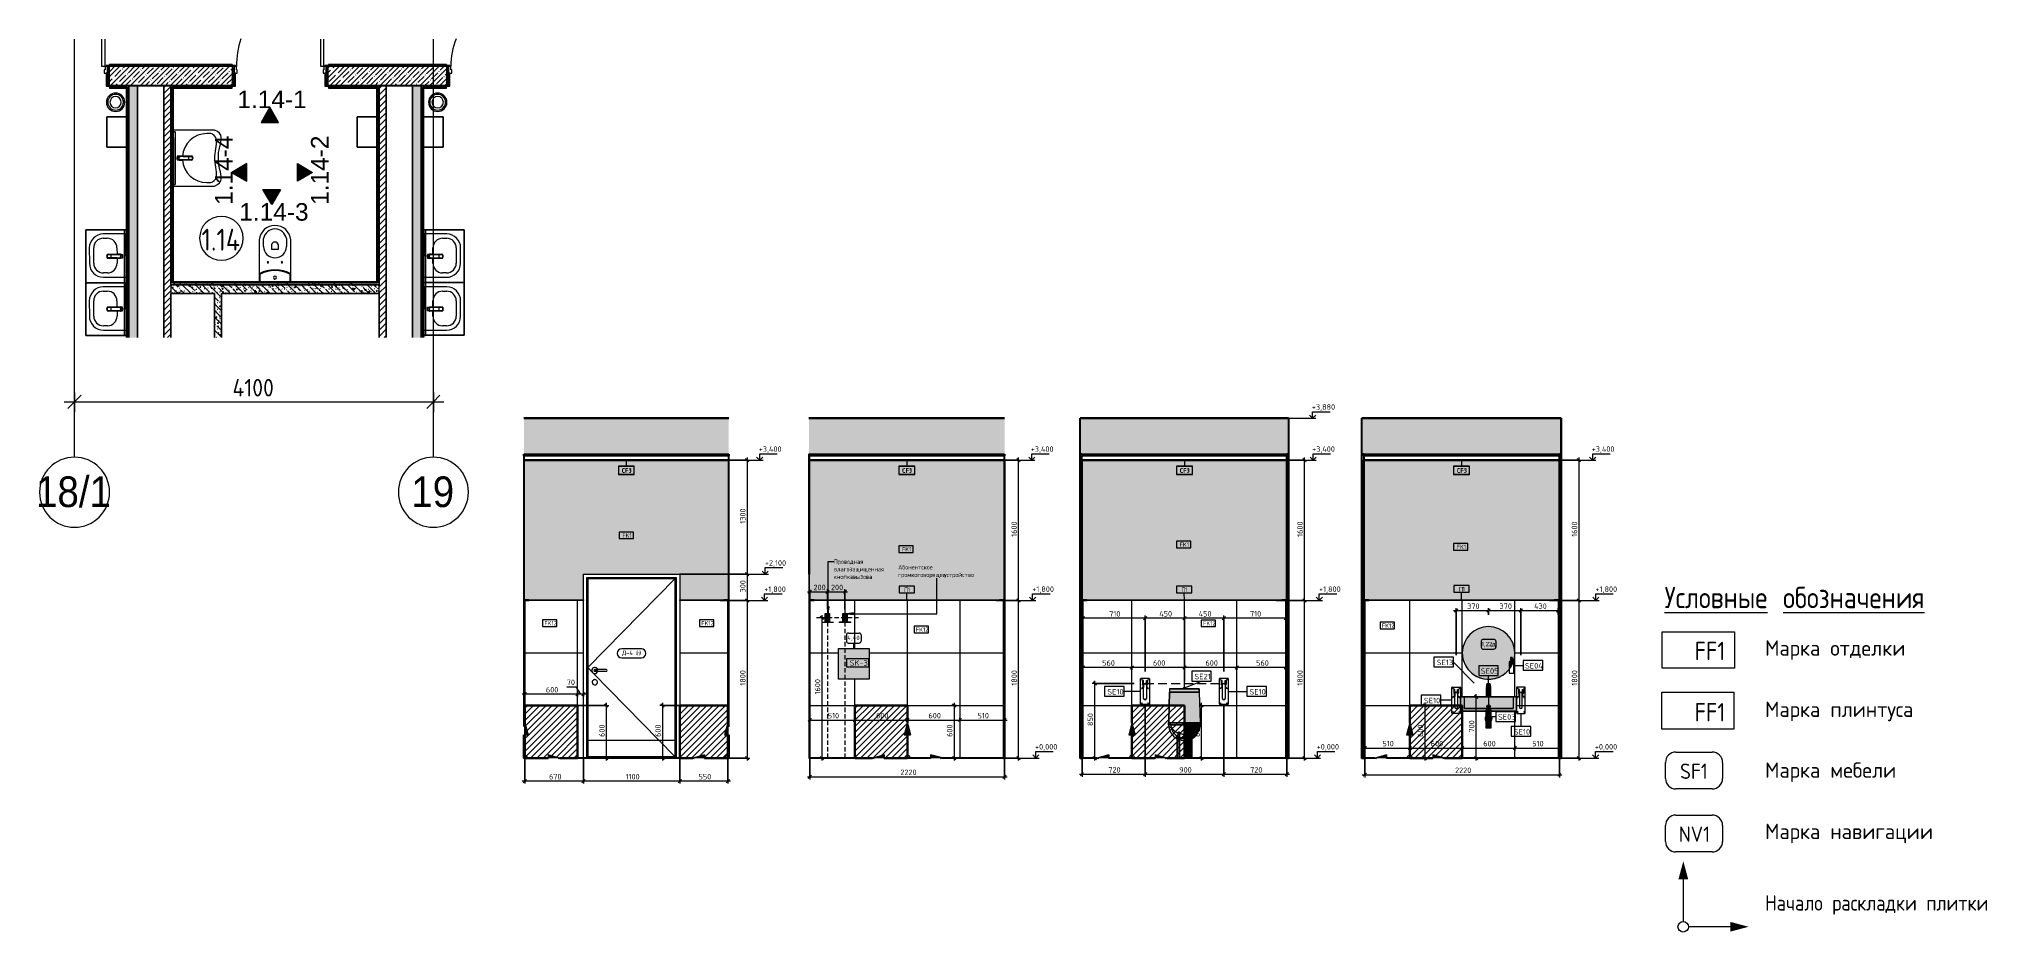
# Model space of a CAD drawing. Header units: millimetres. Extents: x 66053 to 88312, y -1987 to 8211.
import ezdxf

# ---------------------------------------------------------------- set-up
doc = ezdxf.new("R2010")
doc.units = ezdxf.units.MM
for name, pattern in [('200_ШТРИХ__ш1_п0_6_', [40, 25, -15]), ('50_ШТРИХ_ш4_п2_', [150, 100, -50]), ('ADSK_Штрих_ш2 п1', [75, 50, -25]), ('Осевая', [3175, 635, -476.25, 1587.5, -476.25])]:
    doc.linetypes.add(name, pattern=pattern)
for name, color, linetype, lineweight in [('0-1', 7, 'Continuous', 9), ('A-ANNO-DIMS', 7, 'Continuous', 9), ('A-ANNO-DIMS-100', 7, 'Continuous', 9), ('A-ANNO-DIMS-25', 7, 'Continuous', 9), ('A-AREA-IDEN', 7, 'Continuous', 9), ('A-CLNG-IDEN', 7, 'Continuous', 9), ('A-DETL-GENF', 7, 'Continuous', 9), ('A-DOOR', 7, 'Continuous', 9), ('A-DOOR-1', 7, 'Continuous', 13), ('A-DOOR-FRAM', 7, 'Continuous', 13), ('A-DOOR-FRAM-1', 7, 'Continuous', 9), ('A-DOOR-IDEN', 7, 'Continuous', 9), ('A-FLOR-HRAL-IDEN', 7, 'Continuous', 9), ('A-GENM', 7, 'Continuous', 9), ('A-WALL-3', 7, 'Continuous', 9), ('A-WALL-IDEN', 7, 'Continuous', 9), ('A-WALL-PATT', 7, 'Continuous', 9), ('E-ELEC-FIXT-IDEN', 7, 'Continuous', 9), ('G-ANNO-DIMS', 7, 'Continuous', 9), ('G-ANNO-DIMS-1', 7, 'Continuous', 20), ('G-ANNO-SYMB', 7, 'Continuous', 9), ('G-ANNO-TEXT', 7, 'Continuous', 9), ('I-FURN', 7, 'Continuous', 9), ('I-FURN-3', 7, '200_ШТРИХ__ш1_п0_6_', 18), ('I-FURN-4', 7, '200_ШТРИХ__ш1_п0_6_', 9), ('I-FURN-IDEN', 7, 'Continuous', 9), ('I-WALL', 7, 'Continuous', 9), ('P-SANR-FIXT', 7, 'Continuous', 9), ('P-SANR-FIXT-1', 7, 'Continuous', 13), ('P-SANR-FIXT-3', 7, 'Continuous', 18), ('P-SANR-FIXT-IDEN', 7, 'Continuous', 9), ('Q-SPCQ', 7, 'Continuous', 9), ('Ограждение', 7, 'Continuous', 9), ('Оси', 7, 'Continuous', 9), ('Оси-1', 7, 'Continuous', 20), ('Оси-2', 7, 'Осевая', 9), ('Поручни', 7, 'Continuous', 9)]:
    doc.layers.add(name, color=color, linetype=linetype, lineweight=lineweight)
doc.layers.add('0-2', color=7, linetype='Continuous', lineweight=9, transparency=0.7)
doc.layers.add('P-SANR-FIXT-2', color=7, linetype='Continuous', lineweight=9, transparency=0.7)
for name, color, linetype, lineweight, true_color in [('A-CLNG-FNSH-1', 7, 'Continuous', 30, 0x3c3c3c), ('A-DETL', 5, 'Continuous', 40, 0x0000ff), ('A-DETL-1', 5, 'ADSK_Штрих_ш2 п1', 9, 0x0000ff), ('A-DETL-2', 5, '50_ШТРИХ_ш4_п2_', 9, 0x0000ff), ('A-DETL-3', 5, 'Continuous', 9, 0x0000ff), ('A-DETL-GENF-1', 7, 'Continuous', 9, 0xe0e0e0), ('A-DETL-GENF-2', 1, 'Continuous', 9, 0xff0000), ('A-FLOR-1', 7, 'Continuous', 9, 0x787878), ('A-FLOR-FNSH-1', 7, 'Continuous', 40, 0x3c3c3c), ('A-FLOR-FNSH-2', 7, 'Continuous', 30, 0x3c3c3c), ('A-WALL-1', 7, 'Continuous', 35, 0x3c3c3c), ('A-WALL-2', 7, 'Continuous', 25, 0x3c3c3c), ('A-WALL-4', 7, 'Continuous', 30, 0x3c3c3c), ('A-WALL-5', 7, 'Continuous', 40, 0x3c3c3c), ('A-WALL-FNSH-1', 7, 'Continuous', 13, 0x3c3c3c), ('A-WALL-FNSH-2', 7, 'Continuous', 30, 0x3c3c3c), ('G-ANNO-TEXT-1', 7, 'Continuous', 9, 0x3c3c3c), ('G-ANNO-TEXT-2', 7, 'Continuous', 9, 0x008000), ('G-ANNO-TEXT-3', 1, 'Continuous', 9, 0xff0000), ('I-FURN-1', 7, 'Continuous', 9, 0xf0f0f0), ('I-FURN-10', 7, 'Continuous', 9, 0xb9b9b9), ('I-FURN-11', 7, 'Continuous', 9, 0xc5c5c5), ('I-FURN-2', 1, 'Continuous', 9, 0xff0000), ('I-FURN-6', 7, 'Continuous', 9, 0xc0c0c0), ('I-FURN-7', 7, 'Continuous', 9, 0xacacac), ('I-FURN-9', 7, 'Continuous', 9, 0xd3d3d3), ('I-WALL-1', 7, 'Continuous', 9, 0x787878), ('Q-SPCQ-1', 9, 'Continuous', 9, 0x808080), ('Q-SPCQ-2', 7, 'Continuous', 9, 0x7f7f7f)]:
    doc.layers.add(name, color=color, linetype=linetype, lineweight=lineweight, true_color=true_color)
doc.layers.add('I-FURN-5', color=7, linetype='Continuous', lineweight=9, true_color=0xfbfbfb, transparency=0.7)
doc.layers.add('I-FURN-8', color=7, linetype='Continuous', lineweight=9, true_color=0x7f7f7f, transparency=0.7)
doc.styles.add('Arial', font='arial.ttf', dxfattribs={"width": 0.9, "height": 350})
doc.styles.add('Arial_1', font='arial.ttf', dxfattribs={"height": 200})
doc.styles.add('GOST Common', font='GOST_Common.ttf', dxfattribs={"width": 0.9, "height": 250})
doc.styles.add('GOST Common_1', font='GOST_Common.ttf', dxfattribs={"width": 0.9, "height": 50})
doc.styles.add('GOST Common_2', font='GOST_Common.ttf', dxfattribs={"height": 50})
doc.styles.add('GOST Common_3', font='GOST_Common.ttf', dxfattribs={"height": 62.5})
doc.styles.add('GOST Common_4', font='GOST_Common.ttf', dxfattribs={"height": 175})
doc.styles.add('GOST Common_5', font='GOST_Common.ttf', dxfattribs={"width": 0.9, "height": 210})
doc.styles.add('GOST Common_6', font='GOST_Common.ttf', dxfattribs={"width": 0.9, "height": 245})
doc.styles.add('GOST Common_7', font='GOST_Common.ttf', dxfattribs={"width": 0.9, "height": 175})
doc.styles.add('ISOCPEUR', font='isocpeur.ttf', dxfattribs={"width": 0.9, "height": 200})
doc.styles.add('ISOCPEUR_1', font='isocpeur.ttf', dxfattribs={"width": 0.9, "height": 62.5})
doc.styles.add('ISOCPEUR_2', font='isocpeur.ttf', dxfattribs={"width": 0.9, "height": 175})
doc.dimstyles.new('ISO-2_0_0_9К_Средний_округл2', dxfattribs={"dimscale": 304.8, "dimtxt": 199.196235, "dimasz": 0.492126, "dimexe": 0.393701, "dimexo": 0, "dimgap": 0, "dimtad": 1, "dimdec": 0, "dimrnd": 10, "dimzin": 0, "dimdsep": 46, "dimtxsty": 'ISOCPEUR', "dimblk1": 'OBLIQUE', "dimblk2": 'OBLIQUE', "dimsah": 1, "dimcen": 0.09, "dimdle": 0.393701, "dimazin": 0, "dimtfac": 1, "dimtdec": 4, "dimtix": 1, "dimtmove": 0, "dimatfit": 3, "dimfxl": 1, "dimtvp": 1, "dimtolj": 1, "dimtzin": 0, "dimarcsym": 2})
doc.dimstyles.new('ISO-2_5_0_9К_БОЛЬШОЙ', dxfattribs={"dimscale": 304.8, "dimtxt": 62.248823, "dimasz": 0.123031, "dimexe": 0.098425, "dimexo": 0.246063, "dimgap": 0, "dimtad": 1, "dimdec": 0, "dimrnd": 10, "dimzin": 0, "dimdsep": 46, "dimtxsty": 'ISOCPEUR_1', "dimblk1": 'OBLIQUE', "dimblk2": 'OBLIQUE', "dimsah": 1, "dimcen": 0.09, "dimdle": 0.098425, "dimazin": 0, "dimtfac": 1, "dimtdec": 4, "dimtix": 1, "dimtmove": 0, "dimatfit": 3, "dimfxl": 1, "dimtvp": 1, "dimtolj": 1, "dimtzin": 0, "dimarcsym": 2})
doc.dimstyles.new('ISO-2_5_0_9К_БОЛЬШОЙ_округление', dxfattribs={"dimscale": 304.8, "dimtxt": 62.248823, "dimasz": 0.123031, "dimexe": 0.098425, "dimexo": 0, "dimgap": 0, "dimtad": 1, "dimdec": 0, "dimrnd": 10, "dimzin": 0, "dimdsep": 46, "dimtxsty": 'ISOCPEUR_1', "dimblk1": 'OBLIQUE', "dimblk2": 'OBLIQUE', "dimsah": 1, "dimcen": 0.09, "dimdle": 0.098425, "dimazin": 0, "dimtfac": 1, "dimtdec": 4, "dimtix": 1, "dimtmove": 0, "dimatfit": 3, "dimfxl": 1, "dimtvp": 1, "dimtolj": 1, "dimtzin": 0, "dimarcsym": 2})
doc.dimstyles.new('ISO-2_5_0_9К_БОЛЬШОЙ_округление_1', dxfattribs={"dimscale": 304.8, "dimtxt": 62.248823, "dimasz": 0.123031, "dimexe": 0.098425, "dimexo": 0, "dimgap": 0, "dimtad": 1, "dimdec": 0, "dimrnd": 10, "dimzin": 0, "dimdsep": 46, "dimtxsty": 'ISOCPEUR_1', "dimblk1": 'OBLIQUE', "dimblk2": 'OBLIQUE', "dimsah": 1, "dimcen": 0.09, "dimdle": 0.098425, "dimazin": 0, "dimtfac": 1, "dimtdec": 4, "dimtix": 1, "dimtmove": 1, "dimatfit": 3, "dimfxl": 1, "dimtvp": 1, "dimtolj": 1, "dimtzin": 0, "dimarcsym": 2})
pattern_1 = [(45, (0, 0), (-35.35534, 35.35534), [])]
pattern_2 = [(135, (0, 0), (-75.43415, -75.43415), [106.68, -17.78, 3.556, -17.78]), (135, (0, 75.39), (-75.43415, -75.43415), []), (50, (0, 0), (127.52922, -11.15758), [13.335, -146.685]), (355, (0, 0), (-24.66966, 133.74002), [10.668, -117.348]), (100.451, (10.63, -0.93), (102.85973, 122.58178), [11.333, -124.663]), (46.184, (0, 35.56), (189.75516, -29.43036), [20.002, -220.027]), (96.636, (15.81, 33.1), (166.1822, 173.1996), [17, -186.995]), (351.184, (0, 35.56), (166.18393, 173.1976), [16.002, -176.022]), (21, (17.78, 26.67), (106.13027, -71.58603), [13.335, -146.685]), (326, (17.78, 26.67), (43.26188, 128.93175), [10.668, -117.348]), (71.451, (26.62, 20.7), (149.39198, 57.34505), [11.333, -124.663]), (37.5, (0, 0), (2.162228, 59.188357), [3.353, -112.573, 3.353, -115.773, -117.792]), (37.5, (0, 0), (2.162228, 59.188357), [-235.052, 3.353, -114.44]), (7.5, (0, 0), (46.77386, 70.12615), [3.353, -64.567, 3.353, -109.906, -44.894]), (7.5, (0, 0), (46.77386, 70.12615), [-181.178, 3.353, -41.542]), (327.5, (-39.65, 0), (94.91367, -4.010093), [3.353, -41.097, 3.353, -135.331, -184.023]), (327.5, (-39.65, 0), (94.91367, -4.010093), [-183.134, 3.353, -180.67]), (317.5, (-57.43, 0), (103.69057, 17.79882), [3.353, -54.432, 3.353, -88.748, -130.683]), (317.5, (-57.43, 0), (103.69057, 17.79882), [-149.885, 3.353, -127.33])]
pattern_3 = [(0, (0, 0), (121.92, 30.48), [10.058, -81.382, 10.058, -81.382, -487.68]), (0, (0, 0), (121.92, 30.48), [-182.88, 10.058, -172.822, 10.058, -81.382, -213.36]), (0, (0, 0), (121.92, 30.48), [-457.2, 10.058, -50.902, 10.058, -142.342]), (120, (45.72, 15.24), (-87.356454, 90.345817), [10.058, -81.382, 10.058, -81.382, -487.68]), (120, (45.72, 15.24), (-87.356454, 90.345817), [-182.88, 10.058, -172.822, 10.058, -81.382, -213.36]), (120, (45.72, 15.24), (-87.356454, 90.345817), [-457.2, 10.058, -50.902, 10.058, -142.342]), (240, (60.96, 76.2), (-34.563546, -120.825817), [10.058, -81.382, 10.058, -81.382, -487.68]), (240, (60.96, 76.2), (-34.563546, -120.825817), [-182.88, 10.058, -172.822, 10.058, -81.382, -213.36]), (240, (60.96, 76.2), (-34.563546, -120.825817), [-457.2, 10.058, -50.902, 10.058, -142.342])]
pattern_4 = [(0, (73226.685, 0), (30.48, 7.62), [2.515, -20.345, 2.515, -20.345, -121.92]), (0, (73226.685, 0), (30.48, 7.62), [-45.72, 2.515, -43.205, 2.515, -20.345, -53.34]), (0, (73226.685, 0), (30.48, 7.62), [-114.3, 2.515, -12.725, 2.515, -35.585]), (120, (73238.115, 3.81), (-21.839114, 22.586454), [2.515, -20.345, 2.515, -20.345, -121.92]), (120, (73238.115, 3.81), (-21.839114, 22.586454), [-45.72, 2.515, -43.205, 2.515, -20.345, -53.34]), (120, (73238.115, 3.81), (-21.839114, 22.586454), [-114.3, 2.515, -12.725, 2.515, -35.585]), (240, (73241.925, 19.05), (-8.640886, -30.206454), [2.515, -20.345, 2.515, -20.345, -121.92]), (240, (73241.925, 19.05), (-8.640886, -30.206454), [-45.72, 2.515, -43.205, 2.515, -20.345, -53.34]), (240, (73241.925, 19.05), (-8.640886, -30.206454), [-114.3, 2.515, -12.725, 2.515, -35.585])]
pattern_5 = [(45, (73226.685, 0), (-35.3553, 35.3553), [])]
pattern_6 = [(45, (147890.853, 0), (-8.8388348, 8.8388348), [])]
pattern_7 = [(0, (147890.853, 0), (30.48, 7.62), [2.515, -20.345, 2.515, -20.345, -121.92]), (0, (147890.853, 0), (30.48, 7.62), [-45.72, 2.515, -43.205, 2.515, -20.345, -53.34]), (0, (147890.853, 0), (30.48, 7.62), [-114.3, 2.515, -12.725, 2.515, -35.585]), (120, (147902.283, 3.81), (-21.8391136, 22.5864543), [2.515, -20.345, 2.515, -20.345, -121.92]), (120, (147902.283, 3.81), (-21.8391136, 22.5864543), [-45.72, 2.515, -43.205, 2.515, -20.345, -53.34]), (120, (147902.283, 3.81), (-21.8391136, 22.5864543), [-114.3, 2.515, -12.725, 2.515, -35.585]), (240, (147906.093, 19.05), (-8.6408864, -30.2064543), [2.515, -20.345, 2.515, -20.345, -121.92]), (240, (147906.093, 19.05), (-8.6408864, -30.2064543), [-45.72, 2.515, -43.205, 2.515, -20.345, -53.34]), (240, (147906.093, 19.05), (-8.6408864, -30.2064543), [-114.3, 2.515, -12.725, 2.515, -35.585])]
pattern_8 = [(45, (147890.853, 0), (-35.35534, 35.35534), [])]
pattern_9 = [(0, (75765.249, 0), (30.48, 7.62), [2.515, -20.345, 2.515, -20.345, -121.92]), (0, (75765.249, 0), (30.48, 7.62), [-45.72, 2.515, -43.205, 2.515, -20.345, -53.34]), (0, (75765.249, 0), (30.48, 7.62), [-114.3, 2.515, -12.725, 2.515, -35.585]), (120, (75776.679, 3.81), (-21.8391136, 22.586454), [2.515, -20.345, 2.515, -20.345, -121.92]), (120, (75776.679, 3.81), (-21.8391136, 22.586454), [-45.72, 2.515, -43.205, 2.515, -20.345, -53.34]), (120, (75776.679, 3.81), (-21.8391136, 22.586454), [-114.3, 2.515, -12.725, 2.515, -35.585]), (240, (75780.489, 19.05), (-8.6408864, -30.206454), [2.515, -20.345, 2.515, -20.345, -121.92]), (240, (75780.489, 19.05), (-8.6408864, -30.206454), [-45.72, 2.515, -43.205, 2.515, -20.345, -53.34]), (240, (75780.489, 19.05), (-8.6408864, -30.206454), [-114.3, 2.515, -12.725, 2.515, -35.585])]
pattern_10 = [(45, (75765.25, 0), (-35.35534, 35.35534), [])]

msp = doc.modelspace()

# ---------------------------------------------------------------- texts
at = {"layer": 'A-AREA-IDEN', "insert": (67910.7, 6044.4), "char_height": 250, "width": 570, "attachment_point": 1, "style": 'GOST Common'}
msp.add_mtext('1.14', dxfattribs=at)
at = {"layer": 'A-CLNG-IDEN', "char_height": 50, "attachment_point": 1, "style": 'GOST Common_2'}
for s, insert, width in [('CF3', (72708.6, 3309.8), 130.274), ('CF1', (72713.6, 3305.3), 118.249), ('CF3', (75913.5, 3309.8), 130.274), ('CF1', (75918.5, 3305.3), 118.249), ('CF3', (79085.2, 3309.8), 130.274), ('CF1', (79090.2, 3305.3), 118.249), ('CF3', (82252, 3309.8), 130.274), ('CF1', (82257, 3305.3), 118.249)]:
    msp.add_mtext(s, dxfattribs=dict(at, insert=insert, width=width))
at = {"layer": 'A-DOOR-IDEN', "char_height": 50, "attachment_point": 1, "style": 'GOST Common_2'}
for s, insert, width in [('\\fGOST Common|b0|i0|c204|p34|;Д', (72715.3, 1225.3), 56.118), ('-4 (', (72761.6, 1225.3), 140.295), ('\\fGOST Common|b0|i0|c204|p34|;л', (72877.4, 1225.3), 42.089), ('\\fGOST Common|b0|i0|c204|p34|;)', (72912.1, 1225.3), 24.051)]:
    msp.add_mtext(s, dxfattribs=dict(at, insert=insert, width=width))
at = {"layer": 'A-FLOR-HRAL-IDEN', "char_height": 50, "attachment_point": 1, "style": 'GOST Common_2'}
for s, insert, width in [('\\fGOST Common|b0|i0|c204|p34|;П', (75938, 1946.9), 50.105), ('\\fGOST Common|b0|i0|c204|p34|;1', (75979.3, 1946.9), 30.063), ('\\fGOST Common|b0|i0|c204|p34|;П', (79105.9, 1946.9), 50.105), ('\\fGOST Common|b0|i0|c204|p34|;1', (79147.2, 1946.9), 30.063), ('\\fGOST Common|b0|i0|c204|p34|;П', (82276.5, 1953.9), 50.105), ('\\fGOST Common|b0|i0|c204|p34|;1', (82317.8, 1953.9), 30.063)]:
    msp.add_mtext(s, dxfattribs=dict(at, insert=insert, width=width))
at = {"layer": 'A-WALL-IDEN', "char_height": 50, "attachment_point": 1, "style": 'GOST Common_1'}
for s, insert, width in [('FK1', (72719.2, 2565.9), 111.835), ('FK1', (79087, 2461.8), 111.835), ('FK1', (75914.8, 2408.3), 111.835), ('FK1', (82253.3, 2434.9), 111.835), ('FK12', (71828.8, 1563.4), 151.519), ('FK12', (73621.4, 1563.4), 151.519), ('FK12', (79355, 1562.3), 151.519), ('FK12', (76073.5, 1492.2), 151.519), ('FK12', (81398.2, 1536.8), 151.519)]:
    msp.add_mtext(s, dxfattribs=dict(at, insert=insert, width=width))
at = {"layer": 'E-ELEC-FIXT-IDEN', "insert": (75315.6, 1117.4), "char_height": 62.5, "width": 228.481, "attachment_point": 1, "style": 'GOST Common_3'}
msp.add_mtext('SK-3', dxfattribs=at)
at = {"layer": 'G-ANNO-SYMB', "char_height": 200, "width": 978.059, "attachment_point": 1, "style": 'Arial_1'}
for s, insert in [('1.14-1', (68320, 7622.1)), ('1.14-3', (68341.9, 6336.5))]:
    msp.add_mtext(s, dxfattribs=dict(at, insert=insert))
at = {"layer": 'G-ANNO-SYMB', "char_height": 200, "width": 978.059, "attachment_point": 1, "rotation": 90, "style": 'Arial_1'}
for s, insert in [('1.14-4', (68065.1, 6316.6)), ('1.14-2', (69161.7, 6316.6))]:
    msp.add_mtext(s, dxfattribs=dict(at, insert=insert))
at = {"layer": 'G-ANNO-TEXT', "attachment_point": 1}
for s, insert, char_height, width, style in [('\\LУсловные', (84627.1, 1955.6), 245, 1550.544, 'GOST Common_6'), ('\\L\\fGOST Common|b0|i0|c204|p34|;\\W.9;\\L ', (85906.4, 1955.6), 245, 90.911, 'GOST Common_6'), ('\\Lобозначения', (85981.5, 1955.6), 245, 2111.164, 'GOST Common_6'), ('Начало', (85775.8, -1567.6), 175, 863.658, 'GOST Common_7'), ('\\fGOST Common|b0|i0|c204|p34|;\\W.9; ', (86488.4, -1567.6), 175, 65.658, 'GOST Common_7'), ('раскладки', (86542.6, -1567.6), 175, 1237.405, 'GOST Common_7'), ('\\fGOST Common|b0|i0|c204|p34|;\\W.9; ', (87563.5, -1567.6), 175, 65.658, 'GOST Common_7'), ('плитки', (87617.7, -1567.6), 175, 853.557, 'GOST Common_7')]:
    msp.add_mtext(s, dxfattribs=dict(at, insert=insert, char_height=char_height, width=width, style=style))
at = {"layer": 'G-ANNO-TEXT-1', "attachment_point": 1}
for s, insert, char_height, width, style in [('Проводная', (75134.5, 2267.4), 50, 366.171, 'GOST Common_1'), ('\\fGOST Common|b0|i0|c204|p34|;\\W.9; ', (75436.6, 2267.4), 50, 19.842, 'GOST Common_1'), ('влагозащищенная', (75134.5, 2181.4), 50, 636.74, 'GOST Common_1'), ('кнопка', (75134.5, 2095.4), 50, 243.513, 'GOST Common_1'), ('\\fGOST Common|b0|i0|c204|p34|;\\W.9; ', (75335.4, 2095.4), 50, 19.842, 'GOST Common_1'), ('вызова', (75351.8, 2095.4), 50, 245.316, 'GOST Common_1'), ('\\fGOST Common|b0|i0|c204|p34|;\\W.9; ', (75659.9, 2181.4), 50, 19.842, 'GOST Common_1'), ('Абонентское', (75870.9, 2203.6), 50, 449.145, 'GOST Common_1'), ('громкоговорящее', (75870.9, 2117.6), 50, 615.095, 'GOST Common_1'), ('\\fGOST Common|b0|i0|c204|p34|;\\W.9; ', (76241.5, 2203.6), 50, 19.842, 'GOST Common_1'), ('\\fGOST Common|b0|i0|c204|p34|;\\W.9; ', (76378.4, 2117.6), 50, 19.842, 'GOST Common_1'), ('устройство', (76394.8, 2117.6), 50, 400.443, 'GOST Common_1'), ('Марка', (85775.8, 1343.2), 175, 830.548, 'GOST Common_4'), ('\\fGOST Common|b0|i0|c204|p34|; ', (86461.1, 1343.2), 175, 72.954, 'GOST Common_4'), ('   FF1   ', (84627.1, 1327.3), 210, 929.316, 'GOST Common_5'), ('отделки', (86521.3, 1343.2), 175, 1099.915, 'GOST Common_4'), ('Марка', (85775.8, 643.2), 175, 830.548, 'GOST Common_4'), ('\\fGOST Common|b0|i0|c204|p34|; ', (86461.1, 643.2), 175, 72.954, 'GOST Common_4'), ('плинтуса', (86521.3, 643.2), 175, 1245.822, 'GOST Common_4'), ('Марка', (85775.8, -50.9), 175, 830.548, 'GOST Common_4'), ('\\fGOST Common|b0|i0|c204|p34|; ', (86461.1, -50.9), 175, 72.954, 'GOST Common_4'), ('мебели', (86521.3, -50.9), 175, 925.949, 'GOST Common_4'), ('Марка', (85775.8, -750.9), 175, 830.548, 'GOST Common_4'), ('\\fGOST Common|b0|i0|c204|p34|; ', (86461.1, -750.9), 175, 72.954, 'GOST Common_4'), ('навигации', (86521.3, -750.9), 175, 1414.177, 'GOST Common_4')]:
    msp.add_mtext(s, dxfattribs=dict(at, insert=insert, char_height=char_height, width=width, style=style))
at = {"layer": 'G-ANNO-TEXT-2', "char_height": 175, "attachment_point": 1, "style": 'ISOCPEUR_2'}
for s, insert, width in [('SF1', (84804.5, -63.7), 383.848), ('NV1', (84790.6, -782), 419.202)]:
    msp.add_mtext(s, dxfattribs=dict(at, insert=insert, width=width))
at = {"layer": 'G-ANNO-TEXT-3', "insert": (84627.1, 627.3), "char_height": 210, "width": 929.316, "attachment_point": 1, "style": 'GOST Common_5'}
msp.add_mtext('   FF1   ', dxfattribs=at)
at = {"layer": 'I-FURN-IDEN', "char_height": 50, "attachment_point": 1, "style": 'GOST Common_2'}
for s, insert, width in [('4,40', (75290.4, 1397.2), 166.35), ('1,22', (82536.5, 1326.8), 140.295), ('\\fGOST Common|b0|i0|c204|p34|;д', (82652.3, 1326.8), 44.093)]:
    msp.add_mtext(s, dxfattribs=dict(at, insert=insert, width=width))
at = {"layer": 'P-SANR-FIXT-IDEN', "char_height": 62.5, "attachment_point": 1, "style": 'GOST Common_3'}
for s, insert, width in [('SE13', (82023.7, 1122.8), 206.435), ('SE21', (79255.1, 961.5), 206.435), ('SE05', (82527.9, 1023.8), 222.468), ('SE04', (83032.4, 1084.4), 228.481), ('SE10', (78259.9, 787.4), 206.435), ('SE10', (79884.2, 787.4), 206.435), ('SE10', (81877.1, 687.4), 206.435), ('SE03', (82724, 499.9), 222.468), ('SE10', (82905, 330.1), 206.435)]:
    msp.add_mtext(s, dxfattribs=dict(at, insert=insert, width=width))
at = {"layer": 'Оси', "char_height": 350, "attachment_point": 1, "style": 'Arial'}
for s, insert, width in [('18/1', (66019.7, 3215.7), 1060.633), ('19', (70307.4, 3215.7), 606.076)]:
    msp.add_mtext(s, dxfattribs=dict(at, insert=insert, width=width))

# ---------------------------------------------------------------- blocks, each defined once
blk = doc.blocks.new('110_Дверь_СКБ_1Ст_Внутренняя1 - Д-7_л__950x2100h_Туалет-21784696-План разверток пом_ 1_14_ Этаж 1')
at = {"layer": 'A-DOOR-FRAM-1'}
h = blk.add_hatch(dxfattribs=at)
h.set_pattern_fill('FP_4', color=256, style=0, pattern_type=2)
h.set_pattern_definition([(45, (-296.384, 174.685), (-14.1421, 14.1421), []), (135, (-296.384, 174.685), (-14.1421, -14.1421), [])])
h.paths.add_polyline_path([(-438, -110), (-438, 110), (-463, 110), (-463, -110)])
at = {"layer": 'A-DOOR'}
blk.add_arc((437, 110), 850, 158.5221, 180, dxfattribs=at)
at = {"layer": 'A-DOOR-FRAM'}
for p, q in [((-423, 118), (-493, 118)), ((-493, 118), (-493, 110)), ((-493, 110), (-423, 110)), ((-438, 110), (-463, 110)), ((-463, 110), (-463, -110)), ((-413, 110), (-438, 110)), ((-438, 110), (-438, 30)), ((-438, -110), (-438, 110)), ((-423, 110), (-438, 110)), ((-438, 110), (-438, 109)), ((-438, 109), (-423, 109)), ((-438, 30), (-403, 30)), ((-423, 30), (-438, 30)), ((-438, 30), (-438, -110)), ((-423, 110), (-423, 118)), ((-423, 109), (-423, 110)), ((-423, -110), (-423, 30)), ((-413, 70), (-413, 110)), ((-403, 70), (-413, 70)), ((-403, 30), (-403, 70)), ((-423, -110), (-493, -110)), ((-493, -110), (-493, -118)), ((-493, -118), (-423, -118)), ((-463, -110), (-438, -110)), ((-438, -110), (-423, -110)), ((-423, -118), (-423, -110))]:
    blk.add_line(p, q, dxfattribs=at)
blk = doc.blocks.new('110_Дверь_СКБ_1Ст_Внутренняя1 - Д-7_л__950x2100h_Туалет-V1-План разверток пом_ 1_14_ Этаж 1')
at = {"layer": 'A-DOOR'}
h = blk.add_hatch(dxfattribs=at)
h.set_pattern_fill('FP_5', color=256, style=0, pattern_type=2)
h.set_pattern_definition([(135, (1826.41, 174.685), (-14.14214, -14.14214), []), (225, (1826.41, 174.685), (14.14214, -14.14214), [])])
h.paths.add_polyline_path([(487, -110), (487, 110), (462, 110), (462, -110)])
at = {"layer": 'A-DOOR-1'}
for p, q in [((397, 421), (397, 110)), ((437, 110), (437, 421)), ((397, 110), (437, 110))]:
    blk.add_line(p, q, dxfattribs=at)
at = {"layer": 'A-DOOR-FRAM'}
for p, q in [((437, 70), (427, 70)), ((427, 70), (427, 30)), ((427, 30), (462, 30)), ((437, 110), (437, 70)), ((462, 110), (437, 110)), ((517, 118), (447, 118)), ((447, 118), (447, 110)), ((462, 110), (447, 110)), ((447, 110), (447, 109)), ((447, 110), (517, 110)), ((447, 109), (462, 109)), ((462, 30), (447, 30)), ((447, 30), (447, -110)), ((462, 30), (462, 110)), ((487, 110), (462, 110)), ((462, 110), (462, -110)), ((462, 109), (462, 110)), ((462, -110), (462, 30)), ((487, -110), (487, 110)), ((517, 110), (517, 118)), ((447, -110), (462, -110)), ((517, -110), (447, -110)), ((447, -110), (447, -118)), ((447, -118), (517, -118)), ((462, -110), (487, -110)), ((517, -118), (517, -110))]:
    blk.add_line(p, q, dxfattribs=at)
blk = doc.blocks.new('110_Дверь_СКБ_1Ст_Внутренняя1 - Д-4 _л_ 1100x2100h_су мгн-32399982-План разверток пом_ 1_14_ Этаж 1')
at = {"layer": 'A-DOOR'}
h = blk.add_hatch(dxfattribs=at)
h.set_pattern_fill('FP_6', color=256, style=0, pattern_type=2)
h.set_pattern_definition([(135, (1751.41, 174.685), (-14.14214, -14.14214), []), (225, (1751.41, 174.685), (14.14214, -14.14214), [])])
h.paths.add_polyline_path([(562, -110), (562, 110), (537, 110), (537, -110)])
at = {"layer": 'A-DOOR-FRAM-1'}
h = blk.add_hatch(dxfattribs=at)
h.set_pattern_fill('FP_7', color=256, style=0, pattern_type=2)
h.set_pattern_definition([(45, (-371.384, 174.685), (-14.1421, 14.1421), []), (135, (-371.384, 174.685), (-14.1421, -14.1421), [])])
h.paths.add_polyline_path([(-513, -110), (-513, 110), (-538, 110), (-538, -110)])
at = {"layer": 'A-DOOR'}
blk.add_arc((512, 110), 1000, 161.8707, 180, dxfattribs=at)
at = {"layer": 'A-DOOR-1'}
for p, q in [((472, 421), (472, 110)), ((512, 110), (512, 421)), ((472, 110), (512, 110))]:
    blk.add_line(p, q, dxfattribs=at)
at = {"layer": 'A-DOOR-FRAM'}
for p, q in [((-498, 118), (-568, 118)), ((-568, 118), (-568, 110)), ((-568, 110), (-498, 110)), ((-513, 110), (-538, 110)), ((-538, 110), (-538, -110)), ((-488, 110), (-513, 110)), ((-513, 110), (-513, 30)), ((-513, -110), (-513, 110)), ((-498, 110), (-513, 110)), ((-513, 110), (-513, 109)), ((-513, 109), (-498, 109)), ((-513, 30), (-478, 30)), ((-498, 30), (-513, 30)), ((-513, 30), (-513, -110)), ((-498, 110), (-498, 118)), ((-498, 109), (-498, 110)), ((-498, -110), (-498, 30)), ((-488, 70), (-488, 110)), ((-478, 70), (-488, 70)), ((-478, 30), (-478, 70)), ((512, 70), (502, 70)), ((502, 70), (502, 30)), ((502, 30), (537, 30)), ((512, 110), (512, 70)), ((537, 110), (512, 110)), ((592, 118), (522, 118)), ((522, 118), (522, 110)), ((537, 110), (522, 110)), ((522, 110), (522, 109)), ((522, 110), (592, 110)), ((522, 109), (537, 109)), ((537, 30), (522, 30)), ((522, 30), (522, -110)), ((537, 30), (537, 110)), ((562, 110), (537, 110)), ((537, 110), (537, -110)), ((537, 109), (537, 110)), ((537, -110), (537, 30)), ((562, -110), (562, 110)), ((592, 110), (592, 118)), ((-498, -110), (-568, -110)), ((-568, -110), (-568, -118)), ((-568, -118), (-498, -118)), ((-538, -110), (-513, -110)), ((-513, -110), (-498, -110)), ((-498, -118), (-498, -110)), ((522, -110), (537, -110)), ((592, -110), (522, -110)), ((522, -110), (522, -118)), ((522, -118), (592, -118)), ((537, -110), (562, -110)), ((592, -118), (592, -110))]:
    blk.add_line(p, q, dxfattribs=at)
blk = doc.blocks.new('зеркало круглое600д - 1_22д зеркало круглое d600-30456177-План разверток пом_ 1_14_ Этаж 1')
at = {"layer": 'I-FURN-1'}
for p, q in [((-300, 0), (300, 0)), ((-300, 0), (-300, -20)), ((-300, -20), (-277, -20)), ((300, -20), (-300, -20)), ((-277, -20), (0, -20)), ((0, -20), (277, -20)), ((277, -20), (300, -20)), ((300, -20), (300, 0))]:
    blk.add_line(p, q, dxfattribs=at)
blk = doc.blocks.new('зеркало круглое600д - 1_22д зеркало круглое d600-V2-План разверток пом_ 1_14_ Этаж 1')
at = {"layer": 'I-FURN-1'}
for p, q in [((-300, 0), (300, 0)), ((-300, 0), (-300, -20)), ((-300, -20), (-212, -20)), ((300, -20), (-300, -20)), ((-212, -20), (59, -20)), ((59, -20), (115, -20)), ((115, -20), (167, -20)), ((167, -20), (300, -20)), ((300, -20), (300, 0))]:
    blk.add_line(p, q, dxfattribs=at)
blk = doc.blocks.new('зеркало круглое600д - 1_22д зеркало круглое d600-31405140-План разверток пом_ 1_14_ Этаж 1')
at = {"layer": 'I-FURN-1'}
for p, q in [((-300, 20), (-300, 0)), ((-300, 20), (300, 20)), ((300, 20), (-300, 20)), ((300, 0), (-300, 0)), ((300, 0), (300, 20))]:
    blk.add_line(p, q, dxfattribs=at)
blk = doc.blocks.new('зеркало круглое600д - 1_22д зеркало круглое d600-V3-План разверток пом_ 1_14_ Этаж 1')
at = {"layer": 'I-FURN-1'}
for p, q in [((-300, 0), (300, 0)), ((-300, 0), (-300, -20)), ((-300, -20), (235, -20)), ((300, -20), (-300, -20)), ((290, -20), (294, -20)), ((294, -20), (294, -20)), ((294, -20), (300, -20)), ((300, -20), (300, 0))]:
    blk.add_line(p, q, dxfattribs=at)
blk = doc.blocks.new('WC Seat_2 with Cistern-Wall Based - SE21-33486978-План разверток пом_ 1_14_ Этаж 1')
at = {"layer": 'P-SANR-FIXT'}
for p, q in [((-55, 486), (-55, 101)), ((-5, 411), (-5, 501)), ((255, 501), (255, 411)), ((305, 101), (305, 486)), ((85, 431), (85, 381)), ((85, 381), (165, 381)), ((165, 381), (165, 431)), ((-55, 101), (-55, 6)), ((-45, 6), (-45, 96)), ((295, 96), (295, 6)), ((305, 6), (305, 101))]:
    blk.add_line(p, q, dxfattribs=at)
for centre, radius, start, end in [((125, 470), 181, 4.9791, 175.0209), ((125, 479), 132, 9.5273, 170.4727), ((125, 419), 41.7, 16.2602, 163.7398), ((125, 411), 130, 180, 360), ((45, 231), 7.5, 0, 180), ((45, 231), 7.5, 180, 360), ((205, 231), 7.5, 0, 180), ((205, 231), 7.5, 180, 360), ((125, -237), 382, 61.9275, 118.0725), ((125, -247), 382, 63.6122, 116.3878), ((125, 56), 17.5, 0, 180), ((125, 56), 17.5, 180, 360)]:
    blk.add_arc(centre, radius, start, end, dxfattribs=at)
blk = doc.blocks.new('сифон - Для раковины-30615598-План разверток пом_ 1_14_ Этаж 1')
at = {"layer": 'P-SANR-FIXT'}
for p, q in [((200, -1), (200, -35)), ((200, -35), (200, -39)), ((200, -39), (200, -40))]:
    blk.add_line(p, q, dxfattribs=at)
at = {"layer": 'P-SANR-FIXT-1'}
for radius, start, end in [(22.5, 180, 225.6765), (22.5, 133.7338, 180), (21.5, 180, 223.3802), (21.5, 144, 180), (21.5, 136.1578, 144), (22.5, 67.2152, 113.0759), (21.5, 72, 108), (22.5, 241.9585, 297.7301), (21.5, 245.8675, 293.8296)]:
    blk.add_arc((0, 0), radius, start, end, dxfattribs=at)
blk = doc.blocks.new('смеситель для раковины - Default-30615600-План разверток пом_ 1_14_ Этаж 1')
at = {"layer": '0-1'}
for p, q in [((-23, 3), (-22, 16)), ((-21, 17), (-21, 17)), ((20, 152), (-20, 152)), ((20, 112), (-20, 112)), ((-20, 110), (-20, 97)), ((20, 97), (20, 110)), ((21, 17), (21, 17))]:
    blk.add_line(p, q, dxfattribs=at)
at = {"layer": '0-1', "flags": 128}
for points in [[(-22, 16), (-22, 20), (-22, 24), (-21, 31), (-21, 37), (-21, 49), (-21, 69), (-21, 88)], [(-20, 152), (-20, 152), (-20, 152), (-20, 152), (-20, 151), (-21, 151), (-21, 151), (-21, 151), (-21, 151), (-21, 151), (-21, 151), (-21, 151), (-21, 151), (-21, 151), (-21, 150), (-21, 149), (-21, 148), (-21, 147), (-21, 145), (-21, 93)], [(-19, 8), (-20, 10), (-21, 13), (-21, 19), (-21, 49), (-21, 93)], [(-20, 112), (-20, 112), (-20, 112), (-20, 112), (-20, 112), (-20, 112), (-20, 112), (-20, 112), (-20, 111), (-20, 111), (-20, 111), (-20, 111), (-20, 111), (-20, 111), (-20, 111), (-20, 111), (-20, 111), (-20, 110), (-20, 110)], [(12, 0), (14, 2), (18, 6), (20, 12), (21, 17), (21, 36), (21, 56), (21, 111)], [(20, 152), (20, 152), (20, 152), (20, 152), (20, 151), (21, 151), (21, 151), (21, 151), (21, 151), (21, 151), (21, 151), (21, 151), (21, 151), (21, 151)], [(20, 112), (20, 112), (20, 112), (20, 112), (20, 112), (20, 112), (20, 112), (20, 112), (20, 111), (20, 111), (20, 111), (20, 111), (20, 111), (20, 111), (20, 111), (20, 110), (20, 110)], [(22, 16), (22, 11), (23, 3)]]:
    blk.add_lwpolyline(points, dxfattribs=at)
at = {"layer": 'P-SANR-FIXT'}
for p, q in [((21, 152), (-21, 152)), ((-21, 152), (-21, -23)), ((-20, 22), (-21, 20)), ((-21, 20), (-21, 20)), ((-20, 144), (-20, 112)), ((19, 13), (20, 11)), ((20, 112), (20, 144)), ((21, 20), (20, 22)), ((21, -23), (21, 152)), ((21, 20), (21, 20)), ((21, 19), (21, 20)), ((21, 18), (21, 18)), ((23, 5), (23, 1)), ((-21, -23), (21, -23)), ((-1, -3), (1, -3))]:
    blk.add_line(p, q, dxfattribs=at)
at = {"layer": 'P-SANR-FIXT', "flags": 128}
for points in [[(-21, 17), (-21, 42), (-21, 68), (-21, 118), (-21, 144), (-21, 149), (-21, 150), (-21, 145), (-21, 139), (-21, 88)], [(-21, 20), (-21, 19), (-21, 19)], [(-21, 19), (-21, 19), (-21, 19), (-21, 19), (-21, 19), (-21, 19), (-21, 19), (-21, 18)], [(-21, 18), (-21, 18), (-21, 18), (-21, 17), (-21, 17), (-21, 16)], [(-20, 88), (-20, 100), (-20, 111), (-20, 122), (-20, 134), (-20, 145)], [(-16, 4), (-13, 2), (-10, 0), (-6, -2), (-2, -2), (2, -2), (6, -2), (10, 0), (11, 0)], [(11, 1), (13, 2), (16, 4)], [(20, 145), (20, 139), (20, 133), (20, 126), (20, 120), (20, 114), (20, 107), (20, 101), (20, 94), (20, 88)], [(21, 88), (21, 139), (21, 145), (21, 150), (21, 149), (21, 144), (21, 118), (21, 68), (21, 42), (21, 17)], [(21, 16), (21, 17), (21, 17), (21, 18), (21, 18), (21, 18)], [(23, 2), (23, 3), (22, 6), (22, 8), (22, 11), (22, 15)], [(1, -4), (0, -4), (0, -4), (0, -4), (0, -4), (-1, -4)]]:
    blk.add_lwpolyline(points, dxfattribs=at)
at = {"layer": 'P-SANR-FIXT'}
for centre, major_axis, ratio, start_param, end_param in [((0, 17), (20.8, 0), 0.98634, 3.038054, 3.141593), ((0, 17), (20.8, 0), 0.98634, 3.141593, 3.441377), ((0, 17), (20.8, 0), 0.98634, 3.141593, 3.372062), ((-20, 110), (-0.5, 0.002), 0.095846, 0.017294, 1.571164), ((0, 17), (20.7, 0), 0.98634, 3.571127, 3.769911), ((0, 17), (20.8, 0), 0.98634, 3.613983, 5.358408), ((0, 17), (20.7, 0), 0.98634, 3.994763, 4.083653), ((0, 17), (20.8, 0), 0.98634, 5.376246, 5.846752), ((0, 17), (20.8, 0), 0.98634, 5.499139, 5.804813), ((20, 110), (0.5, 0.002), 0.095848, 4.711795, 6.265892), ((0, 17), (-20.8, 0), 0.98634, 2.841808, 3.141593), ((0, 17), (20.8, 0), 0.98634, 6.052716, 6.283185), ((0, 17), (20.8, 0), 0.98634, 0, 0.103539), ((0, 17), (20.7, 0), 0.98634, 4.276566, 4.807479), ((0, 17), (20.8, 0), 0.98634, 4.9338, 5.10736)]:
    blk.add_ellipse(centre, major_axis=major_axis, ratio=ratio, start_param=start_param, end_param=end_param, dxfattribs=at)
for points, knots in [([(-22, 15), (-22, 14), (-22, 12), (-22, 10), (-22, 9), (-22, 8), (-22, 7), (-22, 6), (-23, 5), (-23, 4), (-23, 2), (-23, 2), (-23, 1)], [0, 0, 0, 0, 0.166667, 0.25, 0.333333, 0.416667, 0.5, 0.583333, 0.666667, 0.75, 0.833333, 1, 1, 1, 1]), ([(-4, -23), (-5, -23), (-7, -22), (-10, -21), (-13, -19), (-15, -18), (-17, -16), (-19, -13), (-22, -8), (-23, -3), (-23, 0)], [0.5555556, 0.5555556, 0.5555556, 0.5555556, 0.5833333, 0.6527778, 0.6875, 0.7222222, 0.7569444, 0.7916667, 0.8611111, 1, 1, 1, 1]), ([(-21, 88), (-21, 86), (-21, 82), (-21, 77), (-21, 74), (-21, 70), (-21, 67), (-21, 64), (-21, 62), (-21, 60), (-21, 58), (-21, 56), (-21, 53), (-21, 49), (-21, 46), (-21, 43), (-21, 39), (-21, 36), (-21, 32), (-22, 28), (-22, 21), (-22, 17), (-22, 15)], [0, 0, 0, 0, 0.083333, 0.125, 0.166667, 0.208333, 0.25, 0.291667, 0.3125, 0.333333, 0.354167, 0.375, 0.416667, 0.458333, 0.5, 0.541667, 0.583333, 0.625, 0.666667, 0.75, 0.833333, 1, 1, 1, 1]), ([(-20, 97), (-20, 91), (-20, 82), (-21, 70), (-21, 60), (-21, 53), (-21, 47), (-21, 45), (-21, 44), (-21, 42), (-21, 40), (-21, 38), (-21, 36), (-21, 35), (-21, 34), (-21, 33), (-21, 31), (-21, 30), (-21, 29), (-21, 28), (-21, 27), (-21, 26), (-21, 23), (-21, 20), (-21, 18)], [0, 0, 0, 0, 0.222222, 0.333333, 0.444444, 0.583333, 0.618056, 0.652778, 0.670139, 0.6875, 0.722222, 0.756944, 0.774306, 0.782986, 0.791667, 0.826389, 0.84375, 0.861111, 0.878472, 0.887153, 0.895833, 0.913194, 0.930556, 1, 1, 1, 1]), ([(-21, 44), (-21, 44), (-20, 45), (-20, 46), (-20, 47), (-20, 47), (-20, 48), (-20, 48), (-20, 49), (-20, 51), (-20, 53), (-20, 55), (-20, 57), (-20, 60), (-20, 67), (-20, 78), (-20, 91), (-20, 97)], [0.3665203, 0.3665203, 0.3665203, 0.3665203, 0.3928571, 0.4107143, 0.4196429, 0.4285714, 0.4375, 0.4464286, 0.4642857, 0.5, 0.5357143, 0.5714286, 0.6071429, 0.6428571, 0.7142857, 0.8571429, 1, 1, 1, 1]), ([(-21, 20), (-21, 21), (-21, 22), (-21, 24), (-21, 26), (-21, 27), (-21, 28), (-21, 28), (-21, 29), (-21, 29), (-21, 31), (-21, 33), (-21, 36), (-21, 37), (-21, 38), (-21, 39), (-21, 40), (-21, 41), (-21, 41), (-21, 41)], [0, 0, 0, 0, 0.0357143, 0.0714286, 0.1071429, 0.125, 0.1339286, 0.1428571, 0.1517857, 0.1607143, 0.1785714, 0.2142857, 0.25, 0.2678571, 0.2857143, 0.2946429, 0.3035714, 0.3214286, 0.3257253, 0.3257253, 0.3257253, 0.3257253]), ([(-21, 20), (-21, 20), (-21, 19), (-21, 19), (-21, 19), (-21, 19), (-21, 19)], [0, 0, 0, 0, 0.333333, 0.5, 0.666667, 1, 1, 1, 1]), ([(-1, -4), (-2, -4), (-4, -4), (-7, -3), (-10, -2), (-13, 0), (-15, 2), (-17, 5), (-19, 7), (-20, 9), (-20, 11), (-21, 12), (-21, 14), (-21, 16), (-21, 17)], [0, 0, 0, 0, 0.1, 0.2, 0.3, 0.4, 0.5, 0.6, 0.7, 0.75, 0.8, 0.85, 0.9, 1, 1, 1, 1]), ([(-21, 16), (-21, 14), (-20, 11), (-19, 8), (-18, 6), (-16, 4), (-15, 3), (-14, 2), (-12, 1), (-11, 0), (-9, -1), (-7, -2), (-4, -2), (0, -3), (4, -2), (7, -2), (9, -1), (10, 0), (11, 0), (12, 1), (13, 1), (14, 2), (15, 3), (16, 4), (16, 4), (17, 5), (18, 6), (19, 8), (19, 9), (20, 10), (20, 10), (20, 11), (20, 11), (20, 12), (21, 13), (21, 14), (21, 15), (21, 16), (21, 16)], [0, 0, 0, 0, 0.111111, 0.166667, 0.194444, 0.222222, 0.25, 0.277778, 0.305556, 0.333333, 0.361111, 0.388889, 0.444444, 0.5, 0.555556, 0.611111, 0.638889, 0.652778, 0.666667, 0.680556, 0.694444, 0.722222, 0.75, 0.763889, 0.777778, 0.791667, 0.805556, 0.833333, 0.861111, 0.875, 0.881944, 0.888889, 0.895833, 0.902778, 0.916667, 0.944444, 0.972222, 1, 1, 1, 1]), ([(-21, 15), (-21, 14), (-21, 13), (-20, 12), (-20, 11)], [0, 0, 0, 0, 0.4, 1, 1, 1, 1]), ([(-20, 145), (-20, 146), (-20, 147), (-20, 149), (-20, 151), (-20, 151), (-20, 152), (-20, 152)], [0, 0, 0, 0, 0.1, 0.2, 0.3, 0.4, 0.4725859, 0.4725859, 0.4725859, 0.4725859]), ([(-20, 152), (-20, 152), (-20, 152), (-20, 151), (-20, 150), (-20, 148), (-20, 146), (-20, 145), (-20, 144)], [0.4728347, 0.4728347, 0.4728347, 0.4728347, 0.5, 0.6, 0.7, 0.8, 0.9, 1, 1, 1, 1]), ([(-20, 112), (-20, 112), (-20, 112), (-20, 111), (-20, 110), (-20, 110)], [0.4695548, 0.4695548, 0.4695548, 0.4695548, 0.6, 0.8, 1, 1, 1, 1]), ([(-20, 11), (-20, 10), (-19, 7), (-17, 5), (-16, 4)], [0, 0, 0, 0, 0.444444, 1, 1, 1, 1]), ([(23, 0), (23, -3), (22, -6), (20, -11), (18, -15), (15, -18), (12, -20), (8, -22), (5, -23), (2, -23), (-1, -23), (-3, -23), (-4, -23)], [0, 0, 0, 0, 0.1111111, 0.1666667, 0.2222222, 0.2777778, 0.3333333, 0.3888889, 0.4444444, 0.4791667, 0.5138889, 0.5526972, 0.5526972, 0.5526972, 0.5526972]), ([(21, 17), (21, 16), (21, 14), (20, 11), (19, 8), (17, 4), (13, 0), (7, -3), (3, -4), (1, -4)], [0, 0, 0, 0, 0.1, 0.2, 0.3, 0.4, 0.6, 0.8, 1, 1, 1, 1]), ([(16, 4), (17, 5), (18, 7), (20, 10), (20, 11)], [0, 0, 0, 0, 0.444444, 1, 1, 1, 1]), ([(20, 144), (20, 145), (20, 146), (20, 148), (20, 150), (20, 151), (20, 152), (20, 152), (20, 152)], [0, 0, 0, 0, 0.1, 0.2, 0.3, 0.4, 0.5, 0.5274121, 0.5274121, 0.5274121, 0.5274121]), ([(20, 152), (20, 152), (20, 151), (20, 151), (20, 149), (20, 147), (20, 146), (20, 145)], [0.5275209, 0.5275209, 0.5275209, 0.5275209, 0.6, 0.7, 0.8, 0.9, 1, 1, 1, 1]), ([(20, 110), (20, 110), (20, 111), (20, 112), (20, 112), (20, 112)], [0, 0, 0, 0, 0.2, 0.4, 0.5304748, 0.5304748, 0.5304748, 0.5304748]), ([(21, 18), (21, 19), (21, 21), (21, 23), (21, 25), (21, 26), (21, 28), (21, 29), (21, 30), (21, 32), (21, 33), (21, 35), (21, 35), (21, 36), (21, 36), (21, 37), (21, 38), (21, 40), (21, 41), (21, 43), (21, 44), (21, 46), (21, 49), (21, 53), (21, 61), (21, 69), (21, 77), (20, 86), (20, 93), (20, 97)], [0, 0, 0, 0, 0.027778, 0.055556, 0.083333, 0.097222, 0.111111, 0.125, 0.138889, 0.166667, 0.194444, 0.208333, 0.215278, 0.222222, 0.229167, 0.236111, 0.25, 0.277778, 0.305556, 0.319444, 0.333333, 0.361111, 0.388889, 0.444444, 0.555556, 0.666667, 0.75, 0.833333, 1, 1, 1, 1]), ([(20, 97), (20, 91), (20, 78), (20, 67), (20, 60), (20, 57), (20, 55), (20, 53), (20, 51), (20, 49), (20, 48), (20, 47), (20, 47), (20, 46), (20, 46), (20, 45), (20, 43), (20, 41), (20, 40), (21, 39), (21, 38), (21, 38), (21, 38)], [0, 0, 0, 0, 0.1428571, 0.2857143, 0.3571429, 0.3928571, 0.4285714, 0.4642857, 0.5, 0.5357143, 0.5535714, 0.5625, 0.5714286, 0.5803571, 0.5892857, 0.6071429, 0.6428571, 0.6785714, 0.6964286, 0.7053571, 0.7142857, 0.7301718, 0.7301718, 0.7301718, 0.7301718]), ([(20, 88), (20, 88), (20, 88), (20, 88), (20, 88), (21, 88), (21, 88), (21, 87), (21, 87), (21, 87), (21, 87), (21, 87)], [0, 0, 0, 0, 0.1, 0.19375, 0.25, 0.3, 0.35, 0.4, 0.45, 0.525, 0.575, 0.575, 0.575, 0.575]), ([(20, 11), (20, 11), (21, 13), (21, 14), (21, 15)], [0, 0, 0, 0, 0.444444, 1, 1, 1, 1]), ([(22, 15), (22, 16), (22, 19), (22, 24), (22, 28), (21, 31), (21, 32), (21, 34), (21, 36), (21, 37), (21, 39), (21, 40), (21, 41), (21, 43), (21, 45), (21, 48), (21, 51), (21, 55), (21, 60), (21, 65), (21, 70), (21, 74), (21, 81), (21, 85), (21, 88)], [0, 0, 0, 0, 0.142857, 0.285714, 0.357143, 0.392857, 0.428571, 0.464286, 0.5, 0.535714, 0.553571, 0.571429, 0.589286, 0.607143, 0.642857, 0.678571, 0.714286, 0.75, 0.785714, 0.821429, 0.857143, 0.892857, 0.928571, 1, 1, 1, 1]), ([(21, 34), (21, 34), (21, 32), (21, 31), (21, 29), (21, 28), (21, 28), (21, 27), (21, 26), (21, 24), (21, 22), (21, 21), (21, 20)], [0.7766981, 0.7766981, 0.7766981, 0.7766981, 0.7857143, 0.8214286, 0.8392857, 0.8571429, 0.8660714, 0.875, 0.8928571, 0.9285714, 0.9642857, 1, 1, 1, 1]), ([(-1, -4), (-1, -4), (-1, -4), (-1, -3), (-1, -3), (-1, -3), (-1, -3)], [0, 0, 0, 0, 0.363636, 0.545455, 0.727273, 1, 1, 1, 1]), ([(1, -4), (1, -4), (1, -4), (1, -3), (1, -3), (1, -3), (1, -3)], [0, 0, 0, 0, 0.363636, 0.545455, 0.727273, 1, 1, 1, 1])]:
    blk.add_open_spline(points, degree=3, knots=knots, dxfattribs=at)
for points in [[(-23, 1), (-23, 2), (-23, 4), (-23, 5)], [(-22, 15), (-22, 16), (-22, 18), (-21, 19)], [(-20, 88), (-20, 88), (-21, 88), (-21, 88)], [(-20, 23), (-21, 22), (-21, 21), (-21, 20)], [(-21, 20), (-21, 20), (-21, 21), (-20, 22)], [(21, 20), (21, 17), (20, 13), (16, 6), (11, 1), (4, -2), (-4, -2), (-11, 1), (-16, 6), (-20, 13), (-21, 17), (-21, 20)], [(-21, 18), (-21, 18), (-21, 18), (-21, 18)], [(-21, 18), (-21, 18), (-21, 16), (-21, 15), (-21, 15)], [(-20, 112), (-20, 112), (-20, 112), (-20, 112)], [(-20, 86), (-20, 87), (-20, 87), (-20, 88)], [(-20, 11), (-20, 12), (-20, 12), (-19, 13)], [(20, 112), (20, 112), (20, 112), (20, 112)], [(20, 88), (20, 87), (20, 87), (20, 86)], [(21, 20), (21, 21), (21, 22), (20, 23)], [(20, 22), (21, 20), (22, 18), (22, 15)], [(21, 18), (21, 19), (21, 19), (21, 19), (21, 19), (21, 19), (21, 20), (21, 20), (21, 20)], [(21, 19), (21, 19), (21, 19), (21, 19)], [(21, 15), (21, 15), (21, 16), (21, 18), (21, 18)], [(-3, -3), (-2, -3), (-1, -3), (-1, -3)]]:
    blk.add_open_spline(points, degree=3, dxfattribs=at)
blk = doc.blocks.new('сифон - Для раковины-30610345-План разверток пом_ 1_14_ Этаж 1')
at = {"layer": 'P-SANR-FIXT'}
for p, q in [((200, -1), (200, -20)), ((200, -20), (200, -28)), ((200, -28), (200, -40))]:
    blk.add_line(p, q, dxfattribs=at)
at = {"layer": 'P-SANR-FIXT-1'}
for radius, start, end in [(22.5, 180, 226.2662), (22.5, 134.3235, 180), (21.5, 180, 223.8422), (21.5, 136.6198, 180), (22.5, 62.2699, 118.0415), (21.5, 66.1704, 114.1325), (22.5, 246.9241, 292.7848), (21.5, 252, 288)]:
    blk.add_arc((0, 0), radius, start, end, dxfattribs=at)
blk = doc.blocks.new('смеситель для раковины - Default-30607276-План разверток пом_ 1_14_ Этаж 1')
at = {"layer": '0-1'}
for p, q in [((-21, -17), (-21, -17)), ((-20, -97), (-20, -110)), ((-20, -112), (20, -112)), ((-20, -152), (20, -152)), ((20, -110), (20, -97)), ((21, -17), (21, -17)), ((23, -3), (22, -16))]:
    blk.add_line(p, q, dxfattribs=at)
at = {"layer": '0-1', "flags": 128}
for points in [[(12, 0), (14, -2), (18, -6), (20, -12), (21, -17), (21, -36), (21, -56), (21, -111)], [(-22, -16), (-22, -11), (-23, -3)], [(-19, -8), (-20, -10), (-21, -13), (-21, -19), (-21, -49), (-21, -93)], [(-21, -151), (-21, -150), (-21, -150), (-21, -150), (-21, -149), (-21, -148), (-21, -147), (-21, -146), (-21, -145), (-21, -144), (-21, -120), (-21, -93)], [(-20, -112), (-20, -112), (-20, -112), (-20, -112), (-20, -112), (-20, -112), (-20, -112), (-20, -112), (-20, -111), (-20, -111), (-20, -111), (-20, -111), (-20, -111), (-20, -111), (-20, -111), (-20, -111), (-20, -111), (-20, -110), (-20, -110)], [(20, -110), (20, -110), (20, -111), (20, -111), (20, -111), (20, -111), (20, -111), (20, -111), (20, -111), (20, -112), (20, -112), (20, -112), (20, -112), (20, -112), (20, -112)], [(21, -146), (21, -148), (21, -149), (21, -150), (21, -150), (21, -151), (21, -151), (21, -151), (20, -152), (20, -152), (20, -152), (20, -152)], [(21, -151), (21, -151), (21, -150), (21, -150), (21, -149), (21, -148), (21, -147), (21, -145), (21, -143), (21, -128), (21, -56), (21, -88)]]:
    blk.add_lwpolyline(points, dxfattribs=at)
at = {"layer": 'P-SANR-FIXT'}
for p, q in [((-21, -152), (-21, 23)), ((-21, 23), (21, 23)), ((1, 3), (-1, 3)), ((21, 23), (21, -152)), ((-21, -20), (-21, -20)), ((-21, -20), (-20, -22)), ((21, -152), (-21, -152)), ((-20, -112), (-20, -144)), ((20, -11), (19, -13)), ((20, -22), (21, -20)), ((20, -144), (20, -112)), ((21, -18), (21, -18)), ((21, -20), (21, -19)), ((21, -20), (21, -20)), ((23, -1), (23, -5))]:
    blk.add_line(p, q, dxfattribs=at)
at = {"layer": 'P-SANR-FIXT', "flags": 128}
for points in [[(11, 0), (10, 0), (6, 2), (2, 2), (-2, 2), (-6, 2), (-10, 0), (-13, -2), (-16, -4)], [(-1, 4), (0, 4), (0, 4), (0, 4), (0, 4), (1, 4)], [(-21, -16), (-21, -17), (-21, -17), (-21, -18), (-21, -18), (-21, -18)], [(-21, -88), (-21, -139), (-21, -145), (-21, -150), (-21, -149), (-21, -144), (-21, -118), (-21, -68), (-21, -42), (-21, -17)], [(-21, -18), (-21, -19), (-21, -19), (-21, -19), (-21, -19), (-21, -19), (-21, -19), (-21, -19)], [(-21, -19), (-21, -19), (-21, -20)], [(-20, -145), (-20, -134), (-20, -122), (-20, -111), (-20, -100), (-20, -88)], [(16, -4), (13, -2), (11, -1)], [(20, -88), (20, -94), (20, -101), (20, -107), (20, -114), (20, -120), (20, -126), (20, -133), (20, -139), (20, -145)], [(21, -18), (21, -18), (21, -18), (21, -17), (21, -17), (21, -16)], [(21, -17), (21, -42), (21, -68), (21, -118), (21, -144), (21, -149), (21, -150), (21, -145), (21, -139), (21, -88)], [(22, -15), (22, -11), (22, -8), (22, -6), (23, -3), (23, -1)]]:
    blk.add_lwpolyline(points, dxfattribs=at)
at = {"layer": 'P-SANR-FIXT'}
for centre, major_axis, ratio, start_param, end_param in [((0, -17), (20.8, 0), 0.98634, 0.924777, 2.669203), ((0, -17), (20.8, 0), 0.98634, 1.884956, 2.006619), ((0, -17), (20.8, 0), 0.98634, 1.475706, 1.848358), ((0, -17), (20.8, 0), 0.98634, 1.181639, 1.349386), ((0, -17), (20.8, 0), 0.98634, 2.911123, 3.141593), ((0, -17), (-20.8, 0), 0.98634, 6.002671, 6.283185), ((0, -17), (20.8, 0), 0.98634, 3.141593, 3.245131), ((-20, -110), (0.5, 0.002), 0.095848, 1.570429, 3.124299), ((0, -17), (20.8, 0), 0.98634, 2.513274, 2.712058), ((0, -17), (20.8, 0), 0.98634, 2.199532, 2.288423), ((0, -17), (20.8, 0), 0.98634, 0.436433, 0.906939), ((0, -17), (20.8, 0), 0.98634, 0.478372, 0.784046), ((0, -17), (20.8, 0), 0.98634, 0, 0.299784), ((0, -17), (20.8, 0), 0.98634, 0, 0.23047), ((20, -110), (-0.5, 0.002), 0.095846, 3.158887, 4.712983), ((0, -17), (20.8, 0), 0.98634, 6.179646, 6.283185)]:
    blk.add_ellipse(centre, major_axis=major_axis, ratio=ratio, start_param=start_param, end_param=end_param, dxfattribs=at)
for points, knots in [([(-23, 0), (-23, 3), (-22, 6), (-20, 11), (-18, 15), (-15, 18), (-12, 20), (-8, 22), (-4, 23), (-2, 23), (2, 23), (6, 22), (10, 21), (13, 19), (15, 18), (17, 16), (19, 13), (22, 8), (23, 3), (23, 0)], [0, 0, 0, 0, 0.111111, 0.166667, 0.222222, 0.277778, 0.333333, 0.388889, 0.444444, 0.479167, 0.513889, 0.583333, 0.652778, 0.6875, 0.722222, 0.756944, 0.791667, 0.861111, 1, 1, 1, 1]), ([(-21, -17), (-21, -16), (-21, -14), (-21, -12), (-20, -11), (-20, -9), (-19, -7), (-17, -5), (-15, -2), (-13, 0), (-10, 2), (-7, 3), (-4, 4), (-2, 4), (-1, 4)], [0, 0, 0, 0, 0.1, 0.15, 0.2, 0.25, 0.3, 0.4, 0.5, 0.6, 0.7, 0.8, 0.9, 1, 1, 1, 1]), ([(21, -16), (21, -16), (21, -15), (21, -14), (21, -13), (20, -12), (20, -11), (20, -11), (20, -10), (20, -10), (19, -9), (19, -8), (18, -6), (17, -5), (16, -4), (16, -4), (15, -3), (14, -2), (13, -1), (12, -1), (11, 0), (10, 0), (9, 1), (7, 2), (3, 3), (-3, 3), (-7, 2), (-9, 1), (-11, 0), (-13, -2), (-15, -3), (-16, -4), (-17, -5), (-18, -7), (-20, -9), (-21, -12), (-21, -15), (-21, -16)], [0, 0, 0, 0, 0.027778, 0.055556, 0.083333, 0.097222, 0.104167, 0.111111, 0.118056, 0.125, 0.138889, 0.166667, 0.194444, 0.208333, 0.222222, 0.236111, 0.25, 0.277778, 0.305556, 0.319444, 0.333333, 0.347222, 0.361111, 0.388889, 0.444444, 0.555556, 0.611111, 0.638889, 0.666667, 0.708333, 0.75, 0.770833, 0.791667, 0.833333, 0.875, 0.916667, 1, 1, 1, 1]), ([(-1, 3), (-1, 3), (-1, 3), (-1, 4), (-1, 4), (-1, 4), (-1, 4)], [0, 0, 0, 0, 0.363636, 0.545455, 0.727273, 1, 1, 1, 1]), ([(1, 4), (3, 4), (7, 3), (13, 0), (17, -4), (19, -8), (20, -11), (21, -14), (21, -16), (21, -17)], [0, 0, 0, 0, 0.2, 0.4, 0.6, 0.7, 0.8, 0.9, 1, 1, 1, 1]), ([(1, 3), (1, 3), (1, 3), (1, 4), (1, 4), (1, 4), (1, 4)], [0, 0, 0, 0, 0.363636, 0.545455, 0.727273, 1, 1, 1, 1]), ([(-23, -1), (-23, -2), (-23, -2), (-23, -4), (-23, -5), (-22, -6), (-22, -7), (-22, -8), (-22, -9), (-22, -10), (-22, -12), (-22, -14), (-22, -15)], [0, 0, 0, 0, 0.166667, 0.25, 0.333333, 0.416667, 0.5, 0.583333, 0.666667, 0.75, 0.833333, 1, 1, 1, 1]), ([(-22, -15), (-22, -16), (-22, -18), (-22, -23), (-22, -28), (-21, -33), (-21, -38), (-21, -43), (-21, -46), (-21, -49), (-21, -53), (-21, -56), (-21, -58), (-21, -60), (-21, -62), (-21, -64), (-21, -67), (-21, -70), (-21, -74), (-21, -77), (-21, -82), (-21, -86), (-21, -88)], [0, 0, 0, 0, 0.083333, 0.166667, 0.25, 0.333333, 0.416667, 0.458333, 0.5, 0.541667, 0.583333, 0.625, 0.645833, 0.666667, 0.6875, 0.708333, 0.75, 0.791667, 0.833333, 0.875, 0.916667, 1, 1, 1, 1]), ([(-20, -11), (-20, -11), (-21, -13), (-21, -14), (-21, -15)], [0, 0, 0, 0, 0.4, 1, 1, 1, 1]), ([(-21, -18), (-21, -19), (-21, -21), (-21, -23), (-21, -25), (-21, -26), (-21, -28), (-21, -29), (-21, -30), (-21, -32), (-21, -33), (-21, -35), (-21, -35), (-21, -36), (-21, -36), (-21, -37), (-21, -38), (-21, -40), (-21, -41), (-21, -43), (-21, -44), (-21, -46), (-21, -49), (-21, -53), (-21, -61), (-21, -69), (-21, -77), (-20, -86), (-20, -93), (-20, -97)], [0, 0, 0, 0, 0.027778, 0.055556, 0.083333, 0.097222, 0.111111, 0.125, 0.138889, 0.166667, 0.194444, 0.208333, 0.215278, 0.222222, 0.229167, 0.236111, 0.25, 0.277778, 0.305556, 0.319444, 0.333333, 0.361111, 0.388889, 0.444444, 0.555556, 0.666667, 0.75, 0.833333, 1, 1, 1, 1]), ([(-21, -19), (-21, -19), (-21, -19), (-21, -19), (-21, -19), (-21, -20), (-21, -20)], [0, 0, 0, 0, 0.333333, 0.5, 0.666667, 1, 1, 1, 1]), ([(-21, -41), (-21, -41), (-21, -41), (-21, -40), (-21, -39), (-21, -38), (-21, -37), (-21, -36), (-21, -33), (-21, -31), (-21, -29), (-21, -29), (-21, -28), (-21, -28), (-21, -27), (-21, -26), (-21, -24), (-21, -22), (-21, -21), (-21, -20)], [0.6742747, 0.6742747, 0.6742747, 0.6742747, 0.6785714, 0.6964286, 0.7053571, 0.7142857, 0.7321429, 0.75, 0.7857143, 0.8214286, 0.8392857, 0.8482143, 0.8571429, 0.8660714, 0.875, 0.8928571, 0.9285714, 0.9642857, 1, 1, 1, 1]), ([(-20, -97), (-20, -91), (-20, -78), (-20, -67), (-20, -60), (-20, -57), (-20, -55), (-20, -53), (-20, -51), (-20, -49), (-20, -48), (-20, -48), (-20, -47), (-20, -47), (-20, -46), (-21, -45), (-21, -44), (-21, -44)], [0, 0, 0, 0, 0.1428571, 0.2857143, 0.3571429, 0.3928571, 0.4285714, 0.4642857, 0.5, 0.5357143, 0.5535714, 0.5625, 0.5714286, 0.5803571, 0.5892857, 0.6071429, 0.6334797, 0.6334797, 0.6334797, 0.6334797]), ([(-16, -4), (-17, -5), (-18, -7), (-20, -10), (-20, -11)], [0, 0, 0, 0, 0.444444, 1, 1, 1, 1]), ([(-20, -110), (-20, -110), (-20, -111), (-20, -112), (-20, -112), (-20, -112)], [0, 0, 0, 0, 0.2, 0.4, 0.5304452, 0.5304452, 0.5304452, 0.5304452]), ([(-20, -144), (-20, -145), (-20, -148), (-20, -151), (-20, -152), (-20, -152)], [0, 0, 0, 0, 0.2, 0.4, 0.5271653, 0.5271653, 0.5271653, 0.5271653]), ([(-20, -152), (-20, -152), (-20, -151), (-20, -150), (-20, -147), (-20, -145)], [0.5274141, 0.5274141, 0.5274141, 0.5274141, 0.6, 0.8, 1, 1, 1, 1]), ([(20, -11), (20, -10), (19, -7), (17, -5), (16, -4)], [0, 0, 0, 0, 0.444444, 1, 1, 1, 1]), ([(21, -15), (21, -14), (21, -13), (20, -12), (20, -11)], [0, 0, 0, 0, 0.444444, 1, 1, 1, 1]), ([(20, -97), (20, -91), (20, -82), (21, -70), (21, -60), (21, -53), (21, -47), (21, -45), (21, -44), (21, -42), (21, -40), (21, -38), (21, -36), (21, -35), (21, -34), (21, -33), (21, -31), (21, -30), (21, -29), (21, -28), (21, -27), (21, -26), (21, -23), (21, -20), (21, -18)], [0, 0, 0, 0, 0.222222, 0.333333, 0.444444, 0.583333, 0.618056, 0.652778, 0.670139, 0.6875, 0.722222, 0.756944, 0.774306, 0.782986, 0.791667, 0.826389, 0.84375, 0.861111, 0.878472, 0.887153, 0.895833, 0.913194, 0.930556, 1, 1, 1, 1]), ([(21, -38), (21, -38), (21, -38), (21, -39), (20, -40), (20, -41), (20, -43), (20, -45), (20, -46), (20, -46), (20, -47), (20, -47), (20, -48), (20, -49), (20, -51), (20, -53), (20, -55), (20, -57), (20, -60), (20, -67), (20, -78), (20, -91), (20, -97)], [0.2698282, 0.2698282, 0.2698282, 0.2698282, 0.2857143, 0.2946429, 0.3035714, 0.3214286, 0.3571429, 0.3928571, 0.4107143, 0.4196429, 0.4285714, 0.4375, 0.4464286, 0.4642857, 0.5, 0.5357143, 0.5714286, 0.6071429, 0.6428571, 0.7142857, 0.8571429, 1, 1, 1, 1]), ([(21, -87), (21, -87), (21, -87), (21, -87), (21, -87), (21, -88), (21, -88), (21, -88), (20, -88), (20, -88), (20, -88), (20, -88)], [0.4, 0.4, 0.4, 0.4, 0.4375, 0.5, 0.6, 0.65, 0.7, 0.75, 0.79375, 0.875, 1, 1, 1, 1]), ([(20, -112), (20, -112), (20, -112), (20, -111), (20, -110), (20, -110)], [0.4695252, 0.4695252, 0.4695252, 0.4695252, 0.6, 0.8, 1, 1, 1, 1]), ([(20, -152), (20, -152), (20, -152), (20, -151), (20, -150), (20, -148), (20, -146), (20, -145), (20, -144)], [0.4725879, 0.4725879, 0.4725879, 0.4725879, 0.5, 0.6, 0.7, 0.8, 0.9, 1, 1, 1, 1]), ([(20, -145), (20, -146), (20, -147), (20, -149), (20, -151), (20, -151), (20, -152), (20, -152)], [0, 0, 0, 0, 0.1, 0.2, 0.3, 0.4, 0.4724791, 0.4724791, 0.4724791, 0.4724791]), ([(21, -88), (21, -85), (21, -81), (21, -74), (21, -70), (21, -65), (21, -60), (21, -55), (21, -51), (21, -48), (21, -45), (21, -43), (21, -41), (21, -40), (21, -39), (21, -37), (21, -36), (21, -34), (21, -32), (21, -30), (22, -27), (22, -25), (22, -22), (22, -18), (22, -16), (22, -15)], [0, 0, 0, 0, 0.071429, 0.107143, 0.142857, 0.178571, 0.214286, 0.25, 0.285714, 0.321429, 0.357143, 0.392857, 0.410714, 0.428571, 0.446429, 0.464286, 0.5, 0.535714, 0.571429, 0.625, 0.678571, 0.732143, 0.785714, 0.892857, 1, 1, 1, 1]), ([(21, -20), (21, -21), (21, -22), (21, -24), (21, -26), (21, -27), (21, -28), (21, -28), (21, -29), (21, -31), (21, -32), (21, -34), (21, -34)], [0, 0, 0, 0, 0.0357143, 0.0714286, 0.1071429, 0.125, 0.1339286, 0.1428571, 0.1607143, 0.1785714, 0.2142857, 0.2233019, 0.2233019, 0.2233019, 0.2233019])]:
    blk.add_open_spline(points, degree=3, knots=knots, dxfattribs=at)
for points in [[(-21, -20), (-21, -17), (-20, -13), (-16, -6), (-11, -1), (-4, 2), (4, 2), (11, -1), (16, -6), (20, -13), (21, -17), (21, -20)], [(-1, 3), (-1, 3), (-2, 3), (-3, 3)], [(-23, -5), (-23, -4), (-23, -2), (-23, -1)], [(-21, -19), (-22, -18), (-22, -16), (-22, -15)], [(-21, -15), (-21, -15), (-21, -16), (-21, -18), (-21, -18)], [(-21, -18), (-21, -18), (-21, -18), (-21, -18)], [(-20, -22), (-21, -21), (-21, -20), (-21, -20)], [(-21, -20), (-21, -21), (-21, -22), (-20, -23)], [(-21, -88), (-21, -88), (-21, -88), (-20, -88), (-20, -88)], [(-19, -13), (-20, -12), (-20, -12), (-20, -11)], [(-20, -88), (-20, -87), (-20, -87), (-20, -86)], [(-20, -112), (-20, -112), (-20, -112), (-20, -112)], [(22, -15), (22, -18), (21, -20), (20, -22)], [(20, -23), (21, -22), (21, -21), (21, -20)], [(20, -86), (20, -87), (20, -87), (20, -88)], [(20, -112), (20, -112), (20, -112), (20, -112)], [(21, -18), (21, -18), (21, -16), (21, -15), (21, -15)], [(21, -20), (21, -20), (21, -20), (21, -19), (21, -19), (21, -19), (21, -19), (21, -19), (21, -18)], [(21, -19), (21, -19), (21, -19), (21, -19)]]:
    blk.add_open_spline(points, degree=3, dxfattribs=at)
blk = doc.blocks.new('сифон - Для раковины-V4-План разверток пом_ 1_14_ Этаж 1')
at = {"layer": 'P-SANR-FIXT'}
for p, q in [((200, 40), (200, 29)), ((200, 28), (200, 0))]:
    blk.add_line(p, q, dxfattribs=at)
at = {"layer": 'P-SANR-FIXT-1'}
for radius, start, end in [(22.5, 180, 226.2662), (22.5, 134.3235, 180), (21.5, 180, 223.8422), (21.5, 136.6198, 180), (22.5, 62.2699, 118.0415), (21.5, 66.1704, 114.1325), (22.5, 246.9241, 292.7848), (21.5, 252, 288)]:
    blk.add_arc((0, 0), radius, start, end, dxfattribs=at)
blk = doc.blocks.new('смеситель для раковины - Default-V5-План разверток пом_ 1_14_ Этаж 1')
at = {"layer": '0-1'}
for p, q in [((-21, -17), (-21, -17)), ((-20, -97), (-20, -110)), ((-20, -112), (20, -112)), ((-20, -152), (20, -152)), ((20, -110), (20, -97)), ((21, -17), (21, -17)), ((23, -3), (22, -16))]:
    blk.add_line(p, q, dxfattribs=at)
at = {"layer": '0-1', "flags": 128}
for points in [[(12, 0), (14, -2), (18, -6), (20, -12), (21, -17), (21, -36), (21, -56), (21, -111)], [(-22, -16), (-22, -11), (-23, -3)], [(-19, -8), (-20, -10), (-21, -13), (-21, -19), (-21, -49), (-21, -93)], [(-21, -151), (-21, -150), (-21, -150), (-21, -150), (-21, -149), (-21, -148), (-21, -147), (-21, -146), (-21, -145), (-21, -144), (-21, -120), (-21, -93)], [(-20, -112), (-20, -112), (-20, -112), (-20, -112), (-20, -112), (-20, -112), (-20, -112), (-20, -112), (-20, -111), (-20, -111), (-20, -111), (-20, -111), (-20, -111), (-20, -111), (-20, -111), (-20, -111), (-20, -111), (-20, -110), (-20, -110)], [(20, -110), (20, -110), (20, -111), (20, -111), (20, -111), (20, -111), (20, -111), (20, -111), (20, -111), (20, -112), (20, -112), (20, -112), (20, -112), (20, -112), (20, -112)], [(21, -146), (21, -148), (21, -149), (21, -150), (21, -150), (21, -151), (21, -151), (21, -151), (20, -152), (20, -152), (20, -152), (20, -152)], [(21, -151), (21, -151), (21, -150), (21, -150), (21, -149), (21, -148), (21, -147), (21, -145), (21, -143), (21, -128), (21, -56), (21, -88)]]:
    blk.add_lwpolyline(points, dxfattribs=at)
at = {"layer": 'P-SANR-FIXT'}
for p, q in [((-21, -152), (-21, 23)), ((-21, 23), (21, 23)), ((1, 3), (-1, 3)), ((21, 23), (21, -152)), ((-21, -20), (-21, -20)), ((-21, -20), (-20, -22)), ((21, -152), (-21, -152)), ((-20, -112), (-20, -144)), ((20, -11), (19, -13)), ((20, -22), (21, -20)), ((20, -144), (20, -112)), ((21, -18), (21, -18)), ((21, -20), (21, -19)), ((21, -20), (21, -20)), ((23, -1), (23, -5))]:
    blk.add_line(p, q, dxfattribs=at)
at = {"layer": 'P-SANR-FIXT', "flags": 128}
for points in [[(11, 0), (10, 0), (6, 2), (2, 2), (-2, 2), (-6, 2), (-10, 0), (-13, -2), (-16, -4)], [(-1, 4), (0, 4), (0, 4), (0, 4), (0, 4), (1, 4)], [(-21, -16), (-21, -17), (-21, -17), (-21, -18), (-21, -18), (-21, -18)], [(-21, -88), (-21, -139), (-21, -145), (-21, -150), (-21, -149), (-21, -144), (-21, -118), (-21, -68), (-21, -42), (-21, -17)], [(-21, -18), (-21, -19), (-21, -19), (-21, -19), (-21, -19), (-21, -19), (-21, -19), (-21, -19)], [(-21, -19), (-21, -19), (-21, -20)], [(-20, -145), (-20, -134), (-20, -122), (-20, -111), (-20, -100), (-20, -88)], [(16, -4), (13, -2), (11, -1)], [(20, -88), (20, -94), (20, -101), (20, -107), (20, -114), (20, -120), (20, -126), (20, -133), (20, -139), (20, -145)], [(21, -18), (21, -18), (21, -18), (21, -17), (21, -17), (21, -16)], [(21, -17), (21, -42), (21, -68), (21, -118), (21, -144), (21, -149), (21, -150), (21, -145), (21, -139), (21, -88)], [(22, -15), (22, -11), (22, -8), (22, -6), (23, -3), (23, -1)]]:
    blk.add_lwpolyline(points, dxfattribs=at)
at = {"layer": 'P-SANR-FIXT'}
for centre, major_axis, ratio, start_param, end_param in [((0, -17), (20.8, 0), 0.98634, 0.924777, 2.669203), ((0, -17), (20.8, 0), 0.98634, 1.475706, 2.006619), ((0, -17), (20.8, 0), 0.98634, 1.175826, 1.349386), ((0, -17), (-20.8, 0), 0.98634, 5.983401, 6.283185), ((0, -17), (20.8, 0), 0.98634, 2.911123, 3.141593), ((0, -17), (20.8, 0), 0.98634, 3.141593, 3.245131), ((-20, -110), (0.5, 0.002), 0.095848, 1.570429, 3.124299), ((0, -17), (20.8, 0), 0.98634, 2.513274, 2.712058), ((0, -17), (20.8, 0), 0.98634, 2.199532, 2.288423), ((0, -17), (20.8, 0), 0.98634, 0.436433, 0.906939), ((0, -17), (20.8, 0), 0.98634, 0.478372, 0.784046), ((0, -17), (20.8, 0), 0.98634, 0, 0.299784), ((0, -17), (20.8, 0), 0.98634, 0, 0.23047), ((20, -110), (-0.5, 0.002), 0.095846, 3.158887, 4.712983), ((0, -17), (20.8, 0), 0.98634, 6.179646, 6.283185)]:
    blk.add_ellipse(centre, major_axis=major_axis, ratio=ratio, start_param=start_param, end_param=end_param, dxfattribs=at)
for points, knots in [([(-23, 0), (-23, 3), (-22, 6), (-20, 11), (-18, 15), (-15, 18), (-12, 20), (-8, 22), (-4, 23), (-2, 23), (2, 23), (6, 22), (10, 21), (13, 19), (15, 18), (17, 16), (19, 13), (22, 8), (23, 3), (23, 0)], [0, 0, 0, 0, 0.111111, 0.166667, 0.222222, 0.277778, 0.333333, 0.388889, 0.444444, 0.479167, 0.513889, 0.583333, 0.652778, 0.6875, 0.722222, 0.756944, 0.791667, 0.861111, 1, 1, 1, 1]), ([(-21, -17), (-21, -16), (-21, -14), (-21, -12), (-20, -11), (-20, -9), (-19, -7), (-17, -5), (-15, -2), (-13, 0), (-10, 2), (-7, 3), (-4, 4), (-2, 4), (-1, 4)], [0, 0, 0, 0, 0.1, 0.15, 0.2, 0.25, 0.3, 0.4, 0.5, 0.6, 0.7, 0.8, 0.9, 1, 1, 1, 1]), ([(21, -16), (21, -16), (21, -15), (21, -14), (21, -13), (20, -12), (20, -11), (20, -11), (20, -10), (20, -10), (19, -9), (19, -8), (18, -6), (17, -5), (16, -4), (16, -4), (15, -3), (14, -2), (13, -1), (12, -1), (11, 0), (10, 0), (9, 1), (7, 2), (3, 3), (-3, 3), (-7, 2), (-9, 1), (-11, 0), (-13, -2), (-15, -3), (-16, -4), (-17, -5), (-18, -7), (-20, -9), (-21, -12), (-21, -15), (-21, -16)], [0, 0, 0, 0, 0.027778, 0.055556, 0.083333, 0.097222, 0.104167, 0.111111, 0.118056, 0.125, 0.138889, 0.166667, 0.194444, 0.208333, 0.222222, 0.236111, 0.25, 0.277778, 0.305556, 0.319444, 0.333333, 0.347222, 0.361111, 0.388889, 0.444444, 0.555556, 0.611111, 0.638889, 0.666667, 0.708333, 0.75, 0.770833, 0.791667, 0.833333, 0.875, 0.916667, 1, 1, 1, 1]), ([(-1, 3), (-1, 3), (-1, 3), (-1, 4), (-1, 4), (-1, 4), (-1, 4)], [0, 0, 0, 0, 0.363636, 0.545455, 0.727273, 1, 1, 1, 1]), ([(1, 4), (3, 4), (7, 3), (13, 0), (17, -4), (19, -8), (20, -11), (21, -14), (21, -16), (21, -17)], [0, 0, 0, 0, 0.2, 0.4, 0.6, 0.7, 0.8, 0.9, 1, 1, 1, 1]), ([(1, 3), (1, 3), (1, 3), (1, 4), (1, 4), (1, 4), (1, 4)], [0, 0, 0, 0, 0.363636, 0.545455, 0.727273, 1, 1, 1, 1]), ([(-23, -1), (-23, -2), (-23, -2), (-23, -4), (-23, -5), (-22, -6), (-22, -7), (-22, -8), (-22, -9), (-22, -10), (-22, -12), (-22, -14), (-22, -15)], [0, 0, 0, 0, 0.166667, 0.25, 0.333333, 0.416667, 0.5, 0.583333, 0.666667, 0.75, 0.833333, 1, 1, 1, 1]), ([(-22, -15), (-22, -16), (-22, -18), (-22, -23), (-22, -28), (-21, -33), (-21, -38), (-21, -43), (-21, -46), (-21, -49), (-21, -53), (-21, -56), (-21, -58), (-21, -60), (-21, -62), (-21, -64), (-21, -67), (-21, -70), (-21, -74), (-21, -77), (-21, -82), (-21, -86), (-21, -88)], [0, 0, 0, 0, 0.083333, 0.166667, 0.25, 0.333333, 0.416667, 0.458333, 0.5, 0.541667, 0.583333, 0.625, 0.645833, 0.666667, 0.6875, 0.708333, 0.75, 0.791667, 0.833333, 0.875, 0.916667, 1, 1, 1, 1]), ([(-20, -11), (-20, -11), (-21, -13), (-21, -14), (-21, -15)], [0, 0, 0, 0, 0.4, 1, 1, 1, 1]), ([(-21, -18), (-21, -19), (-21, -21), (-21, -23), (-21, -25), (-21, -26), (-21, -28), (-21, -29), (-21, -30), (-21, -32), (-21, -33), (-21, -35), (-21, -35), (-21, -36), (-21, -36), (-21, -37), (-21, -38), (-21, -40), (-21, -41), (-21, -43), (-21, -44), (-21, -46), (-21, -49), (-21, -53), (-21, -61), (-21, -69), (-21, -77), (-20, -86), (-20, -93), (-20, -97)], [0, 0, 0, 0, 0.027778, 0.055556, 0.083333, 0.097222, 0.111111, 0.125, 0.138889, 0.166667, 0.194444, 0.208333, 0.215278, 0.222222, 0.229167, 0.236111, 0.25, 0.277778, 0.305556, 0.319444, 0.333333, 0.361111, 0.388889, 0.444444, 0.555556, 0.666667, 0.75, 0.833333, 1, 1, 1, 1]), ([(-21, -19), (-21, -19), (-21, -19), (-21, -19), (-21, -19), (-21, -20), (-21, -20)], [0, 0, 0, 0, 0.333333, 0.5, 0.666667, 1, 1, 1, 1]), ([(-21, -41), (-21, -41), (-21, -41), (-21, -40), (-21, -39), (-21, -38), (-21, -37), (-21, -36), (-21, -33), (-21, -31), (-21, -29), (-21, -29), (-21, -28), (-21, -28), (-21, -27), (-21, -26), (-21, -24), (-21, -22), (-21, -21), (-21, -20)], [0.6742747, 0.6742747, 0.6742747, 0.6742747, 0.6785714, 0.6964286, 0.7053571, 0.7142857, 0.7321429, 0.75, 0.7857143, 0.8214286, 0.8392857, 0.8482143, 0.8571429, 0.8660714, 0.875, 0.8928571, 0.9285714, 0.9642857, 1, 1, 1, 1]), ([(-20, -97), (-20, -91), (-20, -78), (-20, -67), (-20, -60), (-20, -57), (-20, -55), (-20, -53), (-20, -51), (-20, -49), (-20, -48), (-20, -48), (-20, -47), (-20, -47), (-20, -46), (-21, -45), (-21, -44), (-21, -44)], [0, 0, 0, 0, 0.1428571, 0.2857143, 0.3571429, 0.3928571, 0.4285714, 0.4642857, 0.5, 0.5357143, 0.5535714, 0.5625, 0.5714286, 0.5803571, 0.5892857, 0.6071429, 0.6334797, 0.6334797, 0.6334797, 0.6334797]), ([(-16, -4), (-17, -5), (-18, -7), (-20, -10), (-20, -11)], [0, 0, 0, 0, 0.444444, 1, 1, 1, 1]), ([(-20, -110), (-20, -110), (-20, -111), (-20, -112), (-20, -112), (-20, -112)], [0, 0, 0, 0, 0.2, 0.4, 0.5304452, 0.5304452, 0.5304452, 0.5304452]), ([(-20, -144), (-20, -145), (-20, -148), (-20, -151), (-20, -152), (-20, -152)], [0, 0, 0, 0, 0.2, 0.4, 0.5271653, 0.5271653, 0.5271653, 0.5271653]), ([(-20, -152), (-20, -152), (-20, -151), (-20, -150), (-20, -147), (-20, -145)], [0.5274141, 0.5274141, 0.5274141, 0.5274141, 0.6, 0.8, 1, 1, 1, 1]), ([(20, -11), (20, -10), (19, -7), (17, -5), (16, -4)], [0, 0, 0, 0, 0.444444, 1, 1, 1, 1]), ([(21, -15), (21, -14), (21, -13), (20, -12), (20, -11)], [0, 0, 0, 0, 0.444444, 1, 1, 1, 1]), ([(20, -97), (20, -91), (20, -82), (21, -70), (21, -60), (21, -53), (21, -47), (21, -45), (21, -44), (21, -42), (21, -40), (21, -38), (21, -36), (21, -35), (21, -34), (21, -33), (21, -31), (21, -30), (21, -29), (21, -28), (21, -27), (21, -26), (21, -23), (21, -20), (21, -18)], [0, 0, 0, 0, 0.222222, 0.333333, 0.444444, 0.583333, 0.618056, 0.652778, 0.670139, 0.6875, 0.722222, 0.756944, 0.774306, 0.782986, 0.791667, 0.826389, 0.84375, 0.861111, 0.878472, 0.887153, 0.895833, 0.913194, 0.930556, 1, 1, 1, 1]), ([(21, -38), (21, -38), (21, -38), (21, -39), (20, -40), (20, -41), (20, -43), (20, -45), (20, -46), (20, -46), (20, -47), (20, -47), (20, -48), (20, -49), (20, -51), (20, -53), (20, -55), (20, -57), (20, -60), (20, -67), (20, -78), (20, -91), (20, -97)], [0.2698282, 0.2698282, 0.2698282, 0.2698282, 0.2857143, 0.2946429, 0.3035714, 0.3214286, 0.3571429, 0.3928571, 0.4107143, 0.4196429, 0.4285714, 0.4375, 0.4464286, 0.4642857, 0.5, 0.5357143, 0.5714286, 0.6071429, 0.6428571, 0.7142857, 0.8571429, 1, 1, 1, 1]), ([(21, -87), (21, -87), (21, -87), (21, -87), (21, -87), (21, -88), (21, -88), (21, -88), (20, -88), (20, -88), (20, -88), (20, -88)], [0.4, 0.4, 0.4, 0.4, 0.4375, 0.5, 0.6, 0.65, 0.7, 0.75, 0.79375, 0.875, 1, 1, 1, 1]), ([(20, -112), (20, -112), (20, -112), (20, -111), (20, -110), (20, -110)], [0.4695252, 0.4695252, 0.4695252, 0.4695252, 0.6, 0.8, 1, 1, 1, 1]), ([(20, -152), (20, -152), (20, -152), (20, -151), (20, -150), (20, -148), (20, -146), (20, -145), (20, -144)], [0.4725879, 0.4725879, 0.4725879, 0.4725879, 0.5, 0.6, 0.7, 0.8, 0.9, 1, 1, 1, 1]), ([(20, -145), (20, -146), (20, -147), (20, -149), (20, -151), (20, -151), (20, -152), (20, -152)], [0, 0, 0, 0, 0.1, 0.2, 0.3, 0.4, 0.4724791, 0.4724791, 0.4724791, 0.4724791]), ([(21, -88), (21, -85), (21, -81), (21, -74), (21, -70), (21, -65), (21, -60), (21, -55), (21, -51), (21, -48), (21, -45), (21, -43), (21, -41), (21, -40), (21, -39), (21, -37), (21, -36), (21, -34), (21, -32), (21, -30), (22, -27), (22, -25), (22, -22), (22, -18), (22, -16), (22, -15)], [0, 0, 0, 0, 0.071429, 0.107143, 0.142857, 0.178571, 0.214286, 0.25, 0.285714, 0.321429, 0.357143, 0.392857, 0.410714, 0.428571, 0.446429, 0.464286, 0.5, 0.535714, 0.571429, 0.625, 0.678571, 0.732143, 0.785714, 0.892857, 1, 1, 1, 1]), ([(21, -20), (21, -21), (21, -22), (21, -24), (21, -26), (21, -27), (21, -28), (21, -28), (21, -29), (21, -31), (21, -32), (21, -34), (21, -34)], [0, 0, 0, 0, 0.0357143, 0.0714286, 0.1071429, 0.125, 0.1339286, 0.1428571, 0.1607143, 0.1785714, 0.2142857, 0.2233019, 0.2233019, 0.2233019, 0.2233019])]:
    blk.add_open_spline(points, degree=3, knots=knots, dxfattribs=at)
for points in [[(-21, -20), (-21, -17), (-20, -13), (-16, -6), (-11, -1), (-4, 2), (4, 2), (11, -1), (16, -6), (20, -13), (21, -17), (21, -20)], [(-1, 3), (-1, 3), (-2, 3), (-3, 3)], [(-23, -5), (-23, -4), (-23, -2), (-23, -1)], [(-21, -19), (-22, -18), (-22, -16), (-22, -15)], [(-21, -15), (-21, -15), (-21, -16), (-21, -18), (-21, -18)], [(-21, -18), (-21, -18), (-21, -18), (-21, -18)], [(-20, -22), (-21, -21), (-21, -21), (-21, -20)], [(-21, -20), (-21, -21), (-21, -22), (-20, -23)], [(-21, -88), (-21, -88), (-21, -88), (-20, -88), (-20, -88)], [(-19, -13), (-20, -12), (-20, -12), (-20, -11)], [(-20, -88), (-20, -87), (-20, -87), (-20, -86)], [(-20, -112), (-20, -112), (-20, -112), (-20, -112)], [(21, -20), (21, -21), (21, -21), (20, -22)], [(20, -23), (21, -22), (21, -21), (21, -20)], [(20, -86), (20, -87), (20, -87), (20, -88)], [(20, -112), (20, -112), (20, -112), (20, -112)], [(22, -15), (22, -16), (22, -18), (21, -19)], [(21, -18), (21, -18), (21, -16), (21, -15), (21, -15)], [(21, -20), (21, -20), (21, -20), (21, -19), (21, -19), (21, -19), (21, -19), (21, -19), (21, -18)], [(21, -19), (21, -19), (21, -19), (21, -19)]]:
    blk.add_open_spline(points, degree=3, dxfattribs=at)
blk = doc.blocks.new('сифон - Для раковины-V6-План разверток пом_ 1_14_ Этаж 1')
at = {"layer": 'P-SANR-FIXT'}
blk.add_line((200, 40), (200, 0), dxfattribs=at)
at = {"layer": 'P-SANR-FIXT-1'}
for radius, start, end in [(22.5, 180, 225.6765), (22.5, 133.7338, 180), (21.5, 180, 223.3802), (21.5, 136.1578, 180), (22.5, 70.1028, 109.8972), (21.5, 72, 108), (22.5, 241.9585, 297.7301), (21.5, 245.8675, 293.8296)]:
    blk.add_arc((0, 0), radius, start, end, dxfattribs=at)
blk = doc.blocks.new('смеситель для раковины - Default-V7-План разверток пом_ 1_14_ Этаж 1')
at = {"layer": '0-1'}
for p, q in [((-23, 3), (-22, 16)), ((-21, 17), (-21, 17)), ((20, 152), (-20, 152)), ((20, 112), (-20, 112)), ((-20, 110), (-20, 97)), ((20, 97), (20, 110)), ((21, 17), (21, 17))]:
    blk.add_line(p, q, dxfattribs=at)
at = {"layer": '0-1', "flags": 128}
for points in [[(-22, 16), (-22, 20), (-22, 24), (-21, 31), (-21, 37), (-21, 49), (-21, 69), (-21, 88)], [(-20, 152), (-20, 152), (-20, 152), (-20, 152), (-20, 151), (-21, 151), (-21, 151), (-21, 151), (-21, 151), (-21, 151), (-21, 151), (-21, 151), (-21, 151), (-21, 151), (-21, 150), (-21, 149), (-21, 148), (-21, 147), (-21, 145), (-21, 93)], [(-19, 8), (-20, 10), (-21, 13), (-21, 19), (-21, 49), (-21, 93)], [(-20, 112), (-20, 112), (-20, 112), (-20, 112), (-20, 112), (-20, 112), (-20, 112), (-20, 112), (-20, 111), (-20, 111), (-20, 111), (-20, 111), (-20, 111), (-20, 111), (-20, 111), (-20, 111), (-20, 111), (-20, 110), (-20, 110)], [(12, 0), (14, 2), (18, 6), (20, 12), (21, 17), (21, 36), (21, 56), (21, 111)], [(20, 152), (20, 152), (20, 152), (20, 152), (20, 151), (21, 151), (21, 151), (21, 151), (21, 151), (21, 151), (21, 151), (21, 151), (21, 151), (21, 151)], [(20, 112), (20, 112), (20, 112), (20, 112), (20, 112), (20, 112), (20, 112), (20, 112), (20, 111), (20, 111), (20, 111), (20, 111), (20, 111), (20, 111), (20, 111), (20, 110), (20, 110)], [(22, 16), (22, 11), (23, 3)]]:
    blk.add_lwpolyline(points, dxfattribs=at)
at = {"layer": 'P-SANR-FIXT'}
for p, q in [((21, 152), (-21, 152)), ((-21, 152), (-21, -23)), ((-20, 22), (-21, 20)), ((-21, 20), (-21, 20)), ((-20, 144), (-20, 112)), ((19, 13), (20, 11)), ((20, 112), (20, 144)), ((21, 19), (20, 19)), ((20, 18), (21, 18)), ((21, -23), (21, 152)), ((21, 20), (21, 21)), ((21, 20), (21, 20)), ((21, 19), (21, 20)), ((21, 18), (21, 18)), ((23, 5), (23, 1)), ((-21, -23), (21, -23)), ((-1, -3), (1, -3))]:
    blk.add_line(p, q, dxfattribs=at)
at = {"layer": 'P-SANR-FIXT', "flags": 128}
for points in [[(-21, 17), (-21, 42), (-21, 68), (-21, 118), (-21, 144), (-21, 149), (-21, 150), (-21, 145), (-21, 139), (-21, 88)], [(-21, 20), (-21, 19), (-21, 19)], [(-21, 19), (-21, 19), (-21, 19), (-21, 19), (-21, 19), (-21, 19), (-21, 19), (-21, 18)], [(-21, 18), (-21, 18), (-21, 18), (-21, 17), (-21, 17), (-21, 16)], [(-20, 88), (-20, 100), (-20, 111), (-20, 122), (-20, 134), (-20, 145)], [(-16, 4), (-13, 2), (-10, 0), (-6, -2), (-2, -2), (2, -2), (6, -2), (10, 0), (11, 0)], [(11, 1), (13, 2), (16, 4)], [(20, 145), (20, 139), (20, 133), (20, 126), (20, 120), (20, 114), (20, 107), (20, 101), (20, 94), (20, 88)], [(21, 88), (21, 139), (21, 145), (21, 150), (21, 149), (21, 144), (21, 118), (21, 68), (21, 42), (21, 17)], [(21, 16), (21, 17), (21, 17), (21, 18), (21, 18), (21, 18)], [(23, 1), (23, 3), (22, 6), (22, 8), (22, 11), (22, 15)], [(1, -4), (0, -4), (0, -4), (0, -4), (0, -4), (-1, -4)]]:
    blk.add_lwpolyline(points, dxfattribs=at)
at = {"layer": 'P-SANR-FIXT'}
for centre, major_axis, ratio, start_param, end_param in [((0, 17), (20.8, 0), 0.98634, 3.038054, 3.141593), ((0, 17), (20.8, 0), 0.98634, 3.141593, 3.441377), ((0, 17), (20.8, 0), 0.98634, 3.141593, 3.332922), ((-20, 110), (-0.5, 0.002), 0.095846, 0.017294, 1.571164), ((0, 17), (20.7, 0), 0.98634, 3.571127, 3.769911), ((0, 17), (20.8, 0), 0.98634, 3.613983, 5.358408), ((0, 17), (20.7, 0), 0.98634, 3.994763, 4.083653), ((0, 17), (20.8, 0), 0.98634, 5.376246, 5.846752), ((0, 17), (20.8, 0), 0.98634, 5.499139, 5.804813), ((20, 110), (0.5, 0.002), 0.095848, 4.711795, 6.265892), ((0, 17), (-20.8, 0), 0.98634, 2.841808, 3.141593), ((0, 17), (20.8, 0), 0.98634, 6.052716, 6.283185), ((0, 17), (20.8, 0), 0.98634, 0, 0.054918), ((0, 17), (20.7, 0), 0.98634, 4.276566, 4.39823), ((0, 17), (20.8, 0), 0.98634, 4.407268, 4.807479), ((0, 17), (20.8, 0), 0.98634, 4.9338, 5.067481)]:
    blk.add_ellipse(centre, major_axis=major_axis, ratio=ratio, start_param=start_param, end_param=end_param, dxfattribs=at)
for points, knots in [([(-22, 15), (-22, 14), (-22, 12), (-22, 10), (-22, 9), (-22, 8), (-22, 7), (-22, 6), (-23, 5), (-23, 4), (-23, 2), (-23, 2), (-23, 1)], [0, 0, 0, 0, 0.166667, 0.25, 0.333333, 0.416667, 0.5, 0.583333, 0.666667, 0.75, 0.833333, 1, 1, 1, 1]), ([(23, 0), (23, -3), (22, -6), (20, -11), (18, -15), (15, -18), (12, -20), (8, -22), (5, -23), (2, -23), (-2, -23), (-6, -22), (-10, -21), (-13, -19), (-15, -18), (-17, -16), (-19, -13), (-22, -8), (-23, -3), (-23, 0)], [0, 0, 0, 0, 0.111111, 0.166667, 0.222222, 0.277778, 0.333333, 0.388889, 0.444444, 0.479167, 0.513889, 0.583333, 0.652778, 0.6875, 0.722222, 0.756944, 0.791667, 0.861111, 1, 1, 1, 1]), ([(-21, 88), (-21, 86), (-21, 82), (-21, 77), (-21, 74), (-21, 70), (-21, 67), (-21, 64), (-21, 62), (-21, 60), (-21, 58), (-21, 56), (-21, 53), (-21, 49), (-21, 46), (-21, 43), (-21, 39), (-21, 36), (-21, 32), (-22, 28), (-22, 21), (-22, 17), (-22, 15)], [0, 0, 0, 0, 0.083333, 0.125, 0.166667, 0.208333, 0.25, 0.291667, 0.3125, 0.333333, 0.354167, 0.375, 0.416667, 0.458333, 0.5, 0.541667, 0.583333, 0.625, 0.666667, 0.75, 0.833333, 1, 1, 1, 1]), ([(-20, 97), (-20, 91), (-20, 82), (-21, 70), (-21, 60), (-21, 53), (-21, 47), (-21, 45), (-21, 44), (-21, 42), (-21, 40), (-21, 38), (-21, 36), (-21, 35), (-21, 34), (-21, 33), (-21, 31), (-21, 30), (-21, 29), (-21, 28), (-21, 27), (-21, 26), (-21, 23), (-21, 20), (-21, 18)], [0, 0, 0, 0, 0.222222, 0.333333, 0.444444, 0.583333, 0.618056, 0.652778, 0.670139, 0.6875, 0.722222, 0.756944, 0.774306, 0.782986, 0.791667, 0.826389, 0.84375, 0.861111, 0.878472, 0.887153, 0.895833, 0.913194, 0.930556, 1, 1, 1, 1]), ([(-21, 44), (-21, 44), (-20, 45), (-20, 46), (-20, 47), (-20, 47), (-20, 48), (-20, 48), (-20, 49), (-20, 51), (-20, 53), (-20, 55), (-20, 57), (-20, 60), (-20, 67), (-20, 78), (-20, 91), (-20, 97)], [0.3665203, 0.3665203, 0.3665203, 0.3665203, 0.3928571, 0.4107143, 0.4196429, 0.4285714, 0.4375, 0.4464286, 0.4642857, 0.5, 0.5357143, 0.5714286, 0.6071429, 0.6428571, 0.7142857, 0.8571429, 1, 1, 1, 1]), ([(-21, 20), (-21, 21), (-21, 22), (-21, 24), (-21, 26), (-21, 27), (-21, 28), (-21, 28), (-21, 29), (-21, 29), (-21, 31), (-21, 33), (-21, 36), (-21, 37), (-21, 38), (-21, 39), (-21, 40), (-21, 41), (-21, 41), (-21, 41)], [0, 0, 0, 0, 0.0357143, 0.0714286, 0.1071429, 0.125, 0.1339286, 0.1428571, 0.1517857, 0.1607143, 0.1785714, 0.2142857, 0.25, 0.2678571, 0.2857143, 0.2946429, 0.3035714, 0.3214286, 0.3257253, 0.3257253, 0.3257253, 0.3257253]), ([(-21, 20), (-21, 20), (-21, 19), (-21, 19), (-21, 19), (-21, 19), (-21, 19)], [0, 0, 0, 0, 0.333333, 0.5, 0.666667, 1, 1, 1, 1]), ([(-1, -4), (-2, -4), (-4, -4), (-7, -3), (-10, -2), (-13, 0), (-15, 2), (-17, 5), (-19, 7), (-20, 9), (-20, 11), (-21, 12), (-21, 14), (-21, 16), (-21, 17)], [0, 0, 0, 0, 0.1, 0.2, 0.3, 0.4, 0.5, 0.6, 0.7, 0.75, 0.8, 0.85, 0.9, 1, 1, 1, 1]), ([(-21, 16), (-21, 14), (-20, 11), (-19, 8), (-18, 6), (-16, 4), (-15, 3), (-14, 2), (-12, 1), (-11, 0), (-9, -1), (-7, -2), (-4, -2), (0, -3), (4, -2), (7, -2), (9, -1), (10, 0), (11, 0), (12, 1), (13, 1), (14, 2), (15, 3), (16, 4), (16, 4), (17, 5), (18, 6), (19, 8), (19, 9), (20, 10), (20, 10), (20, 11), (20, 11), (20, 12), (21, 13), (21, 14), (21, 15), (21, 16), (21, 16)], [0, 0, 0, 0, 0.111111, 0.166667, 0.194444, 0.222222, 0.25, 0.277778, 0.305556, 0.333333, 0.361111, 0.388889, 0.444444, 0.5, 0.555556, 0.611111, 0.638889, 0.652778, 0.666667, 0.680556, 0.694444, 0.722222, 0.75, 0.763889, 0.777778, 0.791667, 0.805556, 0.833333, 0.861111, 0.875, 0.881944, 0.888889, 0.895833, 0.902778, 0.916667, 0.944444, 0.972222, 1, 1, 1, 1]), ([(-21, 15), (-21, 14), (-21, 13), (-20, 12), (-20, 11)], [0, 0, 0, 0, 0.4, 1, 1, 1, 1]), ([(-20, 145), (-20, 146), (-20, 147), (-20, 149), (-20, 151), (-20, 151), (-20, 152), (-20, 152)], [0, 0, 0, 0, 0.1, 0.2, 0.3, 0.4, 0.4725859, 0.4725859, 0.4725859, 0.4725859]), ([(-20, 152), (-20, 152), (-20, 152), (-20, 151), (-20, 150), (-20, 148), (-20, 146), (-20, 145), (-20, 144)], [0.4728347, 0.4728347, 0.4728347, 0.4728347, 0.5, 0.6, 0.7, 0.8, 0.9, 1, 1, 1, 1]), ([(-20, 112), (-20, 112), (-20, 112), (-20, 111), (-20, 110), (-20, 110)], [0.4695548, 0.4695548, 0.4695548, 0.4695548, 0.6, 0.8, 1, 1, 1, 1]), ([(-20, 11), (-20, 10), (-19, 7), (-17, 5), (-16, 4)], [0, 0, 0, 0, 0.444444, 1, 1, 1, 1]), ([(21, 17), (21, 16), (21, 14), (20, 11), (19, 8), (17, 4), (13, 0), (7, -3), (3, -4), (1, -4)], [0, 0, 0, 0, 0.1, 0.2, 0.3, 0.4, 0.6, 0.8, 1, 1, 1, 1]), ([(16, 4), (17, 5), (18, 7), (20, 10), (20, 11)], [0, 0, 0, 0, 0.444444, 1, 1, 1, 1]), ([(20, 144), (20, 145), (20, 146), (20, 148), (20, 150), (20, 151), (20, 152), (20, 152), (20, 152)], [0, 0, 0, 0, 0.1, 0.2, 0.3, 0.4, 0.5, 0.5274121, 0.5274121, 0.5274121, 0.5274121]), ([(20, 152), (20, 152), (20, 151), (20, 151), (20, 149), (20, 147), (20, 146), (20, 145)], [0.5275209, 0.5275209, 0.5275209, 0.5275209, 0.6, 0.7, 0.8, 0.9, 1, 1, 1, 1]), ([(20, 110), (20, 110), (20, 111), (20, 112), (20, 112), (20, 112)], [0, 0, 0, 0, 0.2, 0.4, 0.5304748, 0.5304748, 0.5304748, 0.5304748]), ([(21, 18), (21, 19), (21, 21), (21, 23), (21, 25), (21, 26), (21, 28), (21, 29), (21, 30), (21, 32), (21, 33), (21, 35), (21, 35), (21, 36), (21, 36), (21, 37), (21, 38), (21, 40), (21, 41), (21, 43), (21, 44), (21, 46), (21, 49), (21, 53), (21, 61), (21, 69), (21, 77), (20, 86), (20, 93), (20, 97)], [0, 0, 0, 0, 0.027778, 0.055556, 0.083333, 0.097222, 0.111111, 0.125, 0.138889, 0.166667, 0.194444, 0.208333, 0.215278, 0.222222, 0.229167, 0.236111, 0.25, 0.277778, 0.305556, 0.319444, 0.333333, 0.361111, 0.388889, 0.444444, 0.555556, 0.666667, 0.75, 0.833333, 1, 1, 1, 1]), ([(20, 97), (20, 91), (20, 78), (20, 67), (20, 60), (20, 57), (20, 55), (20, 53), (20, 51), (20, 49), (20, 48), (20, 47), (20, 47), (20, 46), (20, 46), (20, 45), (20, 43), (20, 41), (20, 40), (21, 39), (21, 38), (21, 38), (21, 38)], [0, 0, 0, 0, 0.1428571, 0.2857143, 0.3571429, 0.3928571, 0.4285714, 0.4642857, 0.5, 0.5357143, 0.5535714, 0.5625, 0.5714286, 0.5803571, 0.5892857, 0.6071429, 0.6428571, 0.6785714, 0.6964286, 0.7053571, 0.7142857, 0.7301718, 0.7301718, 0.7301718, 0.7301718]), ([(20, 88), (20, 88), (20, 88), (20, 88), (20, 88), (21, 88), (21, 88), (21, 87), (21, 87), (21, 87), (21, 87), (21, 87)], [0, 0, 0, 0, 0.1, 0.19375, 0.25, 0.3, 0.35, 0.4, 0.45, 0.525, 0.575, 0.575, 0.575, 0.575]), ([(20, 11), (20, 11), (21, 13), (21, 14), (21, 15)], [0, 0, 0, 0, 0.444444, 1, 1, 1, 1]), ([(22, 15), (22, 16), (22, 19), (22, 24), (22, 28), (21, 31), (21, 32), (21, 34), (21, 36), (21, 37), (21, 39), (21, 40), (21, 41), (21, 43), (21, 45), (21, 48), (21, 51), (21, 55), (21, 60), (21, 65), (21, 70), (21, 74), (21, 81), (21, 85), (21, 88)], [0, 0, 0, 0, 0.142857, 0.285714, 0.357143, 0.392857, 0.428571, 0.464286, 0.5, 0.535714, 0.553571, 0.571429, 0.589286, 0.607143, 0.642857, 0.678571, 0.714286, 0.75, 0.785714, 0.821429, 0.857143, 0.892857, 0.928571, 1, 1, 1, 1]), ([(21, 34), (21, 34), (21, 32), (21, 31), (21, 29), (21, 28), (21, 28), (21, 27), (21, 26), (21, 24), (21, 22), (21, 21), (21, 20)], [0.7766981, 0.7766981, 0.7766981, 0.7766981, 0.7857143, 0.8214286, 0.8392857, 0.8571429, 0.8660714, 0.875, 0.8928571, 0.9285714, 0.9642857, 1, 1, 1, 1]), ([(-1, -4), (-1, -4), (-1, -4), (-1, -3), (-1, -3), (-1, -3), (-1, -3)], [0, 0, 0, 0, 0.363636, 0.545455, 0.727273, 1, 1, 1, 1]), ([(1, -4), (1, -4), (1, -4), (1, -3), (1, -3), (1, -3), (1, -3)], [0, 0, 0, 0, 0.363636, 0.545455, 0.727273, 1, 1, 1, 1])]:
    blk.add_open_spline(points, degree=3, knots=knots, dxfattribs=at)
for points in [[(-23, 1), (-23, 2), (-23, 4), (-23, 5)], [(-22, 15), (-22, 16), (-22, 18), (-21, 19)], [(-20, 88), (-20, 88), (-21, 88), (-21, 88)], [(-20, 23), (-21, 22), (-21, 21), (-21, 20)], [(-21, 20), (-21, 21), (-21, 21), (-20, 22)], [(21, 20), (21, 17), (20, 13), (16, 6), (11, 1), (4, -2), (-4, -2), (-11, 1), (-16, 6), (-20, 13), (-21, 17), (-21, 20)], [(-21, 18), (-21, 18), (-21, 18), (-21, 18)], [(-21, 18), (-21, 18), (-21, 16), (-21, 15), (-21, 15)], [(-20, 112), (-20, 112), (-20, 112), (-20, 112)], [(-20, 86), (-20, 87), (-20, 87), (-20, 88)], [(-20, 11), (-20, 12), (-20, 12), (-20, 12)], [(20, 112), (20, 112), (20, 112), (20, 112)], [(20, 88), (20, 87), (20, 87), (20, 86)], [(20, 22), (21, 20), (22, 18), (22, 15)], [(21, 20), (21, 21), (21, 21), (21, 22)], [(21, 18), (21, 19), (21, 19), (21, 19), (21, 19), (21, 19), (21, 20), (21, 20), (21, 20)], [(21, 19), (21, 19), (21, 19), (21, 19)], [(21, 15), (21, 15), (21, 16), (21, 18), (21, 18)], [(-3, -3), (-2, -3), (-1, -3), (-1, -3)]]:
    blk.add_open_spline(points, degree=3, dxfattribs=at)
blk = doc.blocks.new('сифон - Для раковины-V8-План разверток пом_ 1_14_ Этаж 1')
at = {"layer": 'P-SANR-FIXT-1'}
for radius, start, end in [(22.5, 180, 225.6765), (22.5, 133.7338, 180), (21.5, 180, 223.3802), (21.5, 136.1578, 180), (22.5, 67.2152, 113.0759), (21.5, 72, 108), (22.5, 241.9585, 297.7301), (21.5, 245.8675, 293.8296)]:
    blk.add_arc((0, 0), radius, start, end, dxfattribs=at)
blk = doc.blocks.new('смеситель для раковины - Default-V9-План разверток пом_ 1_14_ Этаж 1')
at = {"layer": '0-1'}
for p, q in [((-23, 3), (-22, 16)), ((-21, 17), (-21, 17)), ((20, 152), (-20, 152)), ((20, 112), (-20, 112)), ((-20, 110), (-20, 97)), ((20, 97), (20, 110)), ((21, 17), (21, 17))]:
    blk.add_line(p, q, dxfattribs=at)
at = {"layer": '0-1', "flags": 128}
for points in [[(-22, 16), (-22, 20), (-22, 24), (-21, 31), (-21, 37), (-21, 49), (-21, 69), (-21, 88)], [(-20, 152), (-20, 152), (-20, 152), (-20, 152), (-20, 151), (-21, 151), (-21, 151), (-21, 151), (-21, 151), (-21, 151), (-21, 151), (-21, 151), (-21, 151), (-21, 151), (-21, 150), (-21, 149), (-21, 148), (-21, 147), (-21, 145), (-21, 93)], [(-19, 8), (-20, 10), (-21, 13), (-21, 19), (-21, 49), (-21, 93)], [(-20, 112), (-20, 112), (-20, 112), (-20, 112), (-20, 112), (-20, 112), (-20, 112), (-20, 112), (-20, 111), (-20, 111), (-20, 111), (-20, 111), (-20, 111), (-20, 111), (-20, 111), (-20, 111), (-20, 111), (-20, 110), (-20, 110)], [(12, 0), (14, 2), (18, 6), (20, 12), (21, 17), (21, 36), (21, 56), (21, 111)], [(20, 152), (20, 152), (20, 152), (20, 152), (20, 151), (21, 151), (21, 151), (21, 151), (21, 151), (21, 151), (21, 151), (21, 151), (21, 151), (21, 151)], [(20, 112), (20, 112), (20, 112), (20, 112), (20, 112), (20, 112), (20, 112), (20, 112), (20, 111), (20, 111), (20, 111), (20, 111), (20, 111), (20, 111), (20, 111), (20, 110), (20, 110)], [(22, 16), (22, 11), (23, 3)]]:
    blk.add_lwpolyline(points, dxfattribs=at)
at = {"layer": 'P-SANR-FIXT'}
for p, q in [((21, 152), (-21, 152)), ((-21, 152), (-21, -23)), ((-20, 22), (-21, 20)), ((-21, 20), (-21, 20)), ((-20, 144), (-20, 112)), ((19, 13), (20, 11)), ((20, 112), (20, 144)), ((21, 20), (20, 22)), ((21, -23), (21, 152)), ((21, 20), (21, 20)), ((21, 19), (21, 20)), ((21, 18), (21, 18)), ((23, 5), (23, 1)), ((-21, -23), (21, -23)), ((-1, -3), (1, -3))]:
    blk.add_line(p, q, dxfattribs=at)
at = {"layer": 'P-SANR-FIXT', "flags": 128}
for points in [[(-21, 17), (-21, 42), (-21, 68), (-21, 118), (-21, 144), (-21, 149), (-21, 150), (-21, 145), (-21, 139), (-21, 88)], [(-21, 20), (-21, 19), (-21, 19)], [(-21, 19), (-21, 19), (-21, 19), (-21, 19), (-21, 19), (-21, 19), (-21, 19), (-21, 18)], [(-21, 18), (-21, 18), (-21, 18), (-21, 17), (-21, 17), (-21, 16)], [(-20, 88), (-20, 100), (-20, 111), (-20, 122), (-20, 134), (-20, 145)], [(-16, 4), (-13, 2), (-10, 0), (-6, -2), (-2, -2), (2, -2), (6, -2), (10, 0), (11, 0)], [(12, 1), (13, 2), (16, 4)], [(20, 145), (20, 139), (20, 133), (20, 126), (20, 120), (20, 114), (20, 107), (20, 101), (20, 94), (20, 88)], [(21, 88), (21, 139), (21, 145), (21, 150), (21, 149), (21, 144), (21, 118), (21, 68), (21, 42), (21, 17)], [(21, 16), (21, 17), (21, 17), (21, 18), (21, 18), (21, 18)], [(23, 1), (23, 3), (22, 6), (22, 8), (22, 11), (22, 15)], [(1, -4), (0, -4), (0, -4), (0, -4), (0, -4), (-1, -4)]]:
    blk.add_lwpolyline(points, dxfattribs=at)
at = {"layer": 'P-SANR-FIXT'}
for centre, major_axis, ratio, start_param, end_param in [((0, 17), (20.8, 0), 0.98634, 3.038054, 3.141593), ((0, 17), (20.8, 0), 0.98634, 3.141593, 3.441377), ((0, 17), (20.8, 0), 0.98634, 3.141593, 3.372062), ((-20, 110), (-0.5, 0.002), 0.095846, 0.017294, 1.571164), ((0, 17), (20.7, 0), 0.98634, 3.571127, 3.769911), ((0, 17), (20.8, 0), 0.98634, 3.613983, 5.336037), ((0, 17), (20.7, 0), 0.98634, 3.994763, 4.083653), ((0, 17), (20.8, 0), 0.98634, 5.376246, 5.846752), ((0, 17), (20.8, 0), 0.98634, 5.499139, 5.804813), ((20, 110), (0.5, 0.002), 0.095848, 4.711795, 6.265892), ((0, 17), (-20.8, 0), 0.98634, 2.841808, 3.141593), ((0, 17), (20.8, 0), 0.98634, 6.052716, 6.283185), ((0, 17), (20.8, 0), 0.98634, 0, 0.103539), ((0, 17), (20.7, 0), 0.98634, 4.276566, 4.807479), ((0, 17), (20.8, 0), 0.98634, 4.9338, 5.10736)]:
    blk.add_ellipse(centre, major_axis=major_axis, ratio=ratio, start_param=start_param, end_param=end_param, dxfattribs=at)
for points, knots in [([(-22, 15), (-22, 14), (-22, 12), (-22, 10), (-22, 9), (-22, 8), (-22, 7), (-22, 6), (-23, 5), (-23, 4), (-23, 2), (-23, 2), (-23, 1)], [0, 0, 0, 0, 0.166667, 0.25, 0.333333, 0.416667, 0.5, 0.583333, 0.666667, 0.75, 0.833333, 1, 1, 1, 1]), ([(23, 0), (23, -3), (22, -6), (20, -11), (18, -15), (15, -18), (12, -20), (8, -22), (5, -23), (2, -23), (-2, -23), (-6, -22), (-10, -21), (-13, -19), (-15, -18), (-17, -16), (-19, -13), (-22, -8), (-23, -3), (-23, 0)], [0, 0, 0, 0, 0.111111, 0.166667, 0.222222, 0.277778, 0.333333, 0.388889, 0.444444, 0.479167, 0.513889, 0.583333, 0.652778, 0.6875, 0.722222, 0.756944, 0.791667, 0.861111, 1, 1, 1, 1]), ([(-21, 88), (-21, 86), (-21, 82), (-21, 77), (-21, 74), (-21, 70), (-21, 67), (-21, 64), (-21, 62), (-21, 60), (-21, 58), (-21, 56), (-21, 53), (-21, 49), (-21, 46), (-21, 43), (-21, 39), (-21, 36), (-21, 32), (-22, 28), (-22, 21), (-22, 17), (-22, 15)], [0, 0, 0, 0, 0.083333, 0.125, 0.166667, 0.208333, 0.25, 0.291667, 0.3125, 0.333333, 0.354167, 0.375, 0.416667, 0.458333, 0.5, 0.541667, 0.583333, 0.625, 0.666667, 0.75, 0.833333, 1, 1, 1, 1]), ([(-20, 97), (-20, 91), (-20, 82), (-21, 70), (-21, 60), (-21, 53), (-21, 47), (-21, 45), (-21, 44), (-21, 42), (-21, 40), (-21, 38), (-21, 36), (-21, 35), (-21, 34), (-21, 33), (-21, 31), (-21, 30), (-21, 29), (-21, 28), (-21, 27), (-21, 26), (-21, 23), (-21, 20), (-21, 18)], [0, 0, 0, 0, 0.222222, 0.333333, 0.444444, 0.583333, 0.618056, 0.652778, 0.670139, 0.6875, 0.722222, 0.756944, 0.774306, 0.782986, 0.791667, 0.826389, 0.84375, 0.861111, 0.878472, 0.887153, 0.895833, 0.913194, 0.930556, 1, 1, 1, 1]), ([(-21, 44), (-21, 44), (-20, 45), (-20, 46), (-20, 47), (-20, 47), (-20, 48), (-20, 48), (-20, 49), (-20, 51), (-20, 53), (-20, 55), (-20, 57), (-20, 60), (-20, 67), (-20, 78), (-20, 91), (-20, 97)], [0.3665203, 0.3665203, 0.3665203, 0.3665203, 0.3928571, 0.4107143, 0.4196429, 0.4285714, 0.4375, 0.4464286, 0.4642857, 0.5, 0.5357143, 0.5714286, 0.6071429, 0.6428571, 0.7142857, 0.8571429, 1, 1, 1, 1]), ([(-21, 20), (-21, 21), (-21, 22), (-21, 24), (-21, 26), (-21, 27), (-21, 28), (-21, 28), (-21, 29), (-21, 29), (-21, 31), (-21, 33), (-21, 36), (-21, 37), (-21, 38), (-21, 39), (-21, 40), (-21, 41), (-21, 41), (-21, 41)], [0, 0, 0, 0, 0.0357143, 0.0714286, 0.1071429, 0.125, 0.1339286, 0.1428571, 0.1517857, 0.1607143, 0.1785714, 0.2142857, 0.25, 0.2678571, 0.2857143, 0.2946429, 0.3035714, 0.3214286, 0.3257253, 0.3257253, 0.3257253, 0.3257253]), ([(-21, 20), (-21, 20), (-21, 19), (-21, 19), (-21, 19), (-21, 19), (-21, 19)], [0, 0, 0, 0, 0.333333, 0.5, 0.666667, 1, 1, 1, 1]), ([(-1, -4), (-2, -4), (-4, -4), (-7, -3), (-10, -2), (-13, 0), (-15, 2), (-17, 5), (-19, 7), (-20, 9), (-20, 11), (-21, 12), (-21, 14), (-21, 16), (-21, 17)], [0, 0, 0, 0, 0.1, 0.2, 0.3, 0.4, 0.5, 0.6, 0.7, 0.75, 0.8, 0.85, 0.9, 1, 1, 1, 1]), ([(-21, 16), (-21, 14), (-20, 11), (-19, 8), (-18, 6), (-16, 4), (-15, 3), (-14, 2), (-12, 1), (-11, 0), (-9, -1), (-7, -2), (-4, -2), (0, -3), (4, -2), (7, -2), (9, -1), (10, 0), (11, 0), (11, 0)], [0, 0, 0, 0, 0.1111111, 0.1666667, 0.1944444, 0.2222222, 0.25, 0.2777778, 0.3055556, 0.3333333, 0.3611111, 0.3888889, 0.4444444, 0.5, 0.5555556, 0.6111111, 0.6388889, 0.6527778, 0.6666667, 0.6666667, 0.6666667, 0.6666667]), ([(-21, 15), (-21, 14), (-21, 13), (-20, 12), (-20, 11)], [0, 0, 0, 0, 0.4, 1, 1, 1, 1]), ([(-20, 145), (-20, 146), (-20, 147), (-20, 149), (-20, 151), (-20, 151), (-20, 152), (-20, 152)], [0, 0, 0, 0, 0.1, 0.2, 0.3, 0.4, 0.4725859, 0.4725859, 0.4725859, 0.4725859]), ([(-20, 152), (-20, 152), (-20, 152), (-20, 151), (-20, 150), (-20, 148), (-20, 146), (-20, 145), (-20, 144)], [0.4728347, 0.4728347, 0.4728347, 0.4728347, 0.5, 0.6, 0.7, 0.8, 0.9, 1, 1, 1, 1]), ([(-20, 112), (-20, 112), (-20, 112), (-20, 111), (-20, 110), (-20, 110)], [0.4695548, 0.4695548, 0.4695548, 0.4695548, 0.6, 0.8, 1, 1, 1, 1]), ([(-20, 11), (-20, 10), (-19, 7), (-17, 5), (-16, 4)], [0, 0, 0, 0, 0.444444, 1, 1, 1, 1]), ([(21, 17), (21, 16), (21, 14), (20, 11), (19, 8), (17, 4), (13, 0), (7, -3), (3, -4), (1, -4)], [0, 0, 0, 0, 0.1, 0.2, 0.3, 0.4, 0.6, 0.8, 1, 1, 1, 1]), ([(12, 1), (12, 1), (13, 1), (14, 2), (15, 3), (16, 4), (16, 4), (17, 5), (18, 6), (19, 8), (19, 9), (20, 10), (20, 10), (20, 11), (20, 11), (20, 12), (21, 13), (21, 14), (21, 15), (21, 16), (21, 16)], [0.6805556, 0.6805556, 0.6805556, 0.6805556, 0.6944444, 0.7222222, 0.75, 0.7638889, 0.7777778, 0.7916667, 0.8055556, 0.8333333, 0.8611111, 0.875, 0.8819444, 0.8888889, 0.8958333, 0.9027778, 0.9166667, 0.9444444, 0.9722222, 1, 1, 1, 1]), ([(16, 4), (17, 5), (18, 7), (20, 10), (20, 11)], [0, 0, 0, 0, 0.444444, 1, 1, 1, 1]), ([(20, 144), (20, 145), (20, 146), (20, 148), (20, 150), (20, 151), (20, 152), (20, 152), (20, 152)], [0, 0, 0, 0, 0.1, 0.2, 0.3, 0.4, 0.5, 0.5274121, 0.5274121, 0.5274121, 0.5274121]), ([(20, 152), (20, 152), (20, 151), (20, 151), (20, 149), (20, 147), (20, 146), (20, 145)], [0.5275209, 0.5275209, 0.5275209, 0.5275209, 0.6, 0.7, 0.8, 0.9, 1, 1, 1, 1]), ([(20, 110), (20, 110), (20, 111), (20, 112), (20, 112), (20, 112)], [0, 0, 0, 0, 0.2, 0.4, 0.5304748, 0.5304748, 0.5304748, 0.5304748]), ([(21, 18), (21, 19), (21, 21), (21, 23), (21, 25), (21, 26), (21, 28), (21, 29), (21, 30), (21, 32), (21, 33), (21, 35), (21, 35), (21, 36), (21, 36), (21, 37), (21, 38), (21, 40), (21, 41), (21, 43), (21, 44), (21, 46), (21, 49), (21, 53), (21, 61), (21, 69), (21, 77), (20, 86), (20, 93), (20, 97)], [0, 0, 0, 0, 0.027778, 0.055556, 0.083333, 0.097222, 0.111111, 0.125, 0.138889, 0.166667, 0.194444, 0.208333, 0.215278, 0.222222, 0.229167, 0.236111, 0.25, 0.277778, 0.305556, 0.319444, 0.333333, 0.361111, 0.388889, 0.444444, 0.555556, 0.666667, 0.75, 0.833333, 1, 1, 1, 1]), ([(20, 97), (20, 91), (20, 78), (20, 67), (20, 60), (20, 57), (20, 55), (20, 53), (20, 51), (20, 49), (20, 48), (20, 47), (20, 47), (20, 46), (20, 46), (20, 45), (20, 43), (20, 41), (20, 40), (21, 39), (21, 38), (21, 38), (21, 38)], [0, 0, 0, 0, 0.1428571, 0.2857143, 0.3571429, 0.3928571, 0.4285714, 0.4642857, 0.5, 0.5357143, 0.5535714, 0.5625, 0.5714286, 0.5803571, 0.5892857, 0.6071429, 0.6428571, 0.6785714, 0.6964286, 0.7053571, 0.7142857, 0.7301718, 0.7301718, 0.7301718, 0.7301718]), ([(20, 88), (20, 88), (20, 88), (20, 88), (20, 88), (21, 88), (21, 88), (21, 87), (21, 87), (21, 87), (21, 87), (21, 87)], [0, 0, 0, 0, 0.1, 0.19375, 0.25, 0.3, 0.35, 0.4, 0.45, 0.525, 0.575, 0.575, 0.575, 0.575]), ([(20, 11), (20, 11), (21, 13), (21, 14), (21, 15)], [0, 0, 0, 0, 0.444444, 1, 1, 1, 1]), ([(22, 15), (22, 16), (22, 19), (22, 24), (22, 28), (21, 31), (21, 32), (21, 34), (21, 36), (21, 37), (21, 39), (21, 40), (21, 41), (21, 43), (21, 45), (21, 48), (21, 51), (21, 55), (21, 60), (21, 65), (21, 70), (21, 74), (21, 81), (21, 85), (21, 88)], [0, 0, 0, 0, 0.142857, 0.285714, 0.357143, 0.392857, 0.428571, 0.464286, 0.5, 0.535714, 0.553571, 0.571429, 0.589286, 0.607143, 0.642857, 0.678571, 0.714286, 0.75, 0.785714, 0.821429, 0.857143, 0.892857, 0.928571, 1, 1, 1, 1]), ([(21, 34), (21, 34), (21, 32), (21, 31), (21, 29), (21, 28), (21, 28), (21, 27), (21, 26), (21, 24), (21, 22), (21, 21), (21, 20)], [0.7766981, 0.7766981, 0.7766981, 0.7766981, 0.7857143, 0.8214286, 0.8392857, 0.8571429, 0.8660714, 0.875, 0.8928571, 0.9285714, 0.9642857, 1, 1, 1, 1]), ([(-1, -4), (-1, -4), (-1, -4), (-1, -3), (-1, -3), (-1, -3), (-1, -3)], [0, 0, 0, 0, 0.363636, 0.545455, 0.727273, 1, 1, 1, 1]), ([(1, -4), (1, -4), (1, -4), (1, -3), (1, -3), (1, -3), (1, -3)], [0, 0, 0, 0, 0.363636, 0.545455, 0.727273, 1, 1, 1, 1])]:
    blk.add_open_spline(points, degree=3, knots=knots, dxfattribs=at)
for points in [[(-23, 1), (-23, 2), (-23, 4), (-23, 5)], [(-22, 15), (-22, 16), (-22, 18), (-21, 19)], [(-20, 88), (-20, 88), (-21, 88), (-21, 88)], [(-20, 23), (-21, 22), (-21, 21), (-21, 20)], [(-21, 20), (-21, 21), (-21, 22), (-20, 22)], [(21, 20), (21, 17), (20, 13), (16, 6), (11, 1), (4, -2), (-4, -2), (-11, 1), (-16, 6), (-20, 13), (-21, 17), (-21, 20)], [(-21, 18), (-21, 18), (-21, 18), (-21, 18)], [(-21, 18), (-21, 18), (-21, 16), (-21, 15), (-21, 15)], [(-20, 112), (-20, 112), (-20, 112), (-20, 112)], [(-20, 86), (-20, 87), (-20, 87), (-20, 88)], [(-20, 11), (-20, 12), (-20, 12), (-19, 13)], [(20, 112), (20, 112), (20, 112), (20, 112)], [(20, 88), (20, 87), (20, 87), (20, 86)], [(21, 20), (21, 21), (21, 22), (20, 23)], [(20, 22), (21, 20), (22, 18), (22, 15)], [(21, 18), (21, 19), (21, 19), (21, 19), (21, 19), (21, 19), (21, 20), (21, 20), (21, 20)], [(21, 19), (21, 19), (21, 19), (21, 19)], [(21, 15), (21, 15), (21, 16), (21, 18), (21, 18)], [(-2, -3), (-1, -3), (-1, -3), (-1, -3)]]:
    blk.add_open_spline(points, degree=3, dxfattribs=at)
blk = doc.blocks.new('мусорная корзина - Round_ Metal-30590745-План разверток пом_ 1_14_ Этаж 1')
at = {"layer": 'P-SANR-FIXT'}
for radius, start, end in [(105, 0, 180), (105, 180, 360), (90, 360, 180), (90, 180, 360), (65, 0, 180), (65, 180, 360)]:
    blk.add_arc((0, 0), radius, start, end, dxfattribs=at)
blk = doc.blocks.new('SND_Умывальник МГН_Jika - гибкая подводка_ 640х550х165 PN6_3_ ХВ_ГВ накидная гайка BP DN15_ К-гл_кон_ П DN 50-31405023-План разверток пом_ 1_14_ Этаж 1')
at = {"layer": 'P-SANR-FIXT'}
for p, q in [((-320, 468), (-320, 0)), ((320, 0), (320, 468)), ((-280, 425), (-280, 380)), ((280, 380), (280, 425))]:
    blk.add_line(p, q, dxfattribs=at)
for start, end in [(180, 265.9822), (274.2323, 360)]:
    blk.add_arc((0, 380), 280, start, end, dxfattribs=at)
for points, knots in [([(0, 513), (-41, 509), (-131, 524), (-281, 575), (-320, 468)], [-0.715552, -0.715552, -0.715552, -0.715552, -0.3972744, 0, 0, 0, 0]), ([(0, 470), (-62, 470), (-229, 523), (-273, 451), (-280, 425)], [0, 0, 0, 0, 0.3523534, 0.6664917, 0.6664917, 0.6664917, 0.6664917]), ([(320, 468), (281, 575), (131, 524), (41, 509), (0, 513)], [-0.715552, -0.715552, -0.715552, -0.715552, -0.3182776, 0, 0, 0, 0]), ([(280, 425), (273, 451), (229, 523), (62, 470), (0, 470)], [0, 0, 0, 0, 0.3141383, 0.6664917, 0.6664917, 0.6664917, 0.6664917])]:
    blk.add_open_spline(points, degree=3, knots=knots, dxfattribs=at)
blk = doc.blocks.new('Мебель_универсальная - 1_250-31405634-План разверток пом_ 1_14_ Этаж 1')
at = {"layer": 'I-FURN-1'}
for p, q in [((300, 230), (-300, 230)), ((-300, 230), (-300, -210)), ((-300, -210), (-300, 230)), ((-300, 230), (300, 230)), ((300, -210), (300, 230)), ((300, 230), (300, -210)), ((-300, -210), (-300, -230)), ((-300, -230), (-300, -210)), ((300, -230), (300, -210)), ((300, -210), (300, -230)), ((-40, -230), (-300, -230)), ((300, -230), (239, -230))]:
    blk.add_line(p, q, dxfattribs=at)
blk = doc.blocks.new('Мебель_универсальная - 1_250-V10-План разверток пом_ 1_14_ Этаж 1')
at = {"layer": 'I-FURN-1'}
for p, q in [((300, 230), (-300, 230)), ((-300, 230), (-300, -230)), ((-300, -230), (-300, 230)), ((-300, 230), (300, 230)), ((300, -210), (300, 230)), ((300, 230), (300, -210)), ((300, -230), (300, -210)), ((300, -210), (300, -230)), ((-297, -230), (-300, -230)), ((-36, -230), (-297, -230)), ((300, -230), (243, -230))]:
    blk.add_line(p, q, dxfattribs=at)
blk = doc.blocks.new('Мебель_универсальная - 1_250-31404904-План разверток пом_ 1_14_ Этаж 1')
at = {"layer": 'I-FURN-1'}
for p, q in [((-301, 230), (-301, -230)), ((-301, -230), (-301, 230)), ((-300, 230), (-42, 230)), ((238, 230), (300, 230)), ((301, -230), (301, 230)), ((301, 230), (301, -230)), ((-301, -230), (301, -230)), ((301, -230), (-301, -230))]:
    blk.add_line(p, q, dxfattribs=at)
blk = doc.blocks.new('Мебель_универсальная - 1_250-31404934-План разверток пом_ 1_14_ Этаж 1')
at = {"layer": 'I-FURN-1'}
for p, q in [((-299, 230), (-301, 230)), ((-301, 230), (-301, -230)), ((-301, -230), (-301, 230)), ((-301, 230), (-299, 230)), ((-101, 230), (-299, 230)), ((-299, 230), (-40, 230)), ((240, 230), (301, 230)), ((301, 210), (301, 230)), ((301, 230), (301, 210)), ((301, -230), (301, 210)), ((301, 210), (301, -230)), ((-301, -230), (301, -230)), ((301, -230), (-301, -230))]:
    blk.add_line(p, q, dxfattribs=at)
blk = doc.blocks.new('Раковина SE09 - гибкая подводка_ 640х550х165 PN6_3_ ХВ_ГВ накидная гайка BP DN15_ К-гл_кон_ П DN 50-31403992-План разверток пом_ 1_14_ Этаж 1')
at = {"layer": 'P-SANR-FIXT'}
for p, q in [((0, 0), (-255, 0)), ((-255, 0), (-255, -19)), ((-255, -19), (-255, -260)), ((-205, -260), (-205, -214)), ((-95, -104), (-20, -104)), ((20, -104), (80, -104)), ((190, -214), (190, -260)), ((240, -21), (240, -1)), ((240, -260), (240, -21)), ((80, -370), (-95, -370)), ((-95, -420), (80, -420))]:
    blk.add_line(p, q, dxfattribs=at)
for centre, radius, start, end in [((-95, -214), 110, 90, 180), ((80, -214), 110, 0, 90), ((-95, -260), 160, 180, 270), ((-95, -260), 110, 180, 270), ((80, -260), 160, 270, 0), ((80, -260), 110, 270, 0)]:
    blk.add_arc(centre, radius, start, end, dxfattribs=at)
blk = doc.blocks.new('Раковина SE09 - гибкая подводка_ 640х550х165 PN6_3_ ХВ_ГВ накидная гайка BP DN15_ К-гл_кон_ П DN 50-V11-План разверток пом_ 1_14_ Этаж 1')
at = {"layer": 'P-SANR-FIXT'}
for p, q in [((0, 0), (-255, 0)), ((-255, 0), (-255, -19)), ((-255, -19), (-255, -260)), ((-205, -260), (-205, -214)), ((-95, -104), (-21, -104)), ((19, -104), (80, -104)), ((190, -214), (190, -260)), ((240, -21), (240, -1)), ((240, -260), (240, -21)), ((80, -370), (-95, -370)), ((-95, -420), (80, -420))]:
    blk.add_line(p, q, dxfattribs=at)
for centre, radius, start, end in [((-95, -214), 110, 90, 180), ((80, -214), 110, 0, 90), ((-95, -260), 160, 180, 270), ((-95, -260), 110, 180, 270), ((80, -260), 160, 270, 0), ((80, -260), 110, 270, 0)]:
    blk.add_arc(centre, radius, start, end, dxfattribs=at)
blk = doc.blocks.new('Раковина SE09 - гибкая подводка_ 640х550х165 PN6_3_ ХВ_ГВ накидная гайка BP DN15_ К-гл_кон_ П DN 50-31404862-План разверток пом_ 1_14_ Этаж 1')
at = {"layer": 'P-SANR-FIXT'}
for p, q in [((-255, 260), (-255, 19)), ((-205, 214), (-205, 260)), ((80, 420), (-95, 420)), ((-95, 370), (80, 370)), ((190, 260), (190, 214)), ((240, 21), (240, 260)), ((-255, 19), (-255, 0)), ((-255, 0), (0, 0)), ((-19, 104), (-95, 104)), ((80, 104), (21, 104)), ((240, 1), (240, 21))]:
    blk.add_line(p, q, dxfattribs=at)
for centre, radius, start, end in [((-95, 260), 160, 90, 180), ((-95, 260), 110, 90, 180), ((80, 260), 160, 360, 90), ((80, 260), 110, 360, 90), ((-95, 214), 110, 180, 270), ((80, 214), 110, 270, 360)]:
    blk.add_arc(centre, radius, start, end, dxfattribs=at)
blk = doc.blocks.new('Раковина SE09 - гибкая подводка_ 640х550х165 PN6_3_ ХВ_ГВ накидная гайка BP DN15_ К-гл_кон_ П DN 50-V12-План разверток пом_ 1_14_ Этаж 1')
at = {"layer": 'P-SANR-FIXT'}
for p, q in [((-255, 260), (-255, 19)), ((-205, 214), (-205, 260)), ((80, 420), (-95, 420)), ((-95, 370), (80, 370)), ((190, 260), (190, 214)), ((240, 21), (240, 260)), ((-255, 19), (-255, 0)), ((-255, 0), (0, 0)), ((-21, 104), (-95, 104)), ((80, 104), (20, 104)), ((240, 1), (240, 21))]:
    blk.add_line(p, q, dxfattribs=at)
for centre, radius, start, end in [((-95, 260), 160, 90, 180), ((-95, 260), 110, 90, 180), ((80, 260), 160, 360, 90), ((80, 260), 110, 360, 90), ((-95, 214), 110, 180, 270), ((80, 214), 110, 270, 360)]:
    blk.add_arc(centre, radius, start, end, dxfattribs=at)
blk = doc.blocks.new('110_Дверь_СКБ_1Ст_Внутренняя1 - Д-4 _л_ 1100x2100h_су мгн-32399982-1_14-1')
at = {"layer": 'A-DOOR'}
for p, q in [((69310, 2049), (68310, 1032)), ((68310, 1032), (68363, 978)), ((68367, 974), (69310, 14)), ((68520, 1010), (68390, 1010)), ((68390, 1010), (68424, 1010)), ((68390, 990), (68520, 990)), ((68424, 990), (68390, 990)), ((69310, 200), (68310, 200))]:
    blk.add_line(p, q, dxfattribs=at)
for centre, radius, start, end in [((68390, 1000), 35, 16.6015, 180), ((68390, 1000), 35, 180, 343.3985), ((68390, 865), 30, 351.8301, 180), ((68390, 1000), 10, 90, 270), ((68390, 1000), 10, 90, 270), ((68520, 1000), 10, 270, 90), ((68390, 865), 30, 180, 351.8301)]:
    blk.add_arc(centre, radius, start, end, dxfattribs=at)
at = {"layer": 'A-DOOR-FRAM-1'}
for p, q in [((68300, 0), (68300, 2060)), ((68300, 2060), (69320, 2060)), ((68310, 2050), (68310, 2060)), ((68310, 2060), (68310, 0)), ((68310, 2050), (69310, 2050)), ((69310, 2060), (69310, 2050)), ((69310, 0), (69310, 2060)), ((69320, 2060), (69320, 0)), ((69320, 14), (68300, 14))]:
    blk.add_line(p, q, dxfattribs=at)
blk = doc.blocks.new('FRT_2D_Символ _разворот МГН_1 - D1_4_Символ доступности разворота МГН _360__-18618045-1_14-1')
at = {"layer": 'I-FURN'}
blk.add_line((68722, 0), (68852, 0), dxfattribs=at)
at = {"layer": 'I-FURN-3'}
for p, q in [((68487, 0), (68537, 0)), ((68487, 0), (68587, 0)), ((68587, 0), (68537, 0)), ((68587, 0), (68987, 0)), ((68587, 0), (68987, 0)), ((68987, 0), (69087, 0)), ((68987, 0), (69037, 0)), ((69087, 0), (69037, 0))]:
    blk.add_line(p, q, dxfattribs=at)
at = {"layer": 'I-FURN-4'}
for p, q in [((68190, 0), (68190, 0)), ((68263, 0), (68190, 0)), ((68190, 0), (69360, 0)), ((69360, 0), (69311, 0)), ((69487, 0), (69360, 0)), ((69360, 0), (69487, 0))]:
    blk.add_line(p, q, dxfattribs=at)
blk = doc.blocks.new('Ограждение - Ограждение-30307474-1_14-1')
at = {"layer": 'Ограждение'}
for points in [[(68260, 1800), (68260, 1806), (67637, 1806), (67637, 1800), (68165, 1800)], [(69443, 1800), (69863, 1800), (69863, 1806), (69360, 1806), (69360, 1800), (69440, 1800)]]:
    blk.add_hatch(color=256, dxfattribs=at).paths.add_polyline_path(points)
at = {"layer": 'Поручни'}
for p, q in [((67637, 1806), (67592, 1806)), ((67592, 1806), (67592, 1800)), ((67592, 1800), (67637, 1800)), ((67637, 1806), (68260, 1806)), ((67637, 1800), (67637, 1806)), ((68260, 1800), (67637, 1800)), ((68260, 1806), (68260, 1800)), ((69360, 1800), (69360, 1806)), ((69360, 1806), (69863, 1806)), ((69863, 1800), (69360, 1800)), ((69908, 1806), (69863, 1806)), ((69863, 1806), (69863, 1800)), ((69863, 1800), (69908, 1800)), ((69908, 1800), (69908, 1806))]:
    blk.add_line(p, q, dxfattribs=at)
blk = doc.blocks.new('Начало раскладки_красным - Начало раскладки_красным-26104805-1_14-1')
at = {"layer": 'A-DETL-GENF'}
for points in [[(69873, 265), (69920, 265), (69920, 357), (69909, 400)], [(69644, -5), (69644, 36), (69509, 0), (69527, -5)]]:
    blk.add_hatch(color=256, dxfattribs=at).paths.add_polyline_path(points)
for p, q in [((69909, 400), (69873, 265)), ((69909, 400), (69873, 265)), ((69873, 265), (69920, 265)), ((69873, 265), (69920, 265)), ((69920, 357), (69909, 400)), ((69909, 400), (69920, 357)), ((69909, 30), (69909, 265)), ((69644, 36), (69509, 0)), ((69509, 0), (69644, 36)), ((69644, -5), (69644, 36)), ((69644, 36), (69644, -5)), ((69509, 0), (69527, -5)), ((69509, 0), (69527, -5)), ((69879, 0), (69644, 0))]:
    blk.add_line(p, q, dxfattribs=at)
blk.add_arc((69909, 0), 30, 66.9275, 189.8114, dxfattribs=at)
blk = doc.blocks.new('Начало раскладки_красным - Начало раскладки_красным-26112293-1_14-1')
at = {"layer": 'A-DETL-GENF'}
for points in [[(67580, 265), (67627, 265), (67591, 400), (67580, 359)], [(67856, -5), (67971, -5), (67991, 0), (67856, 36), (67856, -1)]]:
    blk.add_hatch(color=256, dxfattribs=at).paths.add_polyline_path(points)
for p, q in [((67591, 400), (67580, 359)), ((67591, 400), (67580, 359)), ((67580, 265), (67627, 265)), ((67580, 265), (67627, 265)), ((67627, 265), (67591, 400)), ((67591, 400), (67627, 265)), ((67591, 30), (67591, 265)), ((67621, 0), (67856, 0)), ((67991, 0), (67856, 36)), ((67856, 36), (67856, -5)), ((67991, 0), (67856, 36)), ((67856, 36), (67856, -5)), ((67971, -5), (67991, 0)), ((67991, 0), (67971, -5))]:
    blk.add_line(p, q, dxfattribs=at)
for start, end in [(0.0336, 112.0663), (349.8957, 0.0336)]:
    blk.add_arc((67591, 0), 30, start, end, dxfattribs=at)
blk = doc.blocks.new('FRT_2D_Символ _разворот МГН_1 - D1_4_Символ доступности разворота МГН _360__-18618045-1_14-2')
at = {"layer": 'I-FURN'}
blk.add_line((-6800, 0), (-6752, 0), dxfattribs=at)
at = {"layer": 'I-FURN-3'}
for p, q in [((-7135, 0), (-7137, 0)), ((-7135, 0), (-7137, 0)), ((-7137, 0), (-7135, 0)), ((-7137, 0), (-7135, 0)), ((-7007, 0), (-7135, 0)), ((-7007, 0), (-7135, 0)), ((-7135, 0), (-6933, 0)), ((-7135, 0), (-6933, 0)), ((-6800, 0), (-6625, 0)), ((-6800, 0), (-6625, 0)), ((-6625, 0), (-6535, 0)), ((-6625, 0), (-6535, 0)), ((-6535, 0), (-6375, 0)), ((-6535, 0), (-6375, 0)), ((-6375, 0), (-6270, 0)), ((-6375, 0), (-6270, 0))]:
    blk.add_line(p, q, dxfattribs=at)
at = {"layer": 'I-FURN-4'}
for p, q in [((-7232, 0), (-7135, 0)), ((-7135, 0), (-6934, 0)), ((-6800, 0), (-6535, 0)), ((-6535, 0), (-6269, 0)), ((-6269, 0), (-6390, 0)), ((-6137, 0), (-6137, 0))]:
    blk.add_line(p, q, dxfattribs=at)
blk = doc.blocks.new('Проводная влагозащищенная кнопка вызова - Вызывная панель экстренной видеосвязи 2-29717108-1_14-2')
at = {"layer": 'Q-SPCQ-2'}
blk.add_hatch(color=256, dxfattribs=at).paths.add_polyline_path([(-7424, 1550), (-7424, 1650), (-7474, 1650), (-7474, 1550)])
at = {"layer": 'Q-SPCQ'}
for p, q in [((-7519, 1550), (-7379, 1550)), ((-7519, 1550), (-7379, 1550)), ((-7428, 1550), (-7468, 1550)), ((-7428, 1550), (-7468, 1550))]:
    blk.add_line(p, q, dxfattribs=at)
at = {"layer": 'Q-SPCQ-1'}
for p, q in [((-7474, 1650), (-7424, 1650)), ((-7474, 1550), (-7474, 1650)), ((-7424, 1650), (-7424, 1550)), ((-7424, 1550), (-7474, 1550))]:
    blk.add_line(p, q, dxfattribs=at)
blk = doc.blocks.new('Вызывная панель экстренной видеосвязи1 - Вызывная панель экстренной видеосвязи 2-29716235-1_14-2')
at = {"layer": 'Q-SPCQ-2'}
blk.add_hatch(color=256, dxfattribs=at).paths.add_polyline_path([(-7224, 1550), (-7224, 1650), (-7274, 1650), (-7274, 1550)])
at = {"layer": 'Q-SPCQ'}
for p, q in [((-7319, 1550), (-7179, 1550)), ((-7319, 1550), (-7179, 1550)), ((-7189, 1550), (-7309, 1550)), ((-7189, 1550), (-7309, 1550)), ((-7189, 1550), (-7309, 1550)), ((-7229, 1550), (-7269, 1550)), ((-7229, 1550), (-7269, 1550))]:
    blk.add_line(p, q, dxfattribs=at)
at = {"layer": 'Q-SPCQ-1'}
for p, q in [((-7274, 1650), (-7224, 1650)), ((-7274, 1550), (-7274, 1650)), ((-7224, 1650), (-7224, 1550)), ((-7224, 1550), (-7274, 1550))]:
    blk.add_line(p, q, dxfattribs=at)
blk = doc.blocks.new('Ограждение - Ограждение-30307474-1_14-2')
at = {"layer": 'Ограждение'}
for points in [[(-7602, 1800), (-7602, 1806), (-7647, 1806), (-7647, 1800)], [(-5984, 1800), (-5482, 1800), (-5482, 1806), (-7602, 1806), (-7602, 1800), (-6480, 1800)]]:
    blk.add_hatch(color=256, dxfattribs=at).paths.add_polyline_path(points)
at = {"layer": 'Поручни'}
for p, q in [((-7602, 1806), (-7647, 1806)), ((-7647, 1806), (-7647, 1800)), ((-7647, 1800), (-7602, 1800)), ((-7602, 1800), (-7602, 1806)), ((-7602, 1806), (-5482, 1806)), ((-5482, 1800), (-7602, 1800)), ((-5437, 1806), (-5482, 1806)), ((-5482, 1806), (-5482, 1800)), ((-5482, 1800), (-5437, 1800)), ((-5437, 1800), (-5437, 1806))]:
    blk.add_line(p, q, dxfattribs=at)
blk = doc.blocks.new('Начало раскладки_красным - Начало раскладки_красным-26110621-1_14-2')
at = {"layer": 'A-DETL-GENF'}
for points in [[(-6571, 265), (-6499, 265), (-6535, 401), (-6542, 373)], [(-6914, -5), (-6800, -5), (-6800, 37), (-6935, 0), (-6933, 0)], [(-6270, -5), (-6157, -5), (-6135, 1), (-6270, 37), (-6270, 0)]]:
    blk.add_hatch(color=256, dxfattribs=at).paths.add_polyline_path(points)
for p, q in [((-6535, 401), (-6571, 265)), ((-6535, 401), (-6571, 265)), ((-6571, 265), (-6499, 265)), ((-6571, 265), (-6499, 265)), ((-6499, 265), (-6535, 401)), ((-6535, 401), (-6499, 265)), ((-6535, 31), (-6535, 265)), ((-6800, 37), (-6935, 0)), ((-6935, 0), (-6800, 37)), ((-6935, 0), (-6914, -5)), ((-6935, 0), (-6914, -5)), ((-6800, -5), (-6800, 37)), ((-6800, 37), (-6800, -5)), ((-6565, 1), (-6800, 0)), ((-6505, 1), (-6270, 1)), ((-6135, 1), (-6270, 37)), ((-6270, 37), (-6270, -5)), ((-6135, 1), (-6270, 37)), ((-6270, 37), (-6270, -5)), ((-6157, -5), (-6135, 1)), ((-6135, 1), (-6157, -5))]:
    blk.add_line(p, q, dxfattribs=at)
for start, end in [(0.0336, 190.981), (348.6914, 0.0336)]:
    blk.add_arc((-6535, 1), 30, start, end, dxfattribs=at)
blk = doc.blocks.new('132_МГН_Поручень для унитаза_тип откидной - ПР 1Р-18619933-1_14-3')
at = {"layer": 'A-GENM'}
for p, q in [((-68350, 615), (-68350, 905)), ((-68345, 910), (-68255, 910)), ((-68250, 905), (-68250, 615)), ((-68317, 884), (-68328, 884)), ((-68328, 884), (-68328, 842)), ((-68328, 839), (-68328, 842)), ((-68328, 808), (-68320, 808)), ((-68328, 804), (-68328, 808)), ((-68317, 804), (-68328, 804)), ((-68324, 840), (-68317, 840)), ((-68320, 836), (-68324, 836)), ((-68320, 808), (-68320, 836)), ((-68317, 840), (-68317, 884)), ((-68317, 840), (-68317, 804)), ((-68316, 681), (-68316, 834)), ((-68284, 834), (-68284, 681)), ((-68283, 884), (-68272, 884)), ((-68283, 840), (-68283, 884)), ((-68283, 840), (-68283, 804)), ((-68276, 840), (-68283, 840)), ((-68283, 804), (-68272, 804)), ((-68280, 836), (-68276, 836)), ((-68280, 808), (-68280, 836)), ((-68272, 808), (-68280, 808)), ((-68272, 884), (-68272, 842)), ((-68272, 839), (-68272, 842)), ((-68272, 804), (-68272, 808)), ((-68255, 610), (-68345, 610))]:
    blk.add_line(p, q, dxfattribs=at)
for centre, radius, start, end in [((-68345, 905), 5, 90, 180), ((-68335, 895), 3.25, 0, 180), ((-68335, 895), 3.25, 0, 180), ((-68335, 895), 3.25, 180, 0), ((-68335, 895), 3.25, 180, 0), ((-68265, 895), 3.25, 0, 180), ((-68265, 895), 3.25, 0, 180), ((-68265, 895), 3.25, 180, 0), ((-68265, 895), 3.25, 180, 0), ((-68255, 905), 5, 0, 90), ((-68335, 795), 3.25, 0, 180), ((-68335, 795), 3.25, 0, 180), ((-68335, 795), 3.25, 180, 0), ((-68335, 795), 3.25, 180, 0), ((-68300, 834), 16, 0, 180), ((-68300, 681), 16.5, 166.2415, 13.7585), ((-68300, 681), 16, 180, 0), ((-68265, 795), 3.25, 0, 180), ((-68265, 795), 3.25, 0, 180), ((-68265, 795), 3.25, 180, 0), ((-68265, 795), 3.25, 180, 0), ((-68345, 615), 5, 180, 270), ((-68335, 625), 3.25, 0, 180), ((-68335, 625), 3.25, 0, 180), ((-68335, 625), 3.25, 180, 0), ((-68335, 625), 3.25, 180, 0), ((-68265, 625), 3.25, 0, 180), ((-68265, 625), 3.25, 0, 180), ((-68265, 625), 3.25, 180, 0), ((-68265, 625), 3.25, 180, 0), ((-68255, 615), 5, 270, 0)]:
    blk.add_arc(centre, radius, start, end, dxfattribs=at)
for centre, start_param, end_param in [((-68323, 842), 3.073156, 4.570292), ((-68323, 839), 3.073156, 4.570292), ((-68277, 842), 4.854486, 6.351622), ((-68277, 839), 4.854486, 6.351622)]:
    blk.add_ellipse(centre, major_axis=(5.41, 0), ratio=0.484073, start_param=start_param, end_param=end_param, dxfattribs=at)
blk = doc.blocks.new('Ограждение - Ограждение-30307474-1_14-3')
at = {"layer": 'Ограждение'}
blk.add_hatch(color=256, dxfattribs=at).paths.add_polyline_path([(-68819, 1800), (-67637, 1800), (-67637, 1806), (-69863, 1806), (-69863, 1800), (-69345, 1800)])
at = {"layer": 'Поручни'}
for p, q in [((-69863, 1806), (-69908, 1806)), ((-69908, 1806), (-69908, 1800)), ((-69908, 1800), (-69863, 1800)), ((-69863, 1800), (-69863, 1806)), ((-69863, 1806), (-67637, 1806)), ((-67637, 1800), (-69863, 1800)), ((-67592, 1806), (-67637, 1806)), ((-67637, 1806), (-67637, 1800)), ((-67637, 1800), (-67592, 1800)), ((-67592, 1800), (-67592, 1806))]:
    blk.add_line(p, q, dxfattribs=at)
blk = doc.blocks.new('WC Seat_2 with Cistern-Wall Based - SE21-33486978-1_14-3')
at = {"layer": 'P-SANR-FIXT-2'}
h = blk.add_hatch(color=256, dxfattribs=at)
h.paths.add_polyline_path([(-68570, 380), (-68570, 380), (-68570, 384)])
h.paths.add_polyline_path([(-68733, 400), (-68571, 400), (-68580, 750), (-68920, 750), (-68924, 600), (-68750, 600), (-68750, 400), (-68735, 400)])
for points in [[(-68692, 750), (-68580, 750), (-68580, 790), (-68920, 790), (-68920, 750), (-68706, 750)], [(-68767, 790), (-68732, 790), (-68732, 795), (-68767, 795)], [(-68630, 380), (-68620, 380), (-68620, 400), (-68750, 400), (-68750, 380), (-68632, 380)], [(-68717, 234), (-68701, 234), (-68693, 237), (-68693, 294), (-68683, 294), (-68675, 275), (-68670, 256), (-68669, 249), (-68653, 261), (-68636, 276), (-68624, 291), (-68613, 309), (-68605, 329), (-68599, 349), (-68573, 349), (-68572, 358), (-68571, 359), (-68570, 380), (-68750, 380), (-68750, 234), (-68719, 234)], [(-68693, 210), (-68681, 214), (-68666, 222), (-68667, 234), (-68693, 234), (-68693, 211)], [(-68598, 380), (-68570, 380), (-68570, 384), (-68571, 400), (-68620, 400), (-68620, 380), (-68599, 380)], [(-68570, 384), (-68570, 400), (-68571, 400)], [(-68750, 200), (-68727, 202), (-68701, 207), (-68693, 210), (-68693, 211), (-68708, 211), (-68708, 209), (-68709, 209), (-68709, 211), (-68721, 207), (-68721, 207), (-68735, 209), (-68735, 207), (-68749, 207), (-68750, 208), (-68750, 201)], [(-68696, 0), (-68666, 0), (-68666, 1), (-68693, 1), (-68693, 210), (-68703, 206), (-68727, 202), (-68750, 200), (-68750, 0), (-68696, 0)]]:
    blk.add_hatch(color=256, dxfattribs=at).paths.add_polyline_path(points)
h = blk.add_hatch(color=256, dxfattribs=at)
h.paths.add_polyline_path([(-68765, 799), (-68765, 799), (-68765, 799)])
h.paths.add_polyline_path([(-68750, 795), (-68733, 795), (-68733, 797), (-68734, 799), (-68738, 800), (-68763, 800), (-68765, 799), (-68766, 798), (-68767, 795), (-68753, 795)])
h.paths.add_polyline_path([(-68732, 795), (-68733, 796), (-68733, 795)])
h = blk.add_hatch(color=256, dxfattribs=at)
h.paths.add_polyline_path([(-68750, 226), (-68729, 228), (-68708, 232), (-68702, 234), (-68750, 234), (-68750, 229)])
h.paths.add_polyline_path([(-68693, 237), (-68689, 239), (-68669, 249), (-68671, 261), (-68676, 277), (-68683, 294), (-68693, 294), (-68693, 237)])
h = blk.add_hatch(color=256, dxfattribs=at)
h.paths.add_polyline_path([(-68735, 207), (-68735, 209), (-68721, 207), (-68709, 211), (-68709, 209), (-68708, 209), (-68708, 211), (-68693, 211), (-68693, 234), (-68702, 234), (-68708, 232), (-68731, 227), (-68750, 226), (-68750, 208), (-68749, 207), (-68737, 207)])
h.paths.add_polyline_path([(-68666, 221), (-68666, 222), (-68666, 234), (-68667, 234), (-68666, 222)])
h = blk.add_hatch(color=256, dxfattribs=at)
h.paths.add_polyline_path([(-68666, 221), (-68660, 224), (-68640, 237), (-68623, 253), (-68607, 271), (-68594, 290), (-68584, 312), (-68576, 334), (-68573, 349), (-68599, 349), (-68606, 327), (-68613, 309), (-68624, 291), (-68638, 274), (-68653, 261), (-68669, 249), (-68667, 237), (-68667, 234), (-68666, 234), (-68666, 222)])
h.paths.add_polyline_path([(-68697, 234), (-68693, 234), (-68693, 237), (-68701, 234), (-68698, 234)])
h.paths.add_polyline_path([(-68572, 354), (-68572, 357), (-68572, 356)])
h = blk.add_hatch(color=256, dxfattribs=at)
h.paths.add_polyline_path([(-68666, 1), (-68666, 221), (-68681, 214), (-68693, 210), (-68693, 1), (-68667, 1)])
h.paths.add_polyline_path([(-68672, 234), (-68667, 234), (-68667, 242), (-68669, 249), (-68671, 248), (-68690, 238), (-68693, 237), (-68693, 234), (-68676, 234)])
h = blk.add_hatch(color=256, dxfattribs=at)
h.paths.add_polyline_path([(-68573, 349), (-68572, 354), (-68573, 349)])
h.paths.add_polyline_path([(-68571, 359), (-68571, 364), (-68571, 369), (-68571, 364)])
at = {"layer": 'P-SANR-FIXT'}
for p, q in [((-68924, 600), (-68920, 750)), ((-68920, 750), (-68924, 600)), ((-68767, 790), (-68920, 790)), ((-68920, 790), (-68580, 790)), ((-68920, 790), (-68920, 750)), ((-68920, 790), (-68920, 750)), ((-68580, 750), (-68920, 750)), ((-68920, 750), (-68750, 750)), ((-68750, 750), (-68920, 750)), ((-68920, 750), (-68580, 750)), ((-68767, 795), (-68767, 790)), ((-68760, 790), (-68767, 790)), ((-68767, 790), (-68766, 790)), ((-68732, 790), (-68767, 790)), ((-68766, 790), (-68762, 790)), ((-68764, 800), (-68762, 800)), ((-68762, 800), (-68761, 800)), ((-68762, 790), (-68760, 790)), ((-68760, 790), (-68750, 790)), ((-68750, 790), (-68759, 790)), ((-68732, 790), (-68750, 790)), ((-68750, 790), (-68738, 790)), ((-68750, 750), (-68580, 750)), ((-68580, 750), (-68750, 750)), ((-68738, 800), (-68737, 800)), ((-68738, 790), (-68734, 790)), ((-68737, 800), (-68737, 800)), ((-68736, 799), (-68736, 799)), ((-68734, 790), (-68732, 790)), ((-68732, 790), (-68732, 795)), ((-68580, 790), (-68732, 790)), ((-68580, 750), (-68580, 790)), ((-68580, 790), (-68580, 750)), ((-68580, 750), (-68571, 400)), ((-68580, 750), (-68571, 400)), ((-68929, 400), (-68924, 600)), ((-68924, 600), (-68929, 400)), ((-68916, 400), (-68930, 400)), ((-68930, 383), (-68929, 400)), ((-68929, 400), (-68930, 383)), ((-68930, 400), (-68930, 380)), ((-68930, 400), (-68750, 400)), ((-68929, 400), (-68930, 400)), ((-68930, 380), (-68930, 400)), ((-68930, 380), (-68930, 383)), ((-68930, 383), (-68930, 380)), ((-68930, 380), (-68928, 380)), ((-68928, 380), (-68930, 380)), ((-68930, 380), (-68928, 380)), ((-68928, 380), (-68930, 380)), ((-68930, 380), (-68928, 380)), ((-68928, 380), (-68930, 380)), ((-68930, 380), (-68928, 380)), ((-68750, 380), (-68930, 380)), ((-68880, 400), (-68929, 400)), ((-68928, 380), (-68924, 380)), ((-68924, 380), (-68928, 380)), ((-68928, 380), (-68924, 380)), ((-68924, 380), (-68928, 380)), ((-68928, 380), (-68924, 380)), ((-68924, 380), (-68928, 380)), ((-68928, 380), (-68924, 380)), ((-68901, 349), (-68927, 349)), ((-68927, 349), (-68927, 349)), ((-68927, 349), (-68901, 349)), ((-68927, 349), (-68927, 349)), ((-68924, 380), (-68916, 380)), ((-68917, 380), (-68924, 380)), ((-68924, 380), (-68916, 380)), ((-68916, 380), (-68924, 380)), ((-68924, 380), (-68916, 380)), ((-68916, 380), (-68924, 380)), ((-68924, 380), (-68916, 380)), ((-68894, 400), (-68916, 400)), ((-68916, 380), (-68880, 380)), ((-68880, 380), (-68916, 380)), ((-68916, 380), (-68750, 380)), ((-68904, 380), (-68916, 380)), ((-68916, 380), (-68880, 380)), ((-68880, 380), (-68916, 380)), ((-68916, 380), (-68880, 380)), ((-68903, 380), (-68904, 380)), ((-68892, 380), (-68903, 380)), ((-68893, 400), (-68894, 400)), ((-68880, 400), (-68893, 400)), ((-68790, 380), (-68892, 380)), ((-68871, 400), (-68880, 400)), ((-68750, 400), (-68880, 400)), ((-68842, 400), (-68880, 400)), ((-68880, 400), (-68800, 400)), ((-68880, 380), (-68750, 380)), ((-68750, 380), (-68880, 380)), ((-68880, 380), (-68750, 380)), ((-68750, 380), (-68880, 380)), ((-68880, 380), (-68750, 380)), ((-68784, 380), (-68880, 380)), ((-68880, 380), (-68879, 380)), ((-68879, 380), (-68870, 380)), ((-68840, 400), (-68871, 400)), ((-68870, 380), (-68863, 380)), ((-68863, 380), (-68767, 380)), ((-68750, 400), (-68842, 400)), ((-68817, 400), (-68840, 400)), ((-68834, 234), (-68833, 234)), ((-68834, 234), (-68834, 221)), ((-68834, 234), (-68833, 234)), ((-68834, 221), (-68834, 234)), ((-68833, 234), (-68829, 234)), ((-68833, 234), (-68829, 231)), ((-68829, 234), (-68825, 234)), ((-68829, 231), (-68823, 228)), ((-68825, 234), (-68823, 234)), ((-68823, 234), (-68815, 234)), ((-68823, 228), (-68808, 219)), ((-68794, 400), (-68817, 400)), ((-68807, 294), (-68817, 294)), ((-68817, 294), (-68807, 294)), ((-68815, 234), (-68804, 234)), ((-68807, 234), (-68807, 294)), ((-68807, 294), (-68807, 237)), ((-68807, 237), (-68807, 234)), ((-68807, 212), (-68807, 234)), ((-68807, 234), (-68807, 212)), ((-68804, 234), (-68750, 234)), ((-68800, 400), (-68750, 400)), ((-68784, 400), (-68794, 400)), ((-68770, 380), (-68790, 380)), ((-68750, 380), (-68784, 380)), ((-68761, 400), (-68783, 400)), ((-68750, 380), (-68770, 380)), ((-68767, 380), (-68750, 380)), ((-68750, 400), (-68761, 400)), ((-68739, 400), (-68750, 400)), ((-68750, 400), (-68570, 400)), ((-68620, 400), (-68750, 400)), ((-68620, 400), (-68750, 400)), ((-68750, 400), (-68620, 400)), ((-68750, 380), (-68620, 380)), ((-68719, 380), (-68750, 380)), ((-68596, 380), (-68750, 380)), ((-68750, 380), (-68703, 380)), ((-68750, 380), (-68620, 380)), ((-68620, 380), (-68750, 380)), ((-68750, 380), (-68620, 380)), ((-68570, 380), (-68750, 380)), ((-68671, 380), (-68750, 380)), ((-68750, 380), (-68671, 380)), ((-68750, 234), (-68685, 234)), ((-68707, 400), (-68739, 400)), ((-68620, 380), (-68719, 380)), ((-68683, 400), (-68707, 400)), ((-68703, 380), (-68584, 380)), ((-68683, 294), (-68693, 294)), ((-68693, 294), (-68693, 234)), ((-68693, 237), (-68693, 294)), ((-68693, 294), (-68683, 294)), ((-68693, 234), (-68693, 237)), ((-68693, 234), (-68693, 211)), ((-68693, 211), (-68693, 234)), ((-68692, 219), (-68677, 228)), ((-68685, 234), (-68666, 234)), ((-68660, 400), (-68683, 400)), ((-68677, 228), (-68671, 231)), ((-68658, 380), (-68671, 380)), ((-68671, 380), (-68658, 380)), ((-68671, 231), (-68667, 234)), ((-68667, 234), (-68666, 234)), ((-68666, 222), (-68666, 234)), ((-68666, 234), (-68666, 222)), ((-68627, 400), (-68660, 400)), ((-68647, 380), (-68658, 380)), ((-68658, 380), (-68647, 380)), ((-68624, 380), (-68647, 380)), ((-68647, 380), (-68637, 380)), ((-68637, 380), (-68630, 380)), ((-68630, 380), (-68621, 380)), ((-68620, 400), (-68627, 400)), ((-68620, 380), (-68624, 380)), ((-68621, 380), (-68620, 380)), ((-68606, 400), (-68620, 400)), ((-68571, 400), (-68620, 400)), ((-68620, 380), (-68584, 380)), ((-68584, 380), (-68620, 380)), ((-68620, 380), (-68584, 380)), ((-68584, 380), (-68620, 380)), ((-68620, 380), (-68584, 380)), ((-68583, 400), (-68606, 400)), ((-68573, 349), (-68599, 349)), ((-68599, 349), (-68573, 349)), ((-68584, 380), (-68596, 380)), ((-68584, 380), (-68576, 380)), ((-68576, 380), (-68584, 380)), ((-68584, 380), (-68576, 380)), ((-68584, 380), (-68576, 380)), ((-68576, 380), (-68584, 380)), ((-68584, 380), (-68576, 380)), ((-68570, 400), (-68583, 400)), ((-68576, 380), (-68583, 380)), ((-68576, 380), (-68572, 380)), ((-68572, 380), (-68576, 380)), ((-68572, 380), (-68576, 380)), ((-68576, 380), (-68572, 380)), ((-68576, 380), (-68572, 380)), ((-68572, 380), (-68576, 380)), ((-68576, 380), (-68572, 380)), ((-68573, 349), (-68573, 349)), ((-68573, 349), (-68573, 349)), ((-68572, 380), (-68570, 380)), ((-68570, 380), (-68572, 380)), ((-68570, 380), (-68572, 380)), ((-68572, 380), (-68570, 380)), ((-68572, 380), (-68570, 380)), ((-68570, 380), (-68572, 380)), ((-68572, 380), (-68570, 380)), ((-68571, 400), (-68570, 384)), ((-68571, 400), (-68570, 384)), ((-68570, 400), (-68571, 400)), ((-68570, 380), (-68570, 400)), ((-68570, 400), (-68570, 380)), ((-68570, 384), (-68570, 380)), ((-68570, 384), (-68570, 380)), ((-68834, 221), (-68834, 1)), ((-68834, 1), (-68834, 221)), ((-68834, 221), (-68834, 0)), ((-68834, 0), (-68834, 221)), ((-68834, 1), (-68833, 1)), ((-68833, 1), (-68834, 1)), ((-68833, 1), (-68829, 1)), ((-68829, 1), (-68833, 1)), ((-68829, 1), (-68823, 1)), ((-68823, 1), (-68829, 1)), ((-68823, 1), (-68815, 1)), ((-68815, 1), (-68823, 1)), ((-68815, 1), (-68807, 1)), ((-68807, 1), (-68815, 1)), ((-68811, 211), (-68805, 209)), ((-68808, 210), (-68808, 219)), ((-68805, 219), (-68808, 219)), ((-68808, 219), (-68808, 210)), ((-68808, 0), (-68808, 210)), ((-68808, 210), (-68808, 0)), ((-68807, 210), (-68807, 212)), ((-68807, 212), (-68807, 210)), ((-68807, 1), (-68807, 210)), ((-68807, 210), (-68807, 1)), ((-68795, 219), (-68805, 219)), ((-68805, 209), (-68781, 203)), ((-68750, 219), (-68795, 219)), ((-68692, 219), (-68750, 219)), ((-68750, 200), (-68750, 200)), ((-68693, 211), (-68693, 210)), ((-68693, 210), (-68693, 211)), ((-68693, 210), (-68693, 1)), ((-68693, 1), (-68693, 210)), ((-68693, 1), (-68685, 1)), ((-68685, 1), (-68693, 1)), ((-68692, 212), (-68692, 219)), ((-68692, 210), (-68692, 211)), ((-68692, 0), (-68692, 210)), ((-68685, 1), (-68677, 1)), ((-68677, 1), (-68685, 1)), ((-68677, 1), (-68671, 1)), ((-68671, 1), (-68677, 1)), ((-68671, 1), (-68667, 1)), ((-68667, 1), (-68671, 1)), ((-68667, 1), (-68666, 1)), ((-68666, 1), (-68667, 1)), ((-68666, 1), (-68666, 221)), ((-68666, 221), (-68666, 1)), ((-68666, 0), (-68666, 221)), ((-68666, 221), (-68666, 0))]:
    blk.add_line(p, q, dxfattribs=at)
at = {"layer": 'P-SANR-FIXT', "flags": 128}
for points in [[(-68767, 795), (-68766, 799), (-68764, 799)], [(-68737, 800), (-68739, 800), (-68745, 800), (-68751, 800), (-68758, 800), (-68762, 800), (-68762, 800)], [(-68761, 800), (-68755, 800), (-68750, 800)], [(-68750, 800), (-68749, 800), (-68742, 800), (-68738, 800)], [(-68736, 799), (-68734, 798), (-68732, 795)], [(-68930, 380), (-68928, 355), (-68923, 330), (-68914, 307), (-68902, 285), (-68888, 264), (-68870, 246), (-68850, 231), (-68829, 218), (-68811, 211)], [(-68689, 211), (-68682, 213), (-68659, 225), (-68639, 239), (-68620, 256), (-68604, 275), (-68591, 296), (-68581, 319), (-68574, 344), (-68570, 368), (-68570, 380)], [(-68781, 203), (-68756, 200), (-68750, 200)], [(-68750, 200), (-68731, 201), (-68706, 206), (-68689, 211)]]:
    blk.add_lwpolyline(points, dxfattribs=at)
at = {"layer": 'P-SANR-FIXT'}
for centre, radius, start, end in [((-68750, 380), 180, 180, 241.9669), ((-68736, 382), 194, 180.5394, 186.7316), ((-68736, 382), 194, 180.5394, 185.2069), ((-68736, 382), 194, 185.2069, 186.7316), ((-68736, 382), 194, 186.7958, 188.2928), ((-68736, 382), 194, 186.7958, 188.2928), ((-68736, 382), 194, 188.2928, 189.8744), ((-68736, 382), 194, 188.2928, 189.8744), ((-68750, 380), 154, 180, 188.1818), ((-68750, 380), 154, 180, 188.1818), ((-68750, 380), 154, 188.2886, 204.4539), ((-68750, 380), 154, 188.2886, 204.4539), ((-68750, 460), 188, 216.5334, 243.2667), ((-68750, 380), 154, 191.7743, 238.6857), ((-68750, 380), 154, 204.5455, 251.4377), ((-68750, 380), 154, 204.5455, 251.4377), ((-68750, 460), 188, 243.2667, 244.9027), ((-68656, 217), 179, 164.1335, 174.4047), ((-68656, 217), 179, 169.5312, 174.4047), ((-68656, 217), 179, 174.4047, 175.6911), ((-68656, 217), 179, 174.4047, 175.6911), ((-68656, 217), 179, 175.7353, 178.5658), ((-68656, 217), 179, 175.7353, 178.5658), ((-68656, 217), 179, 166.6413, 169.4478), ((-68656, 217), 179, 164.1335, 166.5959), ((-68750, 380), 154, 238.7097, 251.4674), ((-68750, 460), 188, 244.952, 248.0149), ((-68656, 217), 179, 160.6267, 164.0873), ((-68656, 217), 179, 160.6267, 164.0873), ((-68656, 217), 179, 154.6121, 160.6267), ((-68656, 217), 179, 154.6121, 160.6267), ((-68750, 460), 188, 248.0149, 252.2091), ((-68750, 460), 188, 252.2091, 263.3167), ((-68750, 380), 154, 251.4377, 253.6364), ((-68750, 380), 154, 251.4377, 253.6364), ((-68750, 380), 154, 251.4674, 254.073), ((-68750, 380), 154, 253.6364, 254.0726), ((-68750, 380), 154, 253.6364, 254.0726), ((-68750, 380), 154, 254.1179, 270), ((-68750, 380), 154, 254.1179, 270), ((-68750, 380), 154, 254.1207, 270), ((-68750, 460), 188, 263.3167, 270), ((-68750, 460), 188, 270, 286.2065), ((-68750, 380), 154, 270.0359, 275.3374), ((-68750, 380), 154, 270.0359, 275.3374), ((-68750, 380), 154, 270.0359, 275.4548), ((-68750, 380), 154, 275.5072, 285.8951), ((-68750, 380), 154, 275.5072, 285.8951), ((-68750, 380), 154, 275.5056, 285.8919), ((-68750, 380), 154, 285.9639, 288.5623), ((-68750, 380), 154, 285.9639, 288.5623), ((-68750, 380), 154, 285.9762, 288.5326), ((-68750, 380), 154, 288.5326, 348.2257), ((-68750, 380), 154, 288.5623, 316.5576), ((-68750, 380), 154, 288.5623, 316.5576), ((-68750, 460), 188, 286.2963, 287.7909), ((-68750, 460), 188, 287.7909, 291.0578), ((-68844, 217), 179, 5.5953, 25.3879), ((-68844, 217), 179, 17.0333, 25.3879), ((-68750, 460), 188, 291.13, 291.9851), ((-68750, 460), 188, 291.9851, 310.0999), ((-68844, 217), 179, 14.1505, 17.0018), ((-68844, 217), 179, 13.4041, 14.1156), ((-68844, 217), 179, 10.5522, 13.3587), ((-68844, 217), 179, 7.3441, 10.4688), ((-68844, 217), 179, 5.5953, 7.3441), ((-68844, 217), 179, 1.5178, 5.5953), ((-68844, 217), 179, 1.5178, 5.5953), ((-68750, 380), 180, 298.0332, 315), ((-68750, 380), 154, 316.6749, 0), ((-68750, 380), 154, 316.6749, 0), ((-68750, 460), 188, 310.1808, 323.4666), ((-68750, 380), 180, 315, 322.5), ((-68750, 380), 180, 322.5, 360), ((-68764, 382), 194, 350.1256, 351.7072), ((-68764, 382), 194, 350.1256, 351.7072), ((-68764, 382), 194, 351.7072, 353.2042), ((-68764, 382), 194, 351.7072, 353.2042), ((-68764, 382), 194, 353.2684, 359.4606), ((-68764, 382), 194, 353.2684, 359.4606), ((-68750, 380), 180, 241.9669, 242.4069), ((-68656, 217), 179, 178.5658, 178.6695), ((-68656, 217), 179, 178.5658, 178.6695), ((-68750, 380), 180, 242.4338, 243.7076), ((-68750, 380), 180, 243.7968, 247.5), ((-68750, 380), 180, 247.5, 269.9695), ((-68750, 380), 180, 270.0308, 297.4993), ((-68750, 380), 180, 297.5781, 298.008), ((-68844, 217), 179, 1.3295, 1.4342), ((-68844, 217), 179, 1.3295, 1.4342)]:
    blk.add_arc(centre, radius, start, end, dxfattribs=at)
blk = doc.blocks.new('Начало раскладки_красным - Начало раскладки_красным-26110621-1_14-3')
at = {"layer": 'A-DETL-GENF'}
for points in [[(-69386, 265), (-69314, 265), (-69350, 400), (-69377, 298)], [(-69615, -5), (-69615, 36), (-69750, 0), (-69731, -5), (-69643, -5)], [(-69085, -5), (-68971, -5), (-68950, 0), (-69085, 36), (-69085, 0)]]:
    blk.add_hatch(color=256, dxfattribs=at).paths.add_polyline_path(points)
for p, q in [((-69350, 400), (-69386, 265)), ((-69350, 400), (-69386, 265)), ((-69386, 265), (-69314, 265)), ((-69386, 265), (-69314, 265)), ((-69314, 265), (-69350, 400)), ((-69350, 400), (-69314, 265)), ((-69350, 30), (-69350, 265)), ((-69615, 36), (-69750, 0)), ((-69750, 0), (-69615, 36)), ((-69615, -5), (-69615, 36)), ((-69615, 36), (-69615, -5)), ((-69320, 0), (-69085, 0)), ((-68950, 0), (-69085, 36)), ((-69085, 36), (-69085, -5)), ((-68950, 0), (-69085, 36)), ((-69085, 36), (-69085, -5)), ((-68971, -5), (-68950, 0)), ((-68950, 0), (-68971, -5)), ((-69750, 0), (-69731, -5)), ((-69750, 0), (-69731, -5)), ((-69380, 0), (-69615, 0))]:
    blk.add_line(p, q, dxfattribs=at)
for start, end in [(0.0336, 190.33), (349.3617, 0.0336)]:
    blk.add_arc((-69350, 0), 30, start, end, dxfattribs=at)
blk = doc.blocks.new('FRT_2D_Символ _разворот МГН_1 - D1_4_Символ доступности разворота МГН _360__-18618045-1_14-4')
at = {"layer": 'I-FURN'}
blk.add_line((6872, 0), (6752, 0), dxfattribs=at)
at = {"layer": 'I-FURN-3'}
for p, q in [((6215, 0), (6165, 0)), ((6215, 0), (6165, 0)), ((6375, 0), (6349, 0)), ((6375, 0), (6349, 0)), ((6550, 0), (6375, 0)), ((6550, 0), (6375, 0)), ((6625, 0), (6550, 0)), ((6625, 0), (6550, 0)), ((7137, 0), (6625, 0)), ((7137, 0), (6625, 0)), ((7007, 0), (7137, 0)), ((7007, 0), (7137, 0))]:
    blk.add_line(p, q, dxfattribs=at)
at = {"layer": 'I-FURN-4'}
for p, q in [((6214, 0), (6214, 0)), ((6349, 0), (6400, 0)), ((6550, 0), (6349, 0)), ((6400, 0), (6461, 0)), ((6461, 0), (6550, 0)), ((6767, 0), (6550, 0)), ((6550, 0), (6811, 0)), ((6811, 0), (6855, 0))]:
    blk.add_line(p, q, dxfattribs=at)
blk = doc.blocks.new('Ограждение - Ограждение-30307474-1_14-4')
at = {"layer": 'Ограждение'}
blk.add_hatch(color=256, dxfattribs=at).paths.add_polyline_path([(6543, 1800), (7602, 1800), (7602, 1806), (5482, 1806), (5482, 1800), (6480, 1800)])
at = {"layer": 'Поручни'}
for p, q in [((5482, 1806), (5437, 1806)), ((5437, 1806), (5437, 1800)), ((5437, 1800), (5482, 1800)), ((5482, 1806), (7602, 1806)), ((5482, 1800), (5482, 1806)), ((7602, 1800), (5482, 1800)), ((7647, 1806), (7602, 1806)), ((7602, 1806), (7602, 1800)), ((7602, 1800), (7647, 1800)), ((7647, 1800), (7647, 1806))]:
    blk.add_line(p, q, dxfattribs=at)
blk = doc.blocks.new('зеркало круглое600д - 1_22д зеркало круглое d600-30456177-1_14-4')
at = {"layer": 'I-FURN-8'}
blk.add_hatch(color=256, dxfattribs=at).paths.add_polyline_path([(6851, 900), (6880, 901), (6910, 906), (6938, 913), (6966, 923), (6992, 935), (7018, 951), (7041, 968), (7063, 988), (7083, 1010), (7085, 1012), (7085, 1098), (7097, 1098), (7097, 1112), (7097, 1112), (7104, 1112), (7104, 1113), (7104, 1123), (7103, 1123), (7102, 1123), (7102, 1146), (7103, 1146), (7112, 1147), (7112, 1147), (7121, 1146), (7122, 1146), (7123, 1146), (7123, 1123), (7122, 1123), (7121, 1123), (7121, 1112), (7122, 1112), (7128, 1112), (7128, 1112), (7128, 1098), (7133, 1098), (7138, 1113), (7145, 1141), (7150, 1171), (7151, 1200), (7150, 1229), (7145, 1259), (7138, 1287), (7128, 1315), (7116, 1341), (7100, 1367), (7083, 1390), (7063, 1412), (7041, 1432), (7018, 1449), (6992, 1465), (6966, 1477), (6938, 1487), (6910, 1494), (6880, 1499), (6851, 1500), (6822, 1499), (6793, 1494), (6764, 1487), (6736, 1477), (6710, 1465), (6684, 1449), (6661, 1432), (6639, 1412), (6619, 1390), (6602, 1367), (6586, 1341), (6574, 1315), (6564, 1287), (6557, 1259), (6552, 1229), (6551, 1200), (6552, 1171), (6557, 1141), (6564, 1113), (6574, 1085), (6586, 1059), (6602, 1033), (6619, 1010), (6639, 988), (6661, 968), (6684, 951), (6710, 935), (6736, 923), (6764, 913), (6793, 906), (6822, 901), (6827, 901)])
h = blk.add_hatch(color=256, dxfattribs=at)
h.paths.add_polyline_path([(7128, 1098), (7129, 1088), (7132, 1098), (7128, 1098)])
h.paths.add_polyline_path([(7085, 1012), (7090, 1019), (7090, 1020), (7100, 1033), (7127, 1098), (7128, 1098), (7128, 1112), (7128, 1112), (7121, 1112), (7121, 1113), (7121, 1123), (7122, 1123), (7123, 1123), (7123, 1146), (7122, 1146), (7117, 1147), (7112, 1147), (7104, 1146), (7103, 1146), (7102, 1146), (7102, 1123), (7103, 1123), (7104, 1123), (7104, 1112), (7103, 1112), (7097, 1112), (7097, 1111), (7097, 1098), (7085, 1098), (7085, 1014)])
h = blk.add_hatch(color=256, dxfattribs=at)
h.paths.add_polyline_path([(7100, 1033), (7116, 1059), (7129, 1088), (7133, 1098), (7132, 1098), (7129, 1088), (7128, 1098), (7127, 1098), (7110, 1057)])
h.paths.add_polyline_path([(7090, 1019), (7097, 1029), (7090, 1020)])
at = {"layer": 'I-FURN-10'}
for start, end in [(322.7777, 337.9583), (338.0071, 340.1748)]:
    blk.add_arc((6851, 1200), 300, start, end, dxfattribs=at)
at = {"layer": 'I-FURN-11'}
blk.add_arc((6851, 1200), 300, 321.2859, 322.7777, dxfattribs=at)
at = {"layer": 'I-FURN-6'}
for start, end in [(0, 180), (180, 321.2859), (340.1748, 360)]:
    blk.add_arc((6851, 1200), 300, start, end, dxfattribs=at)
at = {"layer": 'I-FURN-7'}
for start, end in [(0, 180), (180, 230.625), (340.1748, 360), (230.625, 247.5), (247.5, 321.2859)]:
    blk.add_arc((6851, 1200), 300, start, end, dxfattribs=at)
at = {"layer": 'I-FURN-9'}
for start, end in [(321.2859, 337.9583), (338.0071, 340.1748)]:
    blk.add_arc((6851, 1200), 300, start, end, dxfattribs=at)
blk = doc.blocks.new('сифон - Для раковины-30615598-1_14-4')
at = {"layer": 'P-SANR-FIXT-2'}
h = blk.add_hatch(color=256, dxfattribs=at)
h.paths.add_polyline_path([(6881, 424), (6886, 430), (6890, 440), (6891, 450), (6890, 460), (6886, 470), (6881, 476), (6881, 425)])
h.paths.add_polyline_path([(6821, 424), (6821, 476), (6816, 470), (6812, 460), (6811, 450), (6812, 440), (6816, 430)])
for points in [[(6821, 535), (6831, 535), (6831, 547), (6821, 547)], [(6851, 410), (6861, 411), (6871, 415), (6879, 422), (6881, 424), (6881, 476), (6879, 479), (6871, 485), (6871, 466), (6874, 463), (6876, 457), (6877, 450), (6876, 443), (6874, 437), (6869, 431), (6864, 427), (6858, 425), (6851, 424), (6843, 425), (6838, 427), (6832, 432), (6829, 437), (6826, 443), (6825, 450), (6826, 457), (6829, 463), (6831, 466), (6831, 485), (6823, 478), (6821, 476), (6821, 424), (6823, 421), (6832, 415), (6841, 411), (6846, 411)], [(6851, 424), (6859, 425), (6864, 427), (6869, 432), (6874, 438), (6876, 443), (6877, 450), (6876, 457), (6874, 463), (6871, 466), (6871, 450), (6870, 445), (6868, 440), (6865, 436), (6861, 433), (6856, 431), (6851, 430), (6845, 431), (6840, 433), (6837, 436), (6834, 440), (6832, 445), (6831, 450), (6831, 466), (6829, 463), (6826, 457), (6825, 450), (6826, 443), (6829, 437), (6833, 432), (6839, 427), (6845, 425), (6846, 425)], [(6852, 496), (6874, 496), (6874, 503), (6829, 503), (6829, 496), (6851, 496)], [(6834, 535), (6871, 535), (6871, 547), (6831, 547), (6831, 535), (6834, 535)], [(6831, 485), (6841, 489), (6852, 490), (6862, 489), (6871, 485), (6871, 496), (6831, 496), (6831, 489)], [(6871, 466), (6871, 485), (6868, 486), (6868, 485), (6861, 489), (6834, 485), (6834, 485), (6831, 485), (6831, 467), (6833, 468), (6838, 473), (6845, 475), (6851, 476), (6859, 475), (6864, 473), (6870, 468), (6871, 467)], [(6851, 430), (6856, 431), (6861, 433), (6866, 436), (6868, 440), (6870, 445), (6871, 450), (6871, 467), (6870, 467), (6870, 466), (6864, 473), (6851, 476), (6833, 468), (6832, 467), (6831, 466), (6831, 450), (6832, 445), (6834, 440), (6837, 436), (6841, 433), (6847, 431)], [(6880, 535), (6881, 535), (6881, 547), (6871, 547), (6871, 535), (6877, 535)]]:
    blk.add_hatch(color=256, dxfattribs=at).paths.add_polyline_path(points)
h = blk.add_hatch(color=256, dxfattribs=at)
h.paths.add_polyline_path([(6821, 346), (6851, 346), (6851, 410), (6841, 411), (6831, 415), (6823, 422), (6821, 424), (6821, 415)])
h.paths.add_polyline_path([(6821, 476), (6823, 478), (6831, 485), (6831, 496), (6829, 496), (6829, 503), (6831, 503), (6831, 535), (6821, 535), (6821, 478)])
h = blk.add_hatch(color=256, dxfattribs=at)
h.paths.add_polyline_path([(6831, 503), (6871, 503), (6871, 535), (6831, 535), (6831, 511)])
h.paths.add_polyline_path([(6831, 547), (6871, 547), (6871, 565), (6831, 565), (6831, 547)])
h = blk.add_hatch(color=256, dxfattribs=at)
h.paths.add_polyline_path([(6868, 485), (6868, 486), (6863, 488), (6866, 486)])
h.paths.add_polyline_path([(6832, 485), (6834, 485), (6834, 485), (6861, 489), (6851, 490), (6841, 489), (6832, 485)])
h = blk.add_hatch(color=256, dxfattribs=at)
h.paths.add_polyline_path([(6870, 466), (6870, 467), (6869, 468), (6865, 471), (6870, 467)])
h.paths.add_polyline_path([(6833, 468), (6834, 469), (6851, 476), (6843, 475), (6838, 473), (6834, 469)])
h.paths.add_polyline_path([(6864, 473), (6858, 475), (6853, 476), (6863, 473)])
h = blk.add_hatch(color=256, dxfattribs=at)
h.paths.add_polyline_path([(6881, 346), (6881, 424), (6879, 422), (6871, 415), (6861, 411), (6851, 410), (6851, 346), (6880, 346)])
h.paths.add_polyline_path([(6881, 476), (6881, 535), (6871, 535), (6871, 503), (6874, 503), (6874, 496), (6871, 496), (6871, 485), (6879, 478), (6881, 477)])
at = {"layer": 'P-SANR-FIXT'}
for p, q in [((6821, 547), (6821, 535)), ((6827, 547), (6821, 547)), ((6821, 547), (6827, 547)), ((6821, 535), (6821, 346)), ((6831, 547), (6827, 547)), ((6827, 547), (6851, 547)), ((6839, 547), (6831, 547)), ((6843, 547), (6839, 547)), ((6851, 547), (6843, 547)), ((6866, 547), (6851, 547)), ((6851, 547), (6881, 547)), ((6871, 547), (6866, 547)), ((6881, 547), (6871, 547)), ((6877, 450), (6877, 450)), ((6877, 450), (6877, 450)), ((6881, 535), (6881, 547)), ((6881, 346), (6881, 535)), ((6821, 346), (6851, 346)), ((6851, 346), (6821, 346)), ((6851, 346), (6881, 346)), ((6881, 346), (6851, 346))]:
    blk.add_line(p, q, dxfattribs=at)
for radius, start, end in [(40, 139.0486, 180), (40, 139.0486, 180), (40, 180, 220.9514), (40, 180, 220.9514), (40, 120, 139.0486), (40, 120, 139.0486), (26, 140.8638, 179.6743), (26, 140.8638, 179.6743), (26, 180.3257, 224.3751), (26, 180.3257, 224.3751), (40, 119.1971, 120), (40, 119.1971, 120), (26, 135.0531, 140.8638), (26, 138.3898, 140.8638), (40, 105.247, 118.9404), (40, 105.247, 118.9404), (26, 135.0531, 138.3898), (26, 132.2643, 135), (26, 132.2643, 135), (26, 225, 359.6743), (26, 105.0942, 132.0353), (26, 105.0942, 132.0353), (40, 81.9724, 104.2825), (40, 81.9724, 104.2825), (40, 104.4889, 105), (40, 104.4889, 105), (26, 90, 105), (26, 78.8506, 105), (26, 78.8506, 90), (26, 75, 78.4615), (26, 75, 78.4615), (40, 75, 81.7551), (40, 75, 81.7551), (26, 63.4288, 74.9058), (26, 63.4288, 74.9058), (40, 64.1662, 74.753), (40, 61.0896, 74.753), (26, 45, 63.4045), (26, 45, 63.4045), (40, 61.0896, 64.1662), (26, 41.6102, 44.9469), (26, 39.1362, 44.9469), (40, 60, 60.8029), (40, 40.9514, 60), (40, 60, 60.8029), (40, 40.9514, 60), (26, 39.1362, 41.6102), (26, 0.3257, 39.1362), (26, 0.3257, 39.1362), (26, 330, 359.6743), (40, 0, 40.9514), (40, 360, 40.9514), (40, 319.0486, 0), (40, 319.0486, 360), (40, 220.9514, 232.2933), (40, 220.9514, 232.2933), (40, 232.7805, 240), (40, 232.7805, 284.6612), (40, 240, 284.6612), (26, 225, 330), (40, 285, 319.0486), (40, 285, 319.0486)]:
    blk.add_arc((6851, 450), radius, start, end, dxfattribs=at)
at = {"layer": 'P-SANR-FIXT-3'}
for p, q in [((6829, 593), (6829, 586)), ((6829, 593), (6829, 593)), ((6838, 593), (6829, 593)), ((6831, 586), (6829, 586)), ((6829, 586), (6838, 586)), ((6829, 503), (6829, 496)), ((6831, 503), (6829, 503)), ((6829, 503), (6832, 503)), ((6829, 503), (6829, 503)), ((6857, 496), (6829, 496)), ((6829, 496), (6831, 496)), ((6829, 496), (6829, 496)), ((6830, 593), (6844, 593)), ((6830, 593), (6844, 593)), ((6844, 593), (6830, 593)), ((6831, 586), (6831, 547)), ((6831, 586), (6831, 586)), ((6831, 586), (6831, 586)), ((6831, 586), (6831, 586)), ((6831, 547), (6831, 535)), ((6831, 535), (6831, 503)), ((6832, 503), (6831, 503)), ((6831, 503), (6831, 503)), ((6831, 503), (6831, 503)), ((6831, 496), (6831, 450)), ((6831, 496), (6832, 496)), ((6831, 496), (6831, 496)), ((6831, 496), (6831, 496)), ((6831, 450), (6831, 450)), ((6834, 586), (6832, 586)), ((6832, 586), (6841, 586)), ((6841, 586), (6832, 586)), ((6857, 503), (6832, 503)), ((6832, 503), (6835, 503)), ((6832, 503), (6834, 503)), ((6857, 503), (6832, 503)), ((6832, 496), (6857, 496)), ((6857, 496), (6832, 496)), ((6832, 496), (6837, 496)), ((6837, 586), (6834, 586)), ((6834, 503), (6837, 503)), ((6835, 503), (6840, 503)), ((6841, 586), (6837, 586)), ((6837, 503), (6841, 503)), ((6837, 496), (6846, 496)), ((6838, 600), (6842, 600)), ((6842, 600), (6838, 600)), ((6845, 593), (6838, 593)), ((6838, 586), (6844, 586)), ((6840, 503), (6857, 503)), ((6851, 586), (6841, 586)), ((6841, 586), (6851, 586)), ((6851, 586), (6841, 586)), ((6841, 503), (6857, 503)), ((6842, 600), (6844, 600)), ((6851, 600), (6842, 600)), ((6844, 600), (6851, 600)), ((6844, 586), (6851, 586)), ((6845, 593), (6851, 593)), ((6851, 593), (6845, 593)), ((6845, 593), (6851, 593)), ((6851, 593), (6845, 593)), ((6846, 496), (6857, 496)), ((6851, 600), (6854, 600)), ((6860, 600), (6851, 600)), ((6851, 593), (6872, 593)), ((6874, 593), (6851, 593)), ((6851, 593), (6872, 593)), ((6858, 593), (6851, 593)), ((6856, 586), (6851, 586)), ((6851, 586), (6870, 586)), ((6871, 586), (6851, 586)), ((6851, 586), (6874, 586)), ((6854, 600), (6856, 600)), ((6856, 600), (6858, 600)), ((6861, 586), (6856, 586)), ((6862, 503), (6857, 503)), ((6857, 503), (6874, 503)), ((6857, 503), (6870, 503)), ((6861, 503), (6857, 503)), ((6871, 496), (6857, 496)), ((6857, 496), (6870, 496)), ((6870, 496), (6857, 496)), ((6857, 496), (6868, 496)), ((6858, 600), (6860, 600)), ((6873, 593), (6858, 593)), ((6861, 600), (6863, 600)), ((6864, 600), (6861, 600)), ((6870, 586), (6861, 586)), ((6865, 503), (6861, 503)), ((6870, 503), (6862, 503)), ((6863, 600), (6864, 600)), ((6870, 503), (6865, 503)), ((6868, 496), (6870, 496)), ((6871, 547), (6871, 586)), ((6871, 586), (6871, 586)), ((6871, 586), (6871, 586)), ((6871, 586), (6871, 586)), ((6874, 586), (6871, 586)), ((6871, 535), (6871, 547)), ((6871, 503), (6871, 535)), ((6871, 503), (6871, 503)), ((6874, 503), (6871, 503)), ((6871, 503), (6871, 503)), ((6871, 503), (6871, 503)), ((6871, 450), (6871, 496)), ((6874, 496), (6871, 496)), ((6871, 496), (6871, 496)), ((6871, 496), (6874, 496)), ((6871, 496), (6871, 496)), ((6871, 496), (6871, 496)), ((6871, 450), (6871, 450)), ((6872, 593), (6872, 593)), ((6872, 593), (6872, 593)), ((6872, 593), (6873, 593)), ((6873, 593), (6874, 593)), ((6874, 586), (6874, 593)), ((6874, 496), (6874, 503))]:
    blk.add_line(p, q, dxfattribs=at)
at = {"layer": 'P-SANR-FIXT-3', "flags": 128}
for points in [[(6834, 596), (6834, 596), (6833, 595), (6832, 595), (6831, 594), (6830, 593), (6830, 593)], [(6834, 596), (6836, 597), (6837, 598)], [(6837, 598), (6837, 599), (6838, 600)], [(6868, 596), (6866, 597), (6865, 598), (6865, 599), (6864, 600)], [(6868, 596), (6868, 596), (6869, 595), (6870, 595), (6871, 594), (6872, 593), (6873, 593)]]:
    blk.add_lwpolyline(points, dxfattribs=at)
at = {"layer": 'P-SANR-FIXT-3'}
for start, end in [(52.4712, 180), (180.0544, 254.8404), (0, 52.448), (330.1596, 359.9456), (255, 330)]:
    blk.add_arc((6851, 450), 20, start, end, dxfattribs=at)
for points, knots in [([(6863, 466), (6863, 466), (6861, 467), (6859, 469), (6855, 470), (6851, 470), (6847, 470), (6843, 469), (6841, 467), (6839, 466), (6838, 465), (6837, 464), (6835, 462), (6834, 460), (6833, 459), (6832, 457), (6831, 454), (6831, 452), (6831, 450)], [0.2916667, 0.2916667, 0.2916667, 0.2916667, 0.3333333, 0.375, 0.4166667, 0.5, 0.5833333, 0.625, 0.6666667, 0.7083333, 0.7291667, 0.75, 0.7916667, 0.8333333, 0.8541667, 0.875, 0.9166667, 1, 1, 1, 1]), ([(6831, 450), (6831, 448), (6831, 446), (6833, 442), (6834, 440), (6834, 439), (6835, 437), (6837, 436), (6838, 435), (6839, 434), (6841, 433), (6843, 431), (6847, 430), (6851, 430), (6855, 430), (6859, 431), (6861, 433), (6863, 434), (6864, 435), (6866, 436), (6867, 438), (6868, 440), (6869, 441), (6870, 443), (6871, 446), (6871, 448), (6871, 450)], [0, 0, 0, 0, 0.083333, 0.125, 0.166667, 0.1875, 0.208333, 0.25, 0.270833, 0.291667, 0.333333, 0.375, 0.416667, 0.5, 0.583333, 0.625, 0.666667, 0.708333, 0.729167, 0.75, 0.791667, 0.833333, 0.854167, 0.875, 0.916667, 1, 1, 1, 1]), ([(6871, 450), (6871, 452), (6871, 454), (6870, 458), (6869, 460), (6868, 461), (6867, 463), (6866, 464), (6864, 465), (6864, 466), (6863, 466)], [0, 0, 0, 0, 0.0833333, 0.125, 0.1666667, 0.1875, 0.2083333, 0.25, 0.2708333, 0.2916667, 0.2916667, 0.2916667, 0.2916667])]:
    blk.add_open_spline(points, degree=3, knots=knots, dxfattribs=at)
blk = doc.blocks.new('смеситель для раковины - Default-30615600-1_14-4')
at = {"layer": '0-2'}
for points in [[(6834, 700), (6849, 700), (6850, 742), (6849, 759), (6841, 760), (6835, 761), (6831, 763), (6830, 764), (6829, 765), (6829, 766), (6828, 700), (6834, 700)], [(6849, 759), (6843, 774), (6834, 792), (6831, 796), (6831, 796), (6831, 795), (6831, 795), (6830, 796), (6830, 795), (6830, 795), (6830, 795), (6830, 795), (6829, 794), (6829, 794), (6829, 791), (6829, 766), (6830, 764), (6831, 763), (6833, 762), (6836, 761), (6841, 760), (6848, 759)], [(6830, 842), (6831, 844), (6830, 844), (6830, 843)], [(6830, 814), (6830, 814), (6830, 814)], [(6863, 809), (6866, 809), (6866, 809), (6867, 810), (6867, 810), (6869, 810), (6869, 810), (6870, 811), (6870, 811), (6871, 811), (6870, 812), (6867, 811), (6862, 810), (6854, 810), (6847, 810), (6840, 810), (6835, 811), (6832, 812), (6830, 811), (6831, 811), (6831, 810), (6832, 810), (6835, 809), (6836, 809), (6862, 809)], [(6871, 798), (6870, 803), (6859, 803), (6859, 803), (6859, 803), (6859, 802), (6859, 802), (6859, 802), (6859, 802), (6858, 801), (6857, 801), (6852, 800), (6852, 800), (6849, 800), (6849, 800), (6843, 801), (6842, 802), (6842, 802), (6842, 802), (6842, 803), (6842, 803), (6842, 803), (6831, 803), (6830, 798), (6871, 798)], [(6853, 759), (6858, 774), (6866, 792), (6871, 798), (6871, 798), (6830, 798), (6833, 794), (6836, 790), (6844, 773), (6849, 759), (6852, 759)], [(6870, 842), (6870, 846), (6831, 845), (6831, 842), (6870, 842)], [(6831, 840), (6854, 841), (6870, 841), (6870, 842), (6831, 842), (6831, 840)], [(6831, 820), (6831, 821), (6831, 821), (6831, 820)], [(6842, 803), (6843, 805), (6848, 805), (6854, 805), (6857, 805), (6858, 804), (6859, 803), (6870, 803), (6870, 808), (6867, 807), (6860, 806), (6853, 806), (6847, 806), (6839, 807), (6836, 807), (6832, 808), (6831, 808), (6831, 803), (6842, 803)], [(6832, 814), (6836, 815), (6842, 816), (6849, 816), (6856, 816), (6861, 815), (6866, 815), (6869, 815), (6868, 817), (6867, 817), (6833, 817), (6832, 815), (6832, 814)], [(6832, 813), (6838, 814), (6846, 815), (6859, 815), (6867, 813), (6869, 813), (6868, 814), (6866, 815), (6859, 816), (6853, 816), (6845, 816), (6839, 815), (6835, 815), (6832, 814), (6832, 813)], [(6849, 812), (6859, 812), (6861, 812), (6866, 812), (6869, 813), (6869, 813), (6863, 814), (6855, 815), (6847, 815), (6841, 814), (6834, 813), (6832, 813), (6833, 812), (6837, 812), (6848, 812)], [(6851, 809), (6861, 810), (6866, 811), (6867, 812), (6857, 811), (6853, 811), (6842, 811), (6837, 811), (6833, 812), (6834, 811), (6839, 810), (6847, 810), (6848, 810)], [(6867, 817), (6867, 817), (6866, 820), (6864, 819), (6859, 818), (6853, 818), (6847, 818), (6841, 818), (6838, 819), (6836, 820), (6835, 820), (6834, 817), (6867, 817)], [(6851, 818), (6860, 818), (6863, 819), (6865, 820), (6866, 820), (6864, 821), (6860, 822), (6853, 823), (6847, 823), (6841, 822), (6838, 822), (6836, 821), (6835, 820), (6837, 819), (6841, 818), (6848, 818), (6849, 818)], [(6847, 811), (6855, 811), (6857, 812), (6837, 811), (6844, 811), (6847, 811)], [(6855, 808), (6855, 809), (6863, 809), (6863, 809), (6850, 809), (6838, 809), (6838, 809), (6854, 808)], [(6859, 803), (6858, 805), (6853, 805), (6848, 805), (6844, 805), (6843, 804), (6842, 803), (6843, 803), (6843, 803), (6848, 804), (6853, 804), (6857, 804), (6859, 803)], [(6847, 802), (6855, 803), (6848, 803), (6847, 802)], [(6849, 700), (6852, 700), (6851, 742), (6852, 759), (6849, 759), (6850, 737), (6849, 700)], [(6849, 700), (6849, 700), (6849, 700)], [(6863, 700), (6873, 700), (6872, 766), (6871, 764), (6870, 763), (6868, 762), (6864, 761), (6860, 760), (6853, 759), (6851, 737), (6852, 700), (6862, 700)], [(6871, 840), (6871, 843), (6871, 840)], [(6871, 807), (6871, 807), (6871, 807)]]:
    blk.add_hatch(color=256, dxfattribs=at).paths.add_polyline_path(points)
h = blk.add_hatch(color=256, dxfattribs=at)
h.paths.add_polyline_path([(6871, 813), (6871, 814), (6871, 813)])
h.paths.add_polyline_path([(6830, 813), (6831, 814), (6830, 814)])
h.paths.add_polyline_path([(6831, 814), (6831, 815), (6831, 814), (6831, 814)])
h.paths.add_polyline_path([(6871, 814), (6871, 815), (6871, 815), (6871, 814), (6871, 814)])
h.paths.add_polyline_path([(6830, 814), (6830, 814), (6830, 814)])
h.paths.add_polyline_path([(6830, 814), (6830, 815), (6830, 814), (6830, 814)])
h.paths.add_polyline_path([(6830, 815), (6830, 815), (6830, 815)])
h.paths.add_polyline_path([(6870, 815), (6871, 816), (6871, 837), (6870, 840), (6848, 841), (6831, 840), (6830, 815), (6830, 815), (6831, 816), (6831, 817), (6834, 818), (6835, 820), (6837, 821), (6842, 822), (6847, 823), (6855, 823), (6860, 822), (6863, 822), (6865, 821), (6866, 820), (6868, 817), (6870, 817), (6870, 815)])
h.paths.add_polyline_path([(6831, 820), (6831, 821), (6831, 821), (6831, 820)])
h.paths.add_polyline_path([(6832, 820), (6832, 822), (6832, 821), (6832, 821)])
h = blk.add_hatch(color=256, dxfattribs=at)
h.paths.add_polyline_path([(6871, 813), (6871, 814), (6871, 814), (6871, 814), (6870, 815), (6870, 815), (6870, 817), (6868, 817), (6869, 814), (6869, 814), (6871, 813), (6871, 813)])
h.paths.add_polyline_path([(6831, 815), (6830, 815), (6831, 815), (6831, 815)])
h.paths.add_polyline_path([(6831, 814), (6831, 814), (6832, 814), (6833, 817), (6833, 817), (6831, 817), (6831, 814)])
h.paths.add_polyline_path([(6830, 813), (6830, 814), (6830, 814), (6830, 814), (6830, 813)])
h.paths.add_polyline_path([(6830, 814), (6830, 815), (6830, 814), (6830, 814), (6830, 814)])
h.paths.add_polyline_path([(6831, 814), (6830, 815), (6830, 815)])
h.paths.add_polyline_path([(6871, 815), (6871, 815), (6871, 815)])
h = blk.add_hatch(color=256, dxfattribs=at)
h.paths.add_polyline_path([(6831, 807), (6830, 808), (6830, 808), (6831, 807), (6831, 807)])
h.paths.add_polyline_path([(6830, 813), (6830, 813), (6830, 813)])
h.paths.add_polyline_path([(6831, 814), (6830, 815), (6830, 814)])
h = blk.add_hatch(color=256, dxfattribs=at)
h.paths.add_polyline_path([(6830, 812), (6830, 813), (6830, 812), (6830, 812)])
h.paths.add_polyline_path([(6831, 812), (6831, 813), (6831, 813), (6831, 812)])
h.paths.add_polyline_path([(6871, 812), (6871, 813), (6871, 812), (6871, 812)])
h = blk.add_hatch(color=256, dxfattribs=at)
h.paths.add_polyline_path([(6831, 812), (6831, 813), (6831, 813), (6831, 813), (6830, 813), (6830, 812), (6831, 812)])
h.paths.add_polyline_path([(6870, 812), (6871, 813), (6871, 813), (6870, 812), (6870, 812)])
h = blk.add_hatch(color=256, dxfattribs=at)
h.paths.add_polyline_path([(6871, 809), (6871, 809), (6871, 809), (6871, 809)])
h.paths.add_polyline_path([(6830, 809), (6830, 811), (6830, 813), (6830, 809), (6830, 809)])
h.paths.add_polyline_path([(6871, 809), (6871, 810), (6871, 809)])
h = blk.add_hatch(color=256, dxfattribs=at)
h.paths.add_polyline_path([(6851, 806), (6860, 806), (6865, 807), (6869, 808), (6870, 808), (6831, 808), (6834, 807), (6840, 806), (6847, 806)])
h.paths.add_polyline_path([(6870, 808), (6871, 809), (6870, 811), (6870, 810), (6870, 808)])
h.paths.add_polyline_path([(6871, 809), (6871, 809), (6871, 809), (6871, 809), (6871, 812), (6871, 811), (6871, 809)])
h.paths.add_polyline_path([(6830, 810), (6830, 812), (6830, 812), (6830, 810)])
h = blk.add_hatch(color=256, dxfattribs=at)
h.paths.add_polyline_path([(6830, 811), (6830, 811), (6830, 811)])
h.paths.add_polyline_path([(6870, 811), (6870, 811), (6870, 811)])
h = blk.add_hatch(color=256, dxfattribs=at)
h.paths.add_polyline_path([(6831, 808), (6870, 809), (6870, 810), (6869, 810), (6869, 810), (6867, 810), (6867, 809), (6865, 809), (6865, 809), (6861, 809), (6861, 809), (6838, 809), (6838, 809), (6834, 809), (6830, 811), (6830, 810), (6831, 808)])
h.paths.add_polyline_path([(6871, 809), (6871, 809), (6870, 811), (6870, 810), (6871, 809)])
h = blk.add_hatch(color=256, dxfattribs=at)
h.paths.add_polyline_path([(6870, 812), (6870, 813), (6870, 814), (6869, 814), (6869, 813), (6870, 812)])
h.paths.add_polyline_path([(6831, 812), (6832, 813), (6832, 814), (6831, 813), (6831, 813), (6831, 813), (6831, 812)])
h = blk.add_hatch(color=256, dxfattribs=at)
h.paths.add_polyline_path([(6870, 812), (6870, 812), (6869, 812), (6868, 812), (6868, 812), (6870, 812)])
h.paths.add_polyline_path([(6831, 812), (6833, 812), (6832, 812), (6831, 812), (6831, 812)])
h = blk.add_hatch(color=256, dxfattribs=at)
h.paths.add_polyline_path([(6835, 812), (6835, 812), (6833, 812), (6834, 812), (6835, 812)])
h.paths.add_polyline_path([(6868, 812), (6868, 812), (6868, 812), (6865, 812), (6860, 812), (6859, 812), (6868, 812)])
h.paths.add_polyline_path([(6869, 812), (6869, 813), (6869, 813), (6869, 812)])
h.paths.add_polyline_path([(6832, 812), (6832, 813), (6832, 812), (6832, 812)])
h = blk.add_hatch(color=256, dxfattribs=at)
h.paths.add_polyline_path([(6849, 759), (6843, 774), (6844, 772), (6849, 759)])
h.paths.add_polyline_path([(6839, 784), (6834, 793), (6836, 790), (6838, 785)])
h = blk.add_hatch(color=256, dxfattribs=at)
h.paths.add_polyline_path([(6859, 802), (6858, 803), (6853, 804), (6848, 804), (6844, 804), (6842, 803), (6842, 802), (6842, 802), (6842, 802), (6843, 802), (6845, 802), (6848, 803), (6853, 803), (6858, 802), (6858, 802), (6859, 802)])
h.paths.add_polyline_path([(6859, 802), (6859, 803), (6859, 802)])
h = blk.add_hatch(color=256, dxfattribs=at)
h.paths.add_polyline_path([(6855, 800), (6858, 801), (6859, 802), (6858, 802), (6857, 802), (6856, 802), (6857, 801), (6855, 800)])
h.paths.add_polyline_path([(6849, 802), (6842, 802), (6842, 802), (6842, 802), (6843, 801), (6845, 801), (6844, 801), (6846, 802), (6848, 802)])
h.paths.add_polyline_path([(6852, 800), (6852, 802), (6849, 802), (6849, 800), (6851, 800)])
h.paths.add_polyline_path([(6852, 800), (6853, 800), (6852, 800), (6852, 800)])
h.paths.add_polyline_path([(6849, 800), (6849, 800), (6848, 800), (6848, 800)])
h = blk.add_hatch(color=256, dxfattribs=at)
h.paths.add_polyline_path([(6852, 800), (6855, 800), (6857, 801), (6855, 802), (6852, 802), (6852, 800)])
h.paths.add_polyline_path([(6849, 800), (6849, 802), (6844, 802), (6844, 801), (6846, 800), (6849, 800)])
h = blk.add_hatch(color=256, dxfattribs=at)
h.paths.add_polyline_path([(6872, 793), (6872, 792), (6872, 793)])
h.paths.add_polyline_path([(6853, 759), (6860, 760), (6867, 761), (6871, 763), (6872, 764), (6872, 765), (6872, 767), (6872, 786), (6872, 787), (6872, 792), (6872, 793), (6871, 793), (6871, 795), (6871, 795), (6871, 795), (6871, 795), (6871, 796), (6871, 796), (6871, 796), (6870, 796), (6869, 796), (6865, 789), (6857, 773), (6853, 759)])
h.paths.add_polyline_path([(6870, 796), (6870, 797), (6870, 796)])
h = blk.add_hatch(color=256, dxfattribs=at)
h.paths.add_polyline_path([(6855, 766), (6858, 774), (6857, 772), (6855, 768)])
h.paths.add_polyline_path([(6863, 784), (6868, 793), (6865, 789), (6863, 785)])
h = blk.add_hatch(color=256, dxfattribs=at)
h.paths.add_polyline_path([(6873, 755), (6871, 814), (6871, 814), (6872, 769), (6873, 756)])
h.paths.add_polyline_path([(6871, 814), (6871, 814), (6871, 814)])
at = {"layer": '0-1'}
for p, q in [((6829, 768), (6828, 700)), ((6830, 836), (6829, 815)), ((6829, 811), (6829, 784)), ((6829, 784), (6829, 768)), ((6830, 845), (6830, 836)), ((6830, 813), (6830, 813)), ((6830, 812), (6830, 811)), ((6830, 812), (6830, 809)), ((6870, 846), (6831, 846)), ((6870, 817), (6831, 817)), ((6832, 813), (6831, 813)), ((6831, 813), (6831, 812)), ((6832, 814), (6832, 813)), ((6832, 813), (6832, 813)), ((6834, 818), (6833, 817)), ((6833, 817), (6833, 816)), ((6833, 816), (6833, 816)), ((6833, 816), (6833, 815)), ((6833, 815), (6833, 815)), ((6833, 813), (6833, 813)), ((6835, 819), (6834, 819)), ((6834, 819), (6834, 818)), ((6835, 814), (6834, 813)), ((6835, 821), (6835, 820)), ((6835, 820), (6835, 819)), ((6837, 814), (6835, 814)), ((6839, 814), (6837, 814)), ((6840, 814), (6840, 814)), ((6843, 815), (6841, 814)), ((6842, 804), (6842, 803)), ((6842, 802), (6842, 803)), ((6844, 815), (6843, 815)), ((6845, 815), (6844, 815)), ((6847, 815), (6845, 815)), ((6848, 815), (6847, 815)), ((6850, 815), (6848, 815)), ((6852, 815), (6851, 815)), ((6854, 815), (6852, 815)), ((6854, 815), (6854, 815)), ((6856, 815), (6854, 815)), ((6858, 815), (6856, 815)), ((6859, 814), (6858, 815)), ((6859, 803), (6859, 804)), ((6859, 802), (6859, 802)), ((6862, 814), (6860, 814)), ((6862, 814), (6862, 814)), ((6864, 814), (6863, 814)), ((6863, 814), (6863, 814)), ((6866, 814), (6865, 814)), ((6866, 821), (6866, 820)), ((6866, 820), (6866, 820)), ((6866, 820), (6867, 819)), ((6867, 813), (6866, 814)), ((6867, 819), (6867, 818)), ((6867, 818), (6867, 818)), ((6868, 816), (6868, 816)), ((6868, 813), (6868, 813)), ((6870, 813), (6869, 813)), ((6869, 813), (6869, 813)), ((6870, 813), (6870, 813)), ((6871, 836), (6871, 845)), ((6872, 815), (6871, 836)), ((6871, 813), (6871, 813)), ((6871, 809), (6871, 812)), ((6871, 811), (6871, 811)), ((6872, 811), (6872, 785)), ((6872, 785), (6872, 768)), ((6872, 768), (6873, 700))]:
    blk.add_line(p, q, dxfattribs=at)
at = {"layer": '0-1', "flags": 128}
for points in [[(6830, 811), (6829, 811), (6829, 809), (6829, 809), (6830, 817), (6830, 817)], [(6830, 817), (6830, 816), (6830, 816), (6830, 815), (6830, 813), (6830, 812), (6830, 810), (6830, 808), (6830, 807), (6830, 806)], [(6831, 813), (6831, 812), (6834, 812), (6838, 811), (6843, 811), (6850, 810), (6857, 811), (6863, 811), (6864, 811)], [(6842, 801), (6842, 802), (6842, 802)], [(6857, 801), (6854, 800), (6854, 800), (6853, 800), (6852, 800), (6852, 800), (6852, 800)], [(6859, 801), (6859, 802), (6859, 802)], [(6870, 813), (6870, 812), (6867, 812), (6864, 811)], [(6871, 817), (6871, 816), (6871, 816), (6871, 814), (6871, 813), (6871, 811), (6871, 809), (6871, 807), (6871, 807)], [(6872, 807), (6872, 808), (6872, 808), (6872, 810), (6871, 810)]]:
    blk.add_lwpolyline(points, dxfattribs=at)
at = {"layer": 'P-SANR-FIXT'}
for p, q in [((6828, 700), (6828, 700)), ((6830, 814), (6829, 814)), ((6829, 808), (6829, 811)), ((6829, 807), (6829, 808)), ((6830, 814), (6830, 813)), ((6830, 814), (6830, 814)), ((6831, 814), (6830, 814)), ((6830, 814), (6830, 814)), ((6829, 813), (6830, 813)), ((6830, 813), (6830, 813)), ((6831, 815), (6831, 817)), ((6831, 814), (6833, 814)), ((6832, 814), (6831, 814)), ((6833, 814), (6834, 814)), ((6835, 814), (6833, 814)), ((6833, 814), (6833, 814)), ((6834, 814), (6835, 814)), ((6836, 824), (6835, 824)), ((6835, 814), (6837, 814)), ((6837, 814), (6835, 814)), ((6837, 825), (6836, 824)), ((6838, 826), (6837, 825)), ((6837, 814), (6840, 814)), ((6845, 814), (6838, 814)), ((6840, 826), (6839, 826)), ((6840, 814), (6842, 814)), ((6842, 814), (6846, 814)), ((6848, 828), (6845, 828)), ((6846, 814), (6845, 814)), ((6846, 814), (6847, 814)), ((6847, 814), (6846, 814)), ((6847, 814), (6848, 814)), ((6848, 814), (6847, 814)), ((6848, 814), (6854, 814)), ((6854, 814), (6848, 814)), ((6849, 801), (6849, 802)), ((6849, 802), (6849, 800)), ((6849, 800), (6849, 800)), ((6849, 800), (6849, 800)), ((6849, 800), (6849, 800)), ((6852, 700), (6849, 700)), ((6851, 815), (6850, 815)), ((6850, 814), (6850, 814)), ((6850, 814), (6850, 814)), ((6850, 814), (6851, 814)), ((6852, 800), (6852, 802)), ((6852, 802), (6852, 801)), ((6852, 800), (6852, 800)), ((6852, 800), (6852, 800)), ((6852, 800), (6852, 800)), ((6854, 814), (6855, 814)), ((6857, 814), (6854, 814)), ((6855, 814), (6858, 814)), ((6858, 814), (6861, 814)), ((6860, 814), (6858, 814)), ((6863, 826), (6861, 826)), ((6861, 814), (6862, 814)), ((6862, 814), (6861, 814)), ((6862, 814), (6866, 814)), ((6863, 814), (6862, 814)), ((6864, 825), (6863, 826)), ((6866, 814), (6863, 814)), ((6866, 824), (6864, 825)), ((6866, 814), (6867, 814)), ((6867, 814), (6866, 814)), ((6868, 814), (6868, 814)), ((6868, 814), (6868, 814)), ((6869, 814), (6870, 814)), ((6870, 814), (6869, 814)), ((6870, 817), (6870, 816)), ((6870, 816), (6870, 815)), ((6870, 815), (6870, 814)), ((6870, 814), (6870, 814)), ((6870, 814), (6870, 814)), ((6870, 814), (6870, 814)), ((6871, 813), (6871, 813)), ((6871, 813), (6871, 813)), ((6872, 811), (6872, 808)), ((6872, 808), (6872, 807)), ((6873, 700), (6873, 700))]:
    blk.add_line(p, q, dxfattribs=at)
at = {"layer": 'P-SANR-FIXT', "flags": 128}
for points in [[(6828, 700), (6828, 713), (6828, 727), (6828, 740), (6828, 753), (6829, 766)], [(6849, 700), (6843, 700), (6837, 700), (6832, 700), (6829, 700), (6828, 700)], [(6829, 799), (6830, 804), (6830, 804), (6830, 808), (6830, 814), (6830, 816), (6830, 814), (6829, 810), (6829, 807)], [(6829, 815), (6829, 815), (6829, 815), (6829, 814), (6829, 814), (6829, 814)], [(6830, 809), (6831, 812), (6831, 812)], [(6831, 803), (6831, 803), (6831, 802), (6831, 802), (6831, 801), (6831, 801), (6830, 800), (6830, 799), (6830, 799), (6830, 798)], [(6831, 812), (6831, 814), (6831, 815)], [(6831, 813), (6832, 812), (6835, 811), (6841, 811), (6847, 810), (6854, 810), (6860, 811), (6866, 811), (6869, 812), (6870, 813)], [(6843, 827), (6841, 827), (6840, 826)], [(6845, 828), (6844, 827), (6843, 827)], [(6854, 828), (6853, 828), (6848, 828)], [(6849, 759), (6850, 739), (6850, 720), (6849, 700)], [(6851, 814), (6851, 814), (6851, 814)], [(6857, 827), (6857, 827), (6854, 828)], [(6861, 826), (6860, 827), (6857, 827)], [(6870, 814), (6870, 812), (6871, 809)], [(6871, 798), (6871, 799), (6871, 800), (6870, 801), (6870, 802), (6870, 803)], [(6872, 807), (6871, 810), (6871, 814), (6871, 816), (6871, 814), (6871, 808), (6871, 804), (6871, 804), (6872, 799)], [(6872, 814), (6872, 814), (6872, 814), (6872, 814), (6871, 814), (6871, 814), (6871, 814), (6871, 814)], [(6871, 813), (6871, 813), (6871, 814)], [(6872, 814), (6872, 814), (6872, 814), (6872, 815), (6872, 815), (6872, 815)]]:
    blk.add_lwpolyline(points, dxfattribs=at)
at = {"layer": 'P-SANR-FIXT'}
for centre, major_axis, ratio, start_param, end_param in [((6831, 845), (-0.499, 0.024), 0.995386, 4.759138, 6.283219), ((6831, 845), (-0.499, 0.024), 0.995386, 0.000399, 0.03005), ((6851, 813), (20.7, 0), 0.164722, 2.964392, 3.140737), ((6851, 813), (20.7, 0), 0.164722, 3.141593, 3.243189), ((6851, 809), (20.8, 0), 0.164722, 3.141593, 3.273537), ((6851, 813), (20.7, 0), 0.164722, 2.658638, 2.808526), ((6851, 809), (20.8, 0), 0.164722, 2.530728, 2.827433), ((6851, 813), (20.8, 0), 0.164722, 3.455752, 5.969026), ((6851, 809), (20.7, 0), 0.164722, 3.455752, 4.387641), ((6851, 813), (20.8, 0), 0.164722, 2.606189, 2.639328), ((6851, 813), (18.5, 0), 0.165048, 3.116248, 3.141593), ((6851, 813), (18.5, 0), 0.165048, 2.810599, 2.943574), ((6851, 813), (18.5, 0), 0.165048, 3.141593, 3.245544), ((6851, 813), (18.5, 0), 0.165048, 3.344199, 3.694027), ((6851, 813), (18.5, 0), 0.165048, 3.245544, 3.344199), ((6851, 813), (18.5, 0), 0.165048, 2.628663, 2.744202), ((6851, 813), (20.8, 0), 0.164722, 2.5418, 2.577073), ((6851, 813), (20.8, 0), 0.164722, 2.442102, 2.503269), ((6851, 813), (18.5, 0), 0.165048, 2.540159, 2.622302), ((6851, 809), (20.7, 0), 0.164722, 2.41855, 2.513274), ((6851, 820), (15.3, 0), 0.165048, 3.022667, 3.141593), ((6851, 820), (15.3, 0), 0.165048, 3.243272, 3.385257), ((6851, 813), (20.8, 0), 0.164722, 2.359105, 2.440926), ((6851, 813), (18.5, 0), 0.165048, 2.499297, 2.519082), ((6851, 809), (20.8, 0), 0.164722, 2.361438, 2.39834), ((6851, 820), (15.3, 0), 0.165048, 2.557074, 2.748894), ((6851, 820), (15.3, 0), 0.165048, 2.78384, 2.954515), ((6851, 820), (15.3, 0), 0.165048, 3.534292, 3.926991), ((6851, 813), (20.7, 0), 0.164722, 2.215944, 2.317295), ((6851, 813), (20.8, 0), 0.164722, 2.318445, 2.341818), ((6851, 813), (18.5, 0), 0.165048, 2.439233, 2.479328), ((6851, 809), (20.8, 0), 0.164722, 2.308597, 2.344782), ((6851, 813), (18.5, 0), 0.165048, 3.783888, 4.31969), ((6851, 813), (18.5, 0), 0.165048, 2.356194, 2.429714), ((6851, 813), (18.5, 0), 0.165048, 2.136117, 2.352401), ((6851, 809), (20.7, 0), 0.164722, 2.199115, 2.284142), ((6851, 820), (15.3, 0), 0.165048, 2.356194, 2.524448), ((6851, 813), (20.7, 0), 0.164722, 2.093762, 2.187021), ((6851, 809), (20.7, 0), 0.164722, 1.98256, 2.13173), ((6851, 820), (15.3, 0), 0.165048, 1.98277, 2.344365), ((6851, 820), (15.3, 0), 0.165048, 3.939403, 3.976833), ((6851, 820), (15.3, 0), 0.165048, 3.982272, 4.12334), ((6851, 813), (20.7, 0), 0.164722, 2.050225, 2.084713), ((6851, 813), (20.7, 0), 0.164722, 1.909352, 2.040673), ((6851, 813), (18.5, 0), 0.165048, 1.937067, 2.117989), ((6851, 820), (15.3, 0), 0.165048, 4.127515, 4.31969), ((6851, 809), (20.7, 0), 0.164722, 1.947174, 1.982135), ((6851, 804), (-8.92, 0), 0.173648, 4.331338, 6.283185), ((6851, 804), (8.92, 0), 0.173648, 3.141593, 3.359174), ((6851, 801), (8.15, 0), 0.173648, 2.369555, 3.141593), ((6851, 801), (-8.15, 0), 0.173648, 0, 1.026696), ((6851, 809), (20.7, 0), 0.164722, 1.885205, 1.9374), ((6851, 813), (18.5, 0), 0.165048, 4.31969, 4.712389), ((6851, 804), (8.92, 0), 0.173648, 3.719792, 3.80559), ((6851, 813), (20.7, 0), 0.164722, 1.884956, 1.906037), ((6851, 813), (20.8, 0), 0.164722, 1.847416, 1.87226), ((6851, 813), (18.5, 0), 0.165048, 1.90047, 1.920975), ((6851, 809), (20.7, 0), 0.164722, 1.747924, 1.884956), ((6851, 809), (20.8, 0), 0.164722, 4.39823, 5.969026), ((6851, 804), (8.92, 0), 0.173648, 3.819857, 4.438472), ((6849, 801), (5.58, 0), 0.173648, 1.570796, 3.141593), ((6849, 801), (5.58, 0), 0.173648, 3.664229, 3.777838), ((6849, 801), (5.58, 0), 0.173648, 3.141593, 3.664229), ((6851, 820), (15.3, 0), 0.165048, 1.950588, 1.963495), ((6851, 820), (-15.3, 0), 0.165048, 4.712389, 5.079841), ((6851, 820), (15.3, 0), 0.165048, 4.31969, 4.332597), ((6851, 820), (15.3, 0), 0.165048, 4.332597, 4.516039), ((6851, 813), (20.7, 0), 0.164722, 1.775703, 1.833915), ((6851, 813), (18.5, 0), 0.165048, 1.815187, 1.884151), ((6851, 801), (8.15, 0), 0.173648, 0.802094, 2.369555), ((6849, 801), (5.58, 0), 0.173648, 3.926991, 4.712389), ((6851, 813), (18.5, 0), 0.165048, 1.650132, 1.7996), ((6851, 813), (20.7, 0), 0.164722, 1.649579, 1.767509), ((6851, 801), (8.15, 0), 0.173648, 4.18879, 4.545351), ((6851, 809), (20.7, 0), 0.164722, 1.570796, 1.738521), ((6851, 820), (15.3, 0), 0.165048, 4.528384, 5.301398), ((6851, 804), (8.92, 0), 0.173648, 4.466254, 4.559771), ((6851, 813), (18.5, 0), 0.165048, 1.606266, 1.642818), ((6851, 813), (20.8, 0), 0.164722, 1.415421, 1.63825), ((6851, 804), (8.92, 0), 0.173648, 4.559771, 4.865007), ((6851, 801), (8.15, 0), 0.173648, 4.545351, 4.879427), ((6851, 813), (18.5, 0), 0.165048, 1.405496, 1.591612), ((6851, 820), (15.3, 0), 0.165048, 1.111867, 1.555858), ((6851, 809), (20.7, 0), 0.164722, 1.495724, 1.566732), ((6851, 813), (18.5, 0), 0.165048, 4.712389, 4.781106), ((6851, 809), (20.8, 0), 0.164722, 1.415883, 1.485095), ((6851, 813), (18.5, 0), 0.165048, 4.785617, 5.243649), ((6851, 804), (8.92, 0), 0.173648, 4.865007, 4.958524), ((6852, 801), (-5.58, 0), 0.173648, 3.141593, 4.712389), ((6851, 801), (8.15, 0), 0.173648, 4.879427, 5.235988), ((6852, 801), (5.58, 0), 0.173648, 4.712389, 5.099506), ((6851, 804), (8.92, 0), 0.173648, 4.958524, 5.228212), ((6851, 813), (18.5, 0), 0.165048, 1.224222, 1.390831), ((6851, 813), (20.7, 0), 0.164722, 1.316847, 1.405769), ((6851, 809), (20.7, 0), 0.164722, 1.311165, 1.411928), ((6851, 804), (8.92, 0), 0.173648, 0, 1.176704), ((6852, 801), (5.58, 0), 0.173648, 5.134279, 5.497787), ((6851, 804), (8.92, 0), 0.173648, 5.235988, 5.552838), ((6851, 801), (8.15, 0), 0.173648, 5.25649, 6.283185), ((6851, 813), (20.8, 0), 0.164722, 1.263988, 1.29194), ((6851, 809), (20.7, 0), 0.164722, 1.21704, 1.309273), ((6851, 801), (8.15, 0), 0.173648, 0, 0.802094), ((6852, 801), (5.58, 0), 0.173648, 5.614407, 5.760549), ((6851, 813), (20.7, 0), 0.164722, 1.107088, 1.233615), ((6851, 813), (18.5, 0), 0.165048, 1.138079, 1.196789), ((6851, 804), (8.92, 0), 0.173648, 5.594472, 5.759587), ((6852, 801), (5.58, 0), 0.173648, 5.760549, 6.283185), ((6851, 820), (15.3, 0), 0.165048, 0.907551, 1.093304), ((6851, 813), (18.5, 0), 0.165048, 1.046694, 1.124127), ((6851, 820), (15.3, 0), 0.165048, 5.301438, 5.497787), ((6851, 809), (20.8, 0), 0.164722, 1.065551, 1.170557), ((6851, 804), (8.92, 0), 0.173648, 6.065604, 6.283185), ((6851, 804), (8.92, 0), 0.173648, 5.878445, 6.015797), ((6851, 820), (15.3, 0), 0.165048, 0.392699, 0.886151), ((6851, 813), (20.8, 0), 0.164722, 0.981548, 1.090289), ((6851, 813), (18.5, 0), 0.165048, 0.86268, 1.011803), ((6851, 813), (18.5, 0), 0.165048, 5.259264, 5.890486), ((6851, 809), (20.7, 0), 0.164722, 1.009863, 1.054074), ((6851, 820), (15.3, 0), 0.165048, 5.518222, 5.657413), ((6851, 813), (20.8, 0), 0.164722, 0.942478, 0.974769), ((6851, 809), (20.7, 0), 0.164722, 0.951279, 0.978685), ((6851, 820), (15.3, 0), 0.165048, 5.694137, 5.86819), ((6851, 813), (18.5, 0), 0.165048, 0.785398, 0.847123), ((6851, 813), (20.8, 0), 0.164722, 0.899688, 0.942478), ((6851, 809), (20.8, 0), 0.164722, 0.942478, 0.946037), ((6851, 809), (20.8, 0), 0.164722, 0.898248, 0.942478), ((6851, 813), (18.5, 0), 0.165048, 0.709718, 0.741785), ((6851, 813), (20.8, 0), 0.164722, 0.782393, 0.868844), ((6851, 809), (20.8, 0), 0.164722, 0.81153, 0.847123), ((6851, 809), (20.7, 0), 0.164722, 0.849268, 0.881405), ((6851, 820), (15.3, 0), 0.165048, 0.140451, 0.361206), ((6851, 820), (15.3, 0), 0.165048, 5.890486, 5.991645), ((6851, 820), (15.3, 0), 0.165048, 6.086836, 6.216933), ((6851, 813), (20.8, 0), 0.164722, 0.721199, 0.778157), ((6851, 813), (18.5, 0), 0.165048, 0.626337, 0.70236), ((6851, 809), (20.8, 0), 0.164722, 0.736298, 0.80039), ((6851, 820), (15.3, 0), 0.165048, 0, 0.118893), ((6851, 813), (20.8, 0), 0.164722, 0.642818, 0.71512), ((6851, 813), (18.5, 0), 0.165048, 0.552815, 0.622511), ((6851, 809), (20.7, 0), 0.164722, 0.628319, 0.694216), ((6851, 809), (20.8, 0), 0.164722, 0.694216, 0.72308), ((6851, 813), (20.8, 0), 0.164722, 0.628319, 0.642818), ((6851, 813), (18.5, 0), 0.165048, 0.397391, 0.489527), ((6851, 813), (20.8, 0), 0.164722, 0.56452, 0.599793), ((6851, 813), (20.8, 0), 0.164722, 0.502264, 0.539745), ((6851, 813), (18.5, 0), 0.165048, 5.890486, 6.049146), ((6851, 809), (20.8, 0), 0.164722, 0.314159, 0.607352), ((6851, 813), (20.7, 0), 0.164722, 0.390955, 0.439261), ((6851, 813), (18.5, 0), 0.165048, 0.042765, 0.131154), ((6851, 813), (18.5, 0), 0.165048, 0, 0.025345), ((6851, 813), (18.5, 0), 0.165048, 6.179211, 6.265233), ((6870, 845), (0.499, 0.024), 0.995386, 6.283154, 7.806991), ((6851, 813), (20.8, 0), 0.164722, 0.318137, 0.351042), ((6870, 845), (0.499, 0.024), 0.995386, 6.280664, 6.283154), ((6870, 845), (0.499, 0.024), 0.995386, 6.25312, 6.280664), ((6851, 813), (20.8, 0), 0.164722, 0.000856, 0.09039), ((6851, 809), (20.8, 0), 0.164722, 6.116326, 6.283185)]:
    blk.add_ellipse(centre, major_axis=major_axis, ratio=ratio, start_param=start_param, end_param=end_param, dxfattribs=at)
for points, knots in [([(6828, 700), (6828, 700), (6828, 700), (6831, 700), (6833, 700), (6836, 700), (6839, 700), (6843, 700), (6846, 700), (6849, 700), (6852, 700), (6856, 700), (6861, 700), (6863, 700), (6865, 700), (6867, 700), (6869, 700), (6872, 700), (6873, 700), (6873, 700)], [0, 0, 0, 0, 0.111111, 0.166667, 0.222222, 0.277778, 0.333333, 0.388889, 0.444444, 0.479167, 0.513889, 0.583333, 0.652778, 0.6875, 0.722222, 0.756944, 0.791667, 0.861111, 1, 1, 1, 1]), ([(6828, 700), (6828, 700), (6828, 700), (6831, 700), (6833, 700), (6836, 700), (6839, 700), (6843, 700), (6846, 700), (6849, 700), (6852, 700), (6856, 700), (6861, 700), (6863, 700), (6865, 700), (6867, 700), (6869, 700), (6872, 700), (6873, 700), (6873, 700)], [0, 0, 0, 0, 0.111111, 0.166667, 0.222222, 0.277778, 0.333333, 0.388889, 0.444444, 0.479167, 0.513889, 0.583333, 0.652778, 0.6875, 0.722222, 0.756944, 0.791667, 0.861111, 1, 1, 1, 1]), ([(6829, 814), (6829, 814), (6829, 814), (6829, 814), (6829, 815), (6829, 815), (6829, 816), (6829, 816), (6829, 817), (6829, 818), (6830, 819), (6830, 819), (6830, 820), (6830, 820), (6830, 820), (6830, 821), (6830, 822), (6830, 823), (6830, 824), (6830, 824), (6830, 825), (6830, 826), (6830, 828), (6830, 830), (6830, 833), (6830, 836), (6830, 838), (6830, 839), (6830, 840), (6830, 841)], [0, 0, 0, 0, 0.027778, 0.055556, 0.083333, 0.097222, 0.111111, 0.125, 0.138889, 0.166667, 0.194444, 0.208333, 0.215278, 0.222222, 0.229167, 0.236111, 0.25, 0.277778, 0.305556, 0.319444, 0.333333, 0.361111, 0.388889, 0.444444, 0.555556, 0.666667, 0.75, 0.833333, 1, 1, 1, 1]), ([(6829, 811), (6829, 811), (6830, 811), (6830, 812), (6832, 812), (6834, 813), (6838, 813), (6843, 814), (6848, 814), (6850, 814)], [0, 0, 0, 0, 0.1, 0.2, 0.3, 0.4, 0.6, 0.8, 1, 1, 1, 1]), ([(6829, 786), (6829, 787), (6829, 787), (6829, 788), (6829, 789), (6829, 790), (6829, 791), (6829, 791), (6829, 792), (6829, 792), (6829, 793), (6829, 794), (6829, 795), (6829, 796), (6829, 797), (6829, 797), (6829, 798), (6829, 798), (6829, 799), (6829, 799), (6829, 799)], [0.4178181, 0.4178181, 0.4178181, 0.4178181, 0.4285714, 0.4642857, 0.5, 0.5357143, 0.5535714, 0.5714286, 0.5892857, 0.6071429, 0.6428571, 0.6785714, 0.7142857, 0.75, 0.7857143, 0.8214286, 0.8571429, 0.8928571, 0.9285714, 1, 1, 1, 1]), ([(6830, 798), (6830, 798), (6830, 798), (6830, 798), (6830, 798), (6830, 798), (6830, 799), (6830, 799), (6830, 799), (6830, 799), (6830, 799), (6830, 799), (6829, 799), (6829, 799), (6829, 799), (6829, 799), (6829, 799), (6829, 799), (6829, 799)], [0, 0, 0, 0, 0.1, 0.19375, 0.25, 0.3, 0.35, 0.4, 0.45, 0.525, 0.575, 0.6125, 0.65, 0.7, 0.75, 0.85, 0.9, 1, 1, 1, 1]), ([(6829, 784), (6829, 785), (6829, 785), (6829, 786), (6829, 786)], [0.35714286, 0.35714286, 0.35714286, 0.35714286, 0.39285714, 0.41781813, 0.41781813, 0.41781813, 0.41781813]), ([(6829, 766), (6829, 769), (6829, 774), (6829, 780), (6829, 783), (6829, 784)], [0, 0, 0, 0, 0.1428571, 0.2857143, 0.3571429, 0.3571429, 0.3571429, 0.3571429]), ([(6849, 759), (6847, 759), (6845, 759), (6841, 760), (6838, 761), (6834, 762), (6830, 764), (6829, 765), (6829, 766)], [0, 0, 0, 0, 0.125, 0.25, 0.375, 0.5, 0.75, 1, 1, 1, 1]), ([(6829, 700), (6829, 700), (6831, 700), (6833, 700), (6836, 700), (6839, 700), (6843, 700), (6846, 700), (6848, 700), (6849, 700), (6849, 700)], [0.1111111, 0.1111111, 0.1111111, 0.1111111, 0.1666667, 0.2222222, 0.2777778, 0.3333333, 0.3888889, 0.4444444, 0.4791667, 0.4852389, 0.4852389, 0.4852389, 0.4852389]), ([(6831, 840), (6831, 840), (6830, 838), (6830, 835), (6830, 832), (6830, 831), (6830, 830), (6830, 829), (6830, 828), (6830, 827), (6830, 827), (6830, 826), (6830, 826), (6830, 826), (6830, 826), (6830, 825), (6830, 824), (6830, 823), (6830, 822), (6830, 822), (6830, 821), (6830, 821), (6830, 820), (6830, 818), (6830, 817), (6830, 816), (6830, 816), (6830, 815), (6830, 815), (6830, 814), (6830, 814), (6830, 813), (6829, 813), (6829, 813)], [0, 0, 0, 0, 0.142857, 0.285714, 0.357143, 0.392857, 0.428571, 0.464286, 0.5, 0.535714, 0.553571, 0.5625, 0.571429, 0.580357, 0.589286, 0.607143, 0.642857, 0.678571, 0.696429, 0.705357, 0.714286, 0.732143, 0.75, 0.785714, 0.821429, 0.839286, 0.857143, 0.866071, 0.875, 0.892857, 0.928571, 0.964286, 1, 1, 1, 1]), ([(6830, 819), (6830, 818), (6830, 818), (6830, 817), (6830, 817)], [0.1111111, 0.1111111, 0.1111111, 0.1111111, 0.4444444, 0.5555556, 0.5555556, 0.5555556, 0.5555556]), ([(6830, 815), (6830, 815), (6830, 815), (6830, 814), (6830, 814)], [0.3054434, 0.3054434, 0.3054434, 0.3054434, 0.5, 1, 1, 1, 1]), ([(6829, 813), (6830, 813), (6831, 812), (6834, 812), (6838, 811), (6841, 811), (6843, 811), (6845, 811), (6846, 811), (6847, 811), (6848, 811), (6849, 810), (6851, 810), (6852, 810), (6853, 810), (6853, 810), (6854, 811), (6854, 811), (6855, 811), (6856, 811), (6857, 811), (6859, 812), (6861, 812), (6862, 812), (6863, 812), (6864, 812), (6865, 812), (6865, 812), (6866, 812), (6866, 812), (6866, 812), (6867, 812), (6868, 812), (6869, 812), (6869, 812), (6870, 812), (6870, 813), (6870, 813), (6871, 813), (6871, 813), (6871, 813)], [0, 0, 0, 0, 0.111111, 0.222222, 0.277778, 0.333333, 0.388889, 0.416667, 0.430556, 0.444444, 0.458333, 0.472222, 0.5, 0.527778, 0.541667, 0.548611, 0.555556, 0.5625, 0.569444, 0.583333, 0.611111, 0.638889, 0.666667, 0.694444, 0.722222, 0.75, 0.763889, 0.770833, 0.777778, 0.784722, 0.791667, 0.805556, 0.833333, 0.861111, 0.875, 0.888889, 0.902778, 0.916667, 0.944444, 1, 1, 1, 1]), ([(6829, 813), (6830, 813), (6831, 812), (6834, 812), (6838, 811), (6841, 811), (6843, 811), (6845, 811), (6846, 811), (6847, 811), (6848, 811), (6849, 810), (6851, 810), (6852, 810), (6853, 810), (6853, 810), (6854, 811), (6854, 811), (6855, 811), (6856, 811), (6857, 811), (6859, 812), (6861, 812), (6862, 812), (6863, 812), (6864, 812), (6865, 812), (6865, 812), (6866, 812), (6866, 812), (6866, 812), (6867, 812), (6868, 812), (6869, 812), (6869, 812), (6870, 812), (6870, 813), (6870, 813), (6871, 813), (6871, 813), (6871, 813)], [0, 0, 0, 0, 0.111111, 0.222222, 0.277778, 0.333333, 0.388889, 0.416667, 0.430556, 0.444444, 0.458333, 0.472222, 0.5, 0.527778, 0.541667, 0.548611, 0.555556, 0.5625, 0.569444, 0.583333, 0.611111, 0.638889, 0.666667, 0.694444, 0.722222, 0.75, 0.763889, 0.770833, 0.777778, 0.784722, 0.791667, 0.805556, 0.833333, 0.861111, 0.875, 0.888889, 0.902778, 0.916667, 0.944444, 1, 1, 1, 1]), ([(6830, 811), (6830, 811), (6830, 810), (6830, 809), (6830, 809)], [0.3430742, 0.3430742, 0.3430742, 0.3430742, 0.5, 1, 1, 1, 1]), ([(6830, 809), (6830, 809), (6830, 808), (6830, 808), (6830, 808)], [0.3333333, 0.3333333, 0.3333333, 0.3333333, 0.5, 0.6430081, 0.6430081, 0.6430081, 0.6430081]), ([(6830, 808), (6830, 808), (6830, 808), (6830, 808), (6830, 809)], [0.6430081, 0.6430081, 0.6430081, 0.6430081, 0.6666667, 1, 1, 1, 1]), ([(6830, 798), (6830, 798), (6831, 798), (6831, 796), (6833, 794), (6835, 792), (6836, 789), (6838, 786), (6839, 784), (6840, 781), (6841, 779), (6843, 776), (6844, 773), (6845, 770), (6847, 765), (6848, 761), (6849, 759)], [0, 0, 0, 0, 0.1, 0.2, 0.3, 0.4, 0.5, 0.55, 0.6, 0.65, 0.7, 0.75, 0.8, 0.85, 0.9, 1, 1, 1, 1]), ([(6831, 846), (6831, 846), (6831, 845), (6831, 845), (6831, 845)], [0.0305441, 0.0305441, 0.0305441, 0.0305441, 0.2, 0.3427956, 0.3427956, 0.3427956, 0.3427956]), ([(6832, 813), (6832, 813), (6831, 813), (6831, 812), (6831, 812)], [0.75678917, 0.75678917, 0.75678917, 0.75678917, 0.8125, 0.82154015, 0.82154015, 0.82154015, 0.82154015]), ([(6831, 813), (6831, 813), (6832, 812), (6834, 812), (6838, 811), (6841, 811), (6843, 811), (6845, 811), (6846, 811), (6847, 811), (6847, 811)], [0.0726928, 0.0726928, 0.0726928, 0.0726928, 0.1111111, 0.2222222, 0.2777778, 0.3333333, 0.3888889, 0.4166667, 0.4305556, 0.4444444, 0.4444444, 0.4444444, 0.4444444]), ([(6831, 812), (6831, 812), (6831, 812), (6832, 812), (6832, 812)], [0.226466, 0.226466, 0.226466, 0.226466, 0.3, 0.3267461, 0.3267461, 0.3267461, 0.3267461]), ([(6831, 812), (6831, 812), (6831, 812), (6831, 812), (6831, 812)], [0.8215401, 0.8215401, 0.8215401, 0.8215401, 0.875, 0.9357208, 0.9357208, 0.9357208, 0.9357208]), ([(6834, 823), (6834, 823), (6833, 823), (6833, 823), (6833, 823)], [0.78351252, 0.78351252, 0.78351252, 0.78351252, 0.79166667, 0.80261422, 0.80261422, 0.80261422, 0.80261422]), ([(6834, 813), (6834, 813), (6834, 813), (6833, 813), (6833, 813)], [0.58434732, 0.58434732, 0.58434732, 0.58434732, 0.625, 0.64739404, 0.64739404, 0.64739404, 0.64739404]), ([(6835, 835), (6836, 835), (6840, 835), (6847, 834), (6854, 834), (6861, 835), (6864, 835), (6866, 835)], [-0.7736401, -0.7736401, -0.7736401, -0.7736401, -0.6666667, -0.5555556, -0.4444444, -0.3333333, -0.2369791, -0.2369791, -0.2369791, -0.2369791]), ([(6838, 814), (6838, 814), (6837, 814), (6836, 814), (6836, 814), (6835, 814), (6835, 814)], [0.4275166, 0.4275166, 0.4275166, 0.4275166, 0.4375, 0.5, 0.53125, 0.5381248, 0.5381248, 0.5381248, 0.5381248]), ([(6837, 825), (6837, 825), (6837, 825), (6836, 825), (6836, 824)], [0.71155564, 0.71155564, 0.71155564, 0.71155564, 0.72222222, 0.73984585, 0.73984585, 0.73984585, 0.73984585]), ([(6842, 827), (6842, 827), (6841, 827), (6840, 827), (6840, 826), (6840, 826)], [0.61953743, 0.61953743, 0.61953743, 0.61953743, 0.63888889, 0.65277778, 0.66666667, 0.66666667, 0.66666667, 0.66666667]), ([(6844, 815), (6843, 815), (6842, 815), (6841, 814), (6841, 814), (6841, 814)], [0.2039952, 0.2039952, 0.2039952, 0.2039952, 0.25, 0.3125, 0.3185009, 0.3185009, 0.3185009, 0.3185009]), ([(6857, 828), (6856, 828), (6854, 828), (6851, 828), (6847, 828), (6845, 828), (6845, 828)], [0.4026682, 0.4026682, 0.4026682, 0.4026682, 0.4444444, 0.5, 0.5555556, 0.5843342, 0.5843342, 0.5843342, 0.5843342]), ([(6847, 811), (6847, 811), (6848, 811), (6849, 810), (6851, 810), (6852, 810), (6853, 810), (6853, 810), (6854, 811), (6854, 811)], [0.4444444, 0.4444444, 0.4444444, 0.4444444, 0.4583333, 0.4722222, 0.5, 0.5277778, 0.5416667, 0.5486111, 0.5555556, 0.5555556, 0.5555556, 0.5555556]), ([(6849, 700), (6850, 700), (6853, 700), (6856, 700), (6860, 700), (6862, 700), (6863, 700)], [0.4852907, 0.4852907, 0.4852907, 0.4852907, 0.5138889, 0.5833333, 0.6527778, 0.6767122, 0.6767122, 0.6767122, 0.6767122]), ([(6850, 814), (6850, 814), (6850, 814), (6850, 815), (6850, 815), (6850, 815), (6850, 815)], [0, 0, 0, 0, 0.363636, 0.545455, 0.727273, 1, 1, 1, 1]), ([(6850, 815), (6850, 815), (6850, 815), (6850, 815), (6850, 815), (6850, 815)], [0.3636364, 0.3636364, 0.3636364, 0.3636364, 0.5454545, 0.7272727, 1, 1, 1, 1]), ([(6850, 814), (6850, 814), (6850, 814), (6850, 815), (6850, 815), (6850, 815), (6850, 815)], [0, 0, 0, 0, 0.363636, 0.545455, 0.727273, 1, 1, 1, 1]), ([(6851, 815), (6851, 815), (6851, 815), (6851, 815), (6851, 815), (6851, 815)], [0.3636364, 0.3636364, 0.3636364, 0.3636364, 0.5454545, 0.7272727, 1, 1, 1, 1]), ([(6851, 815), (6851, 815), (6851, 815), (6851, 815), (6851, 815), (6851, 815)], [0.3636364, 0.3636364, 0.3636364, 0.3636364, 0.5454545, 0.7272727, 1, 1, 1, 1]), ([(6851, 815), (6851, 815), (6851, 815), (6851, 815), (6851, 815), (6851, 815)], [0.3636364, 0.3636364, 0.3636364, 0.3636364, 0.5454545, 0.7272727, 1, 1, 1, 1]), ([(6851, 814), (6851, 814), (6851, 814), (6851, 815), (6851, 815), (6851, 815), (6851, 815)], [0, 0, 0, 0, 0.363636, 0.545455, 0.727273, 1, 1, 1, 1]), ([(6851, 814), (6851, 814), (6851, 814), (6851, 815), (6851, 815), (6851, 815), (6851, 815)], [0, 0, 0, 0, 0.363636, 0.545455, 0.727273, 1, 1, 1, 1]), ([(6852, 700), (6851, 707), (6851, 716), (6851, 730), (6851, 743), (6851, 753), (6853, 759)], [-1, -1, -1, -1, -0.666667, -0.5, -0.333333, 0, 0, 0, 0]), ([(6853, 759), (6853, 761), (6854, 765), (6856, 770), (6857, 773), (6858, 776), (6860, 779), (6861, 781), (6862, 784), (6864, 786), (6865, 789), (6866, 792), (6868, 794), (6870, 796), (6870, 798), (6871, 798), (6871, 798)], [0, 0, 0, 0, 0.1, 0.15, 0.2, 0.25, 0.3, 0.35, 0.4, 0.45, 0.5, 0.6, 0.7, 0.8, 0.9, 1, 1, 1, 1]), ([(6872, 766), (6872, 764), (6869, 762), (6861, 760), (6856, 759), (6854, 759), (6853, 759)], [0, 0, 0, 0, 0.5, 0.75, 0.875, 1, 1, 1, 1]), ([(6854, 814), (6854, 814), (6855, 814), (6856, 814), (6857, 814)], [0.09406762, 0.09406762, 0.09406762, 0.09406762, 0.1, 0.19299529, 0.19299529, 0.19299529, 0.19299529]), ([(6854, 811), (6854, 811), (6854, 811), (6855, 811), (6856, 811), (6857, 811), (6859, 812), (6861, 812), (6862, 812), (6863, 812), (6864, 812), (6865, 812), (6865, 812), (6866, 812), (6866, 812), (6866, 812), (6867, 812), (6868, 812), (6869, 812), (6869, 812), (6870, 812), (6870, 813), (6870, 813), (6870, 813), (6870, 813)], [0.5555556, 0.5555556, 0.5555556, 0.5555556, 0.5625, 0.5694444, 0.5833333, 0.6111111, 0.6388889, 0.6666667, 0.6944444, 0.7222222, 0.75, 0.7638889, 0.7708333, 0.7777778, 0.7847222, 0.7916667, 0.8055556, 0.8333333, 0.8611111, 0.875, 0.8888889, 0.9027778, 0.9166667, 0.9275586, 0.9275586, 0.9275586, 0.9275586]), ([(6859, 827), (6859, 827), (6858, 827), (6858, 827), (6857, 828)], [0.36601182, 0.36601182, 0.36601182, 0.36601182, 0.38888889, 0.39899244, 0.39899244, 0.39899244, 0.39899244]), ([(6860, 814), (6860, 814), (6860, 814), (6861, 813), (6861, 813)], [0.28152153, 0.28152153, 0.28152153, 0.28152153, 0.3, 0.31868453, 0.31868453, 0.31868453, 0.31868453]), ([(6863, 814), (6862, 814), (6862, 814), (6861, 814), (6860, 814), (6860, 814)], [0.599705, 0.599705, 0.599705, 0.599705, 0.625, 0.6875, 0.7087172, 0.7087172, 0.7087172, 0.7087172]), ([(6866, 824), (6866, 824), (6866, 824), (6864, 825), (6864, 825), (6863, 826)], [0.23547343, 0.23547343, 0.23547343, 0.23547343, 0.25, 0.27777778, 0.30310613, 0.30310613, 0.30310613, 0.30310613]), ([(6873, 700), (6873, 700), (6873, 700), (6870, 700), (6866, 700), (6863, 700), (6863, 700)], [-1, -1, -1, -1, -0.8, -0.6, -0.4, -0.3396827, -0.3396827, -0.3396827, -0.3396827]), ([(6863, 700), (6863, 700), (6864, 700), (6865, 700), (6867, 700), (6869, 700), (6871, 700), (6872, 700), (6872, 700)], [0.6774582, 0.6774582, 0.6774582, 0.6774582, 0.6875, 0.7222222, 0.7569444, 0.7916667, 0.8611111, 0.8888889, 0.8888889, 0.8888889, 0.8888889]), ([(6866, 814), (6866, 814), (6865, 814), (6865, 814), (6865, 814)], [0.45413704, 0.45413704, 0.45413704, 0.45413704, 0.46875, 0.48960412, 0.48960412, 0.48960412, 0.48960412]), ([(6865, 813), (6865, 813), (6865, 813), (6866, 813), (6866, 813)], [0.46542546, 0.46542546, 0.46542546, 0.46542546, 0.5, 0.5137624, 0.5137624, 0.5137624, 0.5137624]), ([(6866, 835), (6866, 835), (6868, 835), (6869, 835), (6870, 836)], [-0.2337856, -0.2337856, -0.2337856, -0.2337856, -0.2222222, -0.1290904, -0.1290904, -0.1290904, -0.1290904]), ([(6868, 822), (6868, 822), (6868, 823), (6868, 823), (6867, 823)], [0.19065292, 0.19065292, 0.19065292, 0.19065292, 0.19444444, 0.21021726, 0.21021726, 0.21021726, 0.21021726]), ([(6868, 813), (6868, 813), (6867, 813), (6867, 813), (6867, 813)], [0.34888211, 0.34888211, 0.34888211, 0.34888211, 0.375, 0.4114388, 0.4114388, 0.4114388, 0.4114388]), ([(6870, 812), (6870, 812), (6870, 813), (6869, 813), (6869, 813)], [0.17633771, 0.17633771, 0.17633771, 0.17633771, 0.1875, 0.23953236, 0.23953236, 0.23953236, 0.23953236]), ([(6870, 842), (6870, 842), (6870, 842), (6870, 843), (6870, 844), (6870, 845), (6870, 846), (6870, 846)], [0, 0, 0, 0, 0.2, 0.4, 0.6, 0.8, 0.9694684, 0.9694684, 0.9694684, 0.9694684]), ([(6871, 813), (6871, 813), (6871, 813), (6871, 814), (6871, 814), (6871, 815), (6871, 815), (6871, 815), (6871, 816), (6871, 816), (6871, 817), (6872, 818), (6872, 820), (6871, 821), (6871, 821), (6871, 822), (6871, 822), (6871, 823), (6871, 824), (6871, 825), (6871, 826), (6871, 826), (6871, 826), (6871, 827), (6871, 827), (6871, 827), (6871, 828), (6871, 829), (6871, 830), (6871, 831), (6871, 832), (6871, 835), (6871, 838), (6870, 840), (6870, 840)], [0, 0, 0, 0, 0.035714, 0.071429, 0.107143, 0.125, 0.133929, 0.142857, 0.151786, 0.160714, 0.178571, 0.214286, 0.25, 0.267857, 0.285714, 0.294643, 0.303571, 0.321429, 0.357143, 0.392857, 0.410714, 0.419643, 0.428571, 0.4375, 0.446429, 0.464286, 0.5, 0.535714, 0.571429, 0.607143, 0.642857, 0.714286, 0.857143, 1, 1, 1, 1]), ([(6870, 812), (6870, 812), (6870, 812), (6870, 812), (6870, 812)], [0.72240097, 0.72240097, 0.72240097, 0.72240097, 0.75, 0.77353724, 0.77353724, 0.77353724, 0.77353724]), ([(6871, 841), (6871, 840), (6871, 839), (6871, 836), (6871, 833), (6871, 830), (6871, 827), (6871, 826), (6871, 825), (6871, 824), (6871, 823), (6871, 821), (6871, 820), (6871, 820), (6871, 819), (6871, 818), (6871, 817), (6871, 817), (6872, 816), (6872, 816), (6872, 815), (6872, 815), (6872, 814), (6872, 814), (6872, 814)], [0, 0, 0, 0, 0.222222, 0.333333, 0.444444, 0.583333, 0.618056, 0.652778, 0.670139, 0.6875, 0.722222, 0.756944, 0.774306, 0.782986, 0.791667, 0.826389, 0.84375, 0.861111, 0.878472, 0.887153, 0.895833, 0.913194, 0.930556, 1, 1, 1, 1]), ([(6871, 813), (6871, 813), (6872, 814), (6872, 814), (6872, 814), (6872, 814), (6872, 814)], [0, 0, 0, 0, 0.333333, 0.5, 0.666667, 1, 1, 1, 1]), ([(6872, 799), (6872, 799), (6872, 799), (6872, 799), (6872, 798), (6872, 798), (6872, 798), (6872, 798), (6872, 797), (6872, 797), (6872, 797), (6872, 796), (6872, 796), (6872, 795), (6872, 794), (6872, 792), (6872, 791), (6872, 789), (6872, 788), (6872, 787)], [0, 0, 0, 0, 0.0833333, 0.125, 0.1666667, 0.2083333, 0.25, 0.2916667, 0.3125, 0.3333333, 0.3541667, 0.375, 0.4166667, 0.4583333, 0.5, 0.5416667, 0.5833333, 0.625, 0.6666667, 0.6666667, 0.6666667, 0.6666667]), ([(6872, 766), (6872, 762), (6873, 757), (6873, 750), (6873, 744), (6873, 739), (6873, 733), (6873, 728), (6873, 722), (6873, 717), (6873, 709), (6873, 704), (6873, 700)], [0, 0, 0, 0, 0.166667, 0.25, 0.333333, 0.416667, 0.5, 0.583333, 0.666667, 0.75, 0.833333, 1, 1, 1, 1])]:
    blk.add_open_spline(points, degree=3, knots=knots, dxfattribs=at)
for points in [[(6828, 700), (6828, 700), (6828, 700), (6828, 700)], [(6829, 817), (6829, 816), (6829, 816), (6829, 815)], [(6829, 814), (6829, 814), (6829, 814), (6829, 814), (6829, 814), (6829, 814), (6829, 813), (6829, 813), (6829, 813)], [(6829, 814), (6829, 814), (6829, 814), (6830, 814)], [(6830, 836), (6830, 836), (6830, 836), (6831, 836)], [(6830, 836), (6830, 836), (6831, 836), (6834, 835), (6840, 835), (6847, 834), (6854, 834), (6861, 835), (6867, 835), (6870, 836), (6871, 836), (6871, 836)], [(6830, 836), (6830, 836), (6830, 836), (6830, 836)], [(6830, 836), (6830, 836), (6831, 836), (6834, 835), (6840, 835), (6847, 834), (6854, 834), (6861, 835), (6867, 835), (6870, 836), (6871, 836), (6871, 836)], [(6830, 820), (6830, 820), (6830, 820), (6830, 820)], [(6830, 819), (6830, 819), (6830, 819), (6830, 819)], [(6830, 819), (6830, 819), (6830, 818), (6830, 818)], [(6831, 819), (6830, 819), (6830, 819), (6830, 819)], [(6830, 818), (6830, 818), (6830, 818), (6830, 818)], [(6830, 818), (6830, 818), (6830, 818), (6830, 818)], [(6830, 818), (6830, 817), (6829, 817), (6829, 817)], [(6830, 817), (6830, 817), (6830, 817), (6830, 817)], [(6830, 817), (6830, 817), (6830, 816), (6830, 816)], [(6830, 816), (6830, 816), (6830, 816), (6830, 815)], [(6830, 813), (6830, 813), (6830, 813), (6830, 813)], [(6830, 811), (6830, 811), (6830, 811), (6830, 811)], [(6830, 809), (6830, 809), (6830, 809), (6830, 809)], [(6831, 846), (6831, 846), (6831, 846), (6831, 846)], [(6831, 845), (6831, 845), (6831, 844), (6831, 844)], [(6831, 844), (6831, 844), (6831, 843), (6831, 842), (6831, 842), (6831, 842)], [(6831, 836), (6831, 836), (6831, 836), (6831, 836)], [(6831, 836), (6832, 835), (6833, 835), (6835, 835)], [(6831, 822), (6831, 821), (6831, 821), (6831, 821)], [(6831, 820), (6831, 820), (6831, 820), (6831, 820)], [(6831, 817), (6831, 817), (6831, 817), (6831, 816), (6831, 815), (6831, 813), (6831, 811), (6831, 809), (6831, 807), (6831, 805), (6831, 804), (6831, 803), (6831, 803)], [(6833, 823), (6833, 823), (6832, 822), (6832, 822)], [(6832, 821), (6832, 821), (6832, 821), (6832, 821)], [(6832, 821), (6832, 821), (6832, 821), (6832, 820)], [(6832, 812), (6832, 812), (6832, 812), (6833, 812)], [(6833, 822), (6833, 822), (6833, 822), (6833, 822)], [(6833, 813), (6834, 813), (6834, 813), (6834, 813)], [(6835, 824), (6835, 824), (6835, 824), (6834, 823), (6834, 823)], [(6834, 823), (6834, 823), (6834, 823), (6834, 823)], [(6835, 813), (6835, 813), (6835, 813), (6835, 813)], [(6836, 813), (6836, 813), (6836, 813), (6836, 813)], [(6838, 826), (6838, 826), (6838, 825), (6837, 825)], [(6837, 813), (6837, 813), (6838, 813), (6838, 813)], [(6840, 826), (6839, 826), (6839, 826), (6838, 826), (6838, 826)], [(6839, 814), (6839, 814), (6838, 814), (6838, 814)], [(6838, 813), (6838, 813), (6838, 813), (6838, 813)], [(6838, 813), (6839, 813), (6839, 813), (6839, 813)], [(6839, 813), (6840, 813), (6840, 813), (6840, 813)], [(6840, 813), (6841, 814), (6841, 814), (6842, 814)], [(6840, 814), (6840, 814), (6840, 814), (6840, 814)], [(6842, 814), (6843, 814), (6843, 814), (6844, 814)], [(6845, 828), (6844, 828), (6844, 828), (6843, 827)], [(6845, 815), (6844, 815), (6844, 815), (6844, 815)], [(6844, 814), (6844, 814), (6844, 814), (6844, 814)], [(6844, 814), (6844, 814), (6845, 814), (6845, 814)], [(6847, 815), (6846, 815), (6845, 815), (6845, 815)], [(6845, 814), (6846, 814), (6847, 814), (6848, 814)], [(6848, 815), (6847, 815), (6847, 815), (6847, 815)], [(6850, 815), (6849, 815), (6849, 815), (6848, 815)], [(6848, 814), (6848, 814), (6849, 814), (6850, 814)], [(6850, 815), (6850, 815), (6850, 815), (6850, 815)], [(6850, 814), (6850, 814), (6850, 814), (6850, 815)], [(6850, 815), (6850, 815), (6850, 815), (6850, 815)], [(6850, 815), (6850, 815), (6850, 815), (6850, 815)], [(6850, 815), (6850, 815), (6850, 815), (6850, 815)], [(6850, 814), (6850, 814), (6850, 814), (6850, 814)], [(6852, 815), (6851, 815), (6851, 815), (6851, 815)], [(6851, 815), (6851, 815), (6851, 815), (6851, 815)], [(6851, 815), (6851, 815), (6851, 815), (6851, 815)], [(6851, 815), (6851, 815), (6851, 815), (6851, 815)], [(6851, 815), (6851, 815), (6851, 815), (6851, 815)], [(6851, 814), (6851, 814), (6851, 814), (6851, 815)], [(6851, 814), (6852, 814), (6852, 814), (6853, 814)], [(6851, 814), (6851, 814), (6851, 814), (6851, 814)], [(6854, 815), (6853, 815), (6853, 815), (6852, 815)], [(6863, 700), (6859, 700), (6855, 700), (6852, 700)], [(6853, 814), (6853, 814), (6854, 814), (6854, 814)], [(6856, 815), (6855, 815), (6855, 815), (6854, 815)], [(6858, 815), (6857, 815), (6857, 815), (6856, 815)], [(6857, 814), (6858, 814), (6859, 814), (6859, 814)], [(6860, 814), (6859, 815), (6859, 815), (6859, 815)], [(6861, 826), (6861, 827), (6860, 827), (6860, 827)], [(6861, 813), (6862, 813), (6862, 813), (6862, 813)], [(6863, 826), (6862, 826), (6862, 826), (6862, 826)], [(6864, 814), (6864, 814), (6864, 814), (6863, 814)], [(6863, 814), (6863, 814), (6863, 814), (6863, 814)], [(6863, 813), (6863, 813), (6863, 813), (6863, 813)], [(6863, 813), (6864, 813), (6864, 813), (6864, 813)], [(6864, 814), (6864, 814), (6864, 814), (6864, 814)], [(6865, 814), (6865, 814), (6865, 814), (6865, 814)], [(6867, 823), (6867, 823), (6867, 823), (6866, 823)], [(6866, 813), (6866, 813), (6867, 813), (6867, 813)], [(6867, 823), (6867, 823), (6867, 824), (6867, 824)], [(6867, 823), (6867, 823), (6867, 823), (6867, 823)], [(6867, 813), (6867, 813), (6867, 813), (6868, 813)], [(6868, 822), (6868, 822), (6868, 822), (6868, 822)], [(6869, 813), (6868, 813), (6868, 813), (6868, 813)], [(6868, 812), (6869, 812), (6869, 812), (6869, 812)], [(6869, 813), (6869, 813), (6869, 813), (6869, 813)], [(6870, 846), (6870, 846), (6870, 846), (6870, 846)], [(6870, 836), (6870, 836), (6870, 836), (6870, 836)], [(6870, 836), (6871, 836), (6871, 836), (6871, 836)], [(6870, 803), (6870, 803), (6870, 804), (6870, 805), (6870, 807), (6870, 809), (6870, 811), (6870, 813), (6870, 815), (6870, 816), (6870, 817), (6870, 817), (6870, 817)], [(6871, 836), (6871, 836), (6871, 836), (6871, 836)], [(6871, 817), (6871, 817), (6871, 817), (6871, 818)], [(6871, 817), (6871, 817), (6871, 818), (6871, 818)], [(6871, 816), (6871, 816), (6871, 816), (6871, 817)], [(6871, 817), (6871, 817), (6871, 817), (6871, 817)], [(6871, 816), (6871, 816), (6871, 816), (6871, 817)], [(6871, 815), (6871, 816), (6871, 816), (6871, 816)], [(6871, 816), (6871, 816), (6871, 816), (6871, 816)], [(6871, 814), (6871, 814), (6871, 814), (6871, 815)], [(6871, 815), (6871, 815), (6871, 815), (6871, 815)], [(6871, 814), (6871, 814), (6872, 814), (6872, 814)], [(6871, 813), (6871, 813), (6871, 813), (6871, 813)], [(6871, 811), (6871, 811), (6871, 811), (6871, 811)], [(6871, 809), (6871, 809), (6871, 810), (6871, 810)], [(6871, 809), (6871, 808), (6871, 808), (6871, 808)], [(6871, 808), (6871, 809), (6871, 809), (6871, 809)], [(6871, 798), (6871, 798), (6871, 799), (6872, 799), (6872, 799)], [(6872, 815), (6872, 816), (6872, 816), (6872, 816)], [(6872, 811), (6872, 811), (6872, 811), (6872, 811)], [(6872, 787), (6872, 786), (6872, 783), (6872, 780), (6872, 778)], [(6872, 778), (6872, 774), (6872, 770), (6872, 766)], [(6873, 700), (6873, 700), (6873, 700), (6873, 700)]]:
    blk.add_open_spline(points, degree=3, dxfattribs=at)
blk = doc.blocks.new('TOY_Диспансер мыло - Дозатор Elegance new 11654 019001 хром-30593950-1_14-4')
at = {"layer": 'A-GENM'}
for p, q in [((7102, 1146), (7102, 1123)), ((7103, 1123), (7104, 1123)), ((7104, 1123), (7121, 1123)), ((7104, 1123), (7104, 1113)), ((7121, 1113), (7121, 1123)), ((7121, 1123), (7122, 1123)), ((7123, 1123), (7123, 1146)), ((7097, 1098), (7085, 1098)), ((7085, 1098), (7085, 967)), ((7085, 967), (7140, 967)), ((7103, 1112), (7097, 1112)), ((7097, 1112), (7097, 1098)), ((7097, 1098), (7128, 1098)), ((7103, 1112), (7122, 1112)), ((7128, 1112), (7122, 1112)), ((7128, 1098), (7128, 1112)), ((7140, 1098), (7128, 1098)), ((7140, 967), (7140, 1098))]:
    blk.add_line(p, q, dxfattribs=at)
blk.add_circle((7112, 1140), 3.04, dxfattribs=at)
for centre, radius, start, end in [((7103, 1146), 0.5, 90, 180), ((7103, 1123), 0.5, 180, 270), ((7112, 1079), 67.9, 89.9095, 98.0905), ((7103, 1113), 0.988, 270, 0), ((7113, 1079), 67.9, 81.9095, 90.0905), ((7122, 1113), 0.988, 180, 270), ((7122, 1146), 0.5, 0, 90), ((7122, 1123), 0.5, 270, 0), ((7097, 1112), 0.5, 90, 180), ((7128, 1112), 0.5, 0, 90)]:
    blk.add_arc(centre, radius, start, end, dxfattribs=at)
blk = doc.blocks.new('SND_Умывальник МГН_Jika - гибкая подводка_ 640х550х165 PN6_3_ ХВ_ГВ накидная гайка BP DN15_ К-гл_кон_ П DN 50-31405023-1_14-4')
at = {"layer": 'P-SANR-FIXT-2'}
for points in [[(6690, 535), (6821, 535), (6821, 547), (6831, 547), (6831, 565), (6571, 565), (6571, 700), (6531, 700), (6531, 600), (6550, 600), (6550, 535), (6686, 535)], [(6571, 565), (6831, 565), (6831, 586), (6829, 586), (6829, 593), (6830, 593), (6832, 595), (6834, 595), (6837, 598), (6838, 600), (6864, 600), (6866, 598), (6866, 597), (6867, 597), (6868, 596), (6869, 595), (6874, 593), (6874, 586), (6871, 586), (6871, 565), (7131, 565), (7131, 700), (6571, 700), (6571, 601)], [(6881, 535), (7171, 535), (7171, 700), (7131, 700), (7131, 565), (6871, 565), (6871, 547), (6881, 547), (6881, 541)]]:
    blk.add_hatch(color=256, dxfattribs=at).paths.add_polyline_path(points)
h = blk.add_hatch(color=256, dxfattribs=at)
h.paths.add_polyline_path([(6864, 600), (6865, 598), (6864, 600)])
h.paths.add_polyline_path([(6841, 565), (6871, 565), (6871, 586), (6874, 586), (6874, 593), (6872, 593), (6870, 595), (6868, 596), (6868, 597), (6867, 597), (6865, 598), (6864, 600), (6838, 600), (6836, 597), (6832, 595), (6831, 594), (6830, 593), (6829, 593), (6829, 586), (6831, 586), (6831, 565), (6839, 565)])
at = {"layer": 'P-SANR-FIXT'}
for p, q in [((6571, 700), (6531, 700)), ((6531, 600), (6531, 700)), ((6531, 700), (6531, 600)), ((6571, 700), (6571, 565)), ((6793, 700), (6571, 700)), ((6793, 700), (6571, 700)), ((6863, 700), (6793, 700)), ((6828, 700), (6793, 700)), ((6849, 700), (6828, 700)), ((6863, 700), (6849, 700)), ((6851, 700), (6851, 535)), ((6909, 700), (6863, 700)), ((6873, 700), (6863, 700)), ((6880, 700), (6873, 700)), ((6909, 700), (6880, 700)), ((7131, 700), (6909, 700)), ((7131, 700), (6909, 700)), ((7131, 700), (7131, 565)), ((7171, 700), (7131, 700)), ((7171, 535), (7171, 700)), ((7171, 700), (7171, 535)), ((6531, 535), (6531, 600)), ((6531, 600), (6531, 535)), ((6531, 535), (6550, 535)), ((6550, 535), (6821, 535)), ((6831, 565), (6571, 565)), ((6821, 535), (6822, 535)), ((6822, 535), (6825, 535)), ((6825, 535), (6830, 535)), ((6830, 535), (6831, 535)), ((6851, 565), (6831, 565)), ((6831, 535), (6831, 535)), ((6832, 535), (6836, 535)), ((6836, 535), (6839, 535)), ((6839, 535), (6851, 535)), ((6870, 565), (6851, 565)), ((6851, 535), (6863, 535)), ((6863, 535), (6871, 535)), ((6871, 565), (6871, 565)), ((7131, 565), (6871, 565)), ((6871, 535), (6877, 535)), ((6877, 535), (6880, 535)), ((6880, 535), (6881, 535)), ((6881, 535), (7171, 535))]:
    blk.add_line(p, q, dxfattribs=at)
for points, knots in [([(6531, 700), (6570, 700), (6720, 700), (6810, 700), (6851, 700)], [-0.715552, -0.715552, -0.715552, -0.715552, -0.3182776, 0, 0, 0, 0]), ([(6590, 700), (6603, 700), (6658, 700), (6789, 700), (6851, 700)], [0.1428197, 0.1428197, 0.1428197, 0.1428197, 0.3141383, 0.6664917, 0.6664917, 0.6664917, 0.6664917]), ([(6851, 700), (6892, 700), (6982, 700), (7132, 700), (7171, 700)], [-0.715552, -0.715552, -0.715552, -0.715552, -0.3972744, 0, 0, 0, 0]), ([(6862, 700), (6923, 700), (7047, 700), (7100, 700), (7112, 700)], [0.0209849, 0.0209849, 0.0209849, 0.0209849, 0.3523534, 0.5236721, 0.5236721, 0.5236721, 0.5236721]), ([(6851, 535), (6810, 535), (6727, 535), (6593, 535), (6550, 535)], [0, 0, 0, 0, 0.3182776, 0.6595997, 0.6595997, 0.6595997, 0.6595997]), ([(6602, 565), (6613, 565), (6670, 565), (6789, 565), (6851, 565)], [0.1910422, 0.1910422, 0.1910422, 0.1910422, 0.3141383, 0.6664917, 0.6664917, 0.6664917, 0.6664917]), ([(6851, 565), (6913, 565), (7032, 565), (7089, 565), (7100, 565)], [0, 0, 0, 0, 0.3523534, 0.4754495, 0.4754495, 0.4754495, 0.4754495]), ([(7171, 535), (7132, 535), (6982, 535), (6892, 535), (6851, 535)], [0, 0, 0, 0, 0.3972744, 0.715552, 0.715552, 0.715552, 0.715552])]:
    blk.add_open_spline(points, degree=3, knots=knots, dxfattribs=at)
for points in [[(6571, 700), (6574, 700), (6580, 700), (6590, 700)], [(6851, 700), (6855, 700), (6858, 700), (6862, 700)], [(7112, 700), (7122, 700), (7128, 700), (7131, 700)], [(6550, 535), (6543, 535), (6537, 535), (6531, 535)], [(6571, 565), (6575, 565), (6585, 565), (6602, 565)], [(7100, 565), (7117, 565), (7127, 565), (7131, 565)]]:
    blk.add_open_spline(points, degree=3, dxfattribs=at)
blk = doc.blocks.new('132_МГН_Поручень для унитаза_тип откидной - ПР 1Р-18611699-1_14-4')
at = {"layer": 'A-GENM'}
for p, q in [((7171, 805), (7171, 700)), ((7171, 700), (7171, 535)), ((7266, 810), (7176, 810)), ((7204, 784), (7193, 784)), ((7193, 784), (7193, 742)), ((7193, 739), (7193, 742)), ((7193, 708), (7201, 708)), ((7193, 704), (7193, 708)), ((7204, 704), (7193, 704)), ((7197, 740), (7204, 740)), ((7201, 736), (7197, 736)), ((7201, 708), (7201, 736)), ((7204, 740), (7204, 784)), ((7204, 740), (7204, 704)), ((7205, 734), (7205, 581)), ((7237, 581), (7237, 734)), ((7238, 784), (7249, 784)), ((7238, 740), (7238, 784)), ((7238, 740), (7238, 704)), ((7245, 740), (7238, 740)), ((7238, 704), (7249, 704)), ((7241, 736), (7245, 736)), ((7241, 708), (7241, 736)), ((7249, 708), (7241, 708)), ((7249, 784), (7249, 742)), ((7249, 739), (7249, 742)), ((7249, 704), (7249, 708)), ((7271, 515), (7271, 805)), ((7171, 535), (7171, 515)), ((7176, 510), (7266, 510))]:
    blk.add_line(p, q, dxfattribs=at)
for centre, radius, start, end in [((7176, 805), 5, 90, 180), ((7186, 795), 3.25, 360, 180), ((7186, 795), 3.25, 360, 180), ((7186, 795), 3.25, 180, 360), ((7186, 795), 3.25, 180, 360), ((7186, 695), 3.25, 360, 180), ((7186, 695), 3.25, 360, 180), ((7186, 695), 3.25, 180, 360), ((7186, 695), 3.25, 180, 360), ((7221, 734), 16, 360, 180), ((7256, 795), 3.25, 360, 180), ((7256, 795), 3.25, 360, 180), ((7256, 795), 3.25, 180, 360), ((7256, 795), 3.25, 180, 360), ((7256, 695), 3.25, 360, 180), ((7256, 695), 3.25, 360, 180), ((7256, 695), 3.25, 180, 360), ((7256, 695), 3.25, 180, 360), ((7266, 805), 5, 360, 90), ((7176, 515), 5, 180, 270), ((7186, 525), 3.25, 360, 180), ((7186, 525), 3.25, 360, 180), ((7186, 525), 3.25, 180, 360), ((7186, 525), 3.25, 180, 360), ((7221, 581), 16.5, 166.2415, 13.7585), ((7221, 581), 16, 180, 360), ((7256, 525), 3.25, 360, 180), ((7256, 525), 3.25, 360, 180), ((7256, 525), 3.25, 180, 360), ((7256, 525), 3.25, 180, 360), ((7266, 515), 5, 270, 360)]:
    blk.add_arc(centre, radius, start, end, dxfattribs=at)
for centre, start_param, end_param in [((7198, 742), 3.073156, 4.570292), ((7198, 739), 3.073156, 4.570292), ((7244, 742), 4.854486, 6.351622), ((7244, 739), 4.854486, 6.351622)]:
    blk.add_ellipse(centre, major_axis=(5.41, 0), ratio=0.484073, start_param=start_param, end_param=end_param, dxfattribs=at)
blk = doc.blocks.new('132_МГН_Поручень для унитаза_тип откидной - ПР 1Р-18619933-1_14-4')
at = {"layer": 'A-GENM'}
for p, q in [((6431, 600), (6431, 805)), ((6436, 810), (6526, 810)), ((6464, 784), (6453, 784)), ((6453, 784), (6453, 742)), ((6453, 739), (6453, 742)), ((6453, 708), (6461, 708)), ((6453, 704), (6453, 708)), ((6464, 704), (6453, 704)), ((6458, 740), (6464, 740)), ((6461, 736), (6458, 736)), ((6461, 708), (6461, 736)), ((6464, 740), (6464, 784)), ((6464, 740), (6464, 704)), ((6465, 600), (6465, 734)), ((6497, 734), (6497, 600)), ((6498, 784), (6509, 784)), ((6498, 740), (6498, 784)), ((6498, 740), (6498, 704)), ((6505, 740), (6498, 740)), ((6498, 704), (6509, 704)), ((6501, 736), (6505, 736)), ((6501, 708), (6501, 736)), ((6509, 708), (6501, 708)), ((6509, 784), (6509, 742)), ((6509, 739), (6509, 742)), ((6509, 704), (6509, 708)), ((6531, 805), (6531, 700)), ((6531, 700), (6531, 600)), ((6431, 515), (6431, 600)), ((6526, 510), (6436, 510)), ((6465, 581), (6465, 600)), ((6497, 600), (6497, 581)), ((6531, 600), (6531, 535)), ((6531, 535), (6531, 515))]:
    blk.add_line(p, q, dxfattribs=at)
for centre, radius, start, end in [((6436, 805), 5, 90, 180), ((6446, 795), 3.25, 0, 180), ((6446, 795), 3.25, 0, 180), ((6446, 795), 3.25, 180, 0), ((6446, 795), 3.25, 180, 0), ((6446, 695), 3.25, 0, 180), ((6446, 695), 3.25, 0, 180), ((6446, 695), 3.25, 180, 0), ((6446, 695), 3.25, 180, 0), ((6481, 734), 16, 0, 180), ((6516, 795), 3.25, 0, 180), ((6516, 795), 3.25, 0, 180), ((6516, 795), 3.25, 180, 0), ((6516, 795), 3.25, 180, 0), ((6516, 695), 3.25, 0, 180), ((6516, 695), 3.25, 0, 180), ((6516, 695), 3.25, 180, 0), ((6516, 695), 3.25, 180, 0), ((6526, 805), 5, 0, 90), ((6436, 515), 5, 180, 270), ((6446, 525), 3.25, 0, 180), ((6446, 525), 3.25, 0, 180), ((6446, 525), 3.25, 180, 0), ((6446, 525), 3.25, 180, 0), ((6481, 581), 16.5, 166.2415, 13.7585), ((6481, 581), 16, 180, 0), ((6516, 525), 3.25, 0, 180), ((6516, 525), 3.25, 0, 180), ((6516, 525), 3.25, 180, 0), ((6516, 525), 3.25, 180, 0), ((6526, 515), 5, 270, 0)]:
    blk.add_arc(centre, radius, start, end, dxfattribs=at)
for centre, start_param, end_param in [((6458, 742), 3.073156, 4.570292), ((6458, 739), 3.073156, 4.570292), ((6504, 742), 4.854486, 6.351622), ((6504, 739), 4.854486, 6.351622)]:
    blk.add_ellipse(centre, major_axis=(5.41, 0), ratio=0.484073, start_param=start_param, end_param=end_param, dxfattribs=at)
blk = doc.blocks.new('Plumbing_Drainage_hansgrohe_56248XXX-RainDrain-Point-Complete-set-po - 800 Stainless Steel Optic-30807005-1_14-4')
at = {"layer": 'P-SANR-FIXT'}
blk.add_line((6215, 0), (6188, 0), dxfattribs=at)
blk = doc.blocks.new('Начало раскладки_красным - Начало раскладки_красным-26110621-1_14-4')
at = {"layer": 'A-DETL-GENF'}
for points in [[(5914, 265), (5986, 265), (5950, 400)], [(5685, -5), (5685, 36), (5550, 0), (5569, -5)], [(6329, -5), (6350, 0), (6215, 36), (6215, -5)]]:
    blk.add_hatch(color=256, dxfattribs=at).paths.add_polyline_path(points)
for p, q in [((5950, 400), (5914, 265)), ((5950, 400), (5914, 265)), ((5914, 265), (5986, 265)), ((5914, 265), (5986, 265)), ((5986, 265), (5950, 400)), ((5950, 400), (5986, 265)), ((5950, 30), (5950, 265)), ((5685, 36), (5550, 0)), ((5550, 0), (5685, 36)), ((5685, -5), (5685, 36)), ((5685, 36), (5685, -5)), ((5980, 0), (6215, 0)), ((6350, 0), (6215, 36)), ((6215, 36), (6215, -5)), ((6350, 0), (6215, 36)), ((6215, 36), (6215, -5)), ((6329, -5), (6350, 0)), ((6350, 0), (6329, -5)), ((5550, 0), (5569, -5)), ((5550, 0), (5569, -5)), ((5920, 0), (5685, 0))]:
    blk.add_line(p, q, dxfattribs=at)
for start, end in [(0.0336, 190.33), (349.3617, 0.0336)]:
    blk.add_arc((5950, 0), 30, start, end, dxfattribs=at)
blk = doc.blocks.new('Ось сетки - D8-29747960-План разверток пом_ 1_14_ Этаж 1')
at = {"layer": 'Оси-1'}
for start, end in [(360, 180), (180, 360)]:
    blk.add_arc((0, 0), 4, start, end, dxfattribs=at)
blk = doc.blocks.new('Фасад - Марка фасада_Указатель-25386507-План разверток пом_ 1_14_ Этаж 1')
at = {"layer": 'G-ANNO-SYMB'}
blk.add_hatch(color=256, dxfattribs=at).paths.add_polyline_path([(-1, 0), (0, 1.73), (1, 0), (0, 0)])
for p, q in [((0, 1.73), (-1, 0)), ((-1, 0), (0, 0)), ((1, 0), (0, 1.73)), ((0, 0), (1, 0))]:
    blk.add_line(p, q, dxfattribs=at)
blk = doc.blocks.new('Марка_Помещения - Номер-25198446-План разверток пом_ 1_14_ Этаж 1')
at = {"layer": 'A-AREA-IDEN'}
for start, end in [(360, 180), (180, 360)]:
    blk.add_arc((0, 0), 2.5, start, end, dxfattribs=at)
blk = doc.blocks.new('DIMBLOCK1-План разверток пом_ 1_14_ Этаж 1')
at = {"layer": 'A-ANNO-DIMS-100'}
for p, q in [((66340, 4068), (70680, 4068)), ((66460, 4174), (66460, 3948)), ((66460, 4068), (66460, 4174)), ((70560, 4174), (70560, 3948)), ((70560, 4068), (70560, 4174))]:
    blk.add_line(p, q, dxfattribs=at)
at = {"layer": 'A-ANNO-DIMS-100', "lineweight": 20}
for p, q in [((66460, 4068), (66385, 3993)), ((66460, 4068), (66535, 4143)), ((70560, 4068), (70485, 3993)), ((70560, 4068), (70635, 4143))]:
    blk.add_line(p, q, dxfattribs=at)
at = {"layer": 'A-ANNO-DIMS-100', "color": 0, "insert": (68265, 4329), "char_height": 200, "width": 588.4, "attachment_point": 1, "line_spacing_factor": 1.149209, "style": 'ISOCPEUR'}
blk.add_mtext('4100', dxfattribs=at)
blk = doc.blocks.new('_Oblique')
at = {"color": 0, "linetype": 'ByBlock', "lineweight": -2}
blk.add_line((-0.5, -0.5), (0.5, 0.5), dxfattribs=at)
blk = doc.blocks.new('Высотные отметки - Стрелка_Верх-17668718-1_14-1')
at = {"layer": 'G-ANNO-DIMS'}
for p, q in [((70292, 1800), (70367, 1800)), ((70330, 1875), (70530, 1875)), ((70330, 1800), (70330, 1875))]:
    blk.add_line(p, q, dxfattribs=at)
at = {"layer": 'G-ANNO-DIMS-1'}
for q in [(70294, 1835), (70365, 1835)]:
    blk.add_line((70330, 1800), q, dxfattribs=at)
blk = doc.blocks.new('DIMBLOCK2-1_14-1')
at = {"layer": 'A-ANNO-DIMS-25'}
for p, q in [((73934, 3400), (74175, 3400)), ((74145, 3400), (73934, 3400)), ((74145, 3430), (74145, 2100)), ((73374, 2100), (74175, 2100)), ((74145, 2100), (73374, 2100))]:
    blk.add_line(p, q, dxfattribs=at)
at = {"layer": 'A-ANNO-DIMS-25', "lineweight": 20}
for p, q in [((74145, 3400), (74127, 3419)), ((74145, 3400), (74164, 3381)), ((74145, 2100), (74127, 2119)), ((74145, 2100), (74164, 2081))]:
    blk.add_line(p, q, dxfattribs=at)
at = {"layer": 'A-ANNO-DIMS-25', "color": 0, "insert": (74064, 2676), "char_height": 62.5, "width": 176.69, "attachment_point": 1, "rotation": 90, "line_spacing_factor": 1.149209, "style": 'ISOCPEUR_1'}
blk.add_mtext('1300', dxfattribs=at)
blk = doc.blocks.new('DIMBLOCK3-1_14-1')
at = {"layer": 'A-ANNO-DIMS-25'}
for p, q in [((73374, 2100), (74175, 2100)), ((74145, 2100), (73374, 2100)), ((74145, 2100), (74145, 1800)), ((73922, 1800), (74175, 1800)), ((74145, 1800), (73922, 1800))]:
    blk.add_line(p, q, dxfattribs=at)
at = {"layer": 'A-ANNO-DIMS-25', "lineweight": 20}
for p, q in [((74145, 2100), (74127, 2119)), ((74145, 2100), (74164, 2081)), ((74145, 1800), (74127, 1819)), ((74145, 1800), (74164, 1781))]:
    blk.add_line(p, q, dxfattribs=at)
at = {"layer": 'A-ANNO-DIMS-25', "color": 0, "insert": (74064, 1891), "char_height": 62.5, "width": 142.21, "attachment_point": 1, "rotation": 90, "line_spacing_factor": 1.149209, "style": 'ISOCPEUR_1'}
blk.add_mtext('300', dxfattribs=at)
blk = doc.blocks.new('DIMBLOCK4-1_14-1')
at = {"layer": 'A-ANNO-DIMS-25'}
for p, q in [((73922, 1800), (74175, 1800)), ((74145, 1800), (73922, 1800)), ((74145, 1830), (74145, -30)), ((73934, 0), (74175, 0)), ((74145, 0), (73934, 0))]:
    blk.add_line(p, q, dxfattribs=at)
at = {"layer": 'A-ANNO-DIMS-25', "lineweight": 20}
for p, q in [((74145, 1800), (74127, 1819)), ((74145, 1800), (74164, 1781)), ((74145, 0), (74127, 19)), ((74145, 0), (74164, -19))]:
    blk.add_line(p, q, dxfattribs=at)
at = {"layer": 'A-ANNO-DIMS-25', "color": 0, "insert": (74064, 826), "char_height": 62.5, "width": 176.69, "attachment_point": 1, "rotation": 90, "line_spacing_factor": 1.149209, "style": 'ISOCPEUR_1'}
blk.add_mtext('1800', dxfattribs=at)
blk = doc.blocks.new('М_стена_0001 - Типоразмер_без рамки-25382661-1_14-1')
at = {"layer": 'A-WALL-IDEN'}
for p, q in [((68831, 2580), (68668, 2580)), ((68668, 2580), (68668, 2505)), ((68668, 2505), (68831, 2505)), ((68831, 2505), (68831, 2580))]:
    blk.add_line(p, q, dxfattribs=at)
blk = doc.blocks.new('М_потолков - Марка_ Имя типа-25382930-1_14-1')
at = {"layer": 'A-CLNG-IDEN'}
for p, q in [((68841, 3332), (68659, 3332)), ((68659, 3332), (68659, 3242)), ((68659, 3242), (68841, 3242)), ((68841, 3242), (68841, 3332))]:
    blk.add_line(p, q, dxfattribs=at)
blk = doc.blocks.new('М_двери - Типоразмер_рамка-25223575-1_14-1')
at = {"layer": 'A-DOOR-IDEN'}
for p, q in [((68922, 1247), (68698, 1247)), ((68698, 1143), (68922, 1143))]:
    blk.add_line(p, q, dxfattribs=at)
for centre, start, end in [((68698, 1195), 90, 270), ((68922, 1195), 270, 90)]:
    blk.add_arc(centre, 52, start, end, dxfattribs=at)
blk = doc.blocks.new('DIMBLOCK5-1_14-1')
at = {"layer": 'A-ANNO-DIMS-25'}
for p, q in [((73374, 0), (73374, -293)), ((73374, -263), (73374, 0)), ((73923, 0), (73923, -293)), ((73923, -263), (73923, 0)), ((73953, -263), (73374, -263))]:
    blk.add_line(p, q, dxfattribs=at)
at = {"layer": 'A-ANNO-DIMS-25', "lineweight": 20}
for p, q in [((73374, -263), (73356, -282)), ((73374, -263), (73393, -244)), ((73923, -263), (73905, -282)), ((73923, -263), (73942, -244))]:
    blk.add_line(p, q, dxfattribs=at)
at = {"layer": 'A-ANNO-DIMS-25', "color": 0, "insert": (73590, -182), "char_height": 62.5, "width": 142.21, "attachment_point": 1, "line_spacing_factor": 1.149209, "style": 'ISOCPEUR_1'}
blk.add_mtext('550', dxfattribs=at)
blk = doc.blocks.new('DIMBLOCK6-1_14-1')
at = {"layer": 'A-ANNO-DIMS-25'}
for p, q in [((72274, 0), (72274, -293)), ((72274, -263), (72274, 0)), ((73374, 0), (73374, -293)), ((73374, -263), (73374, 0)), ((73374, -263), (72274, -263))]:
    blk.add_line(p, q, dxfattribs=at)
at = {"layer": 'A-ANNO-DIMS-25', "lineweight": 20}
for p, q in [((72274, -263), (72256, -282)), ((72274, -263), (72293, -244)), ((73374, -263), (73356, -282)), ((73374, -263), (73393, -244))]:
    blk.add_line(p, q, dxfattribs=at)
at = {"layer": 'A-ANNO-DIMS-25', "color": 0, "insert": (72756, -182), "char_height": 62.5, "width": 163.76, "attachment_point": 1, "line_spacing_factor": 1.149209, "style": 'ISOCPEUR_1'}
blk.add_mtext('1100', dxfattribs=at)
blk = doc.blocks.new('DIMBLOCK7-1_14-1')
at = {"layer": 'A-ANNO-DIMS-25'}
for p, q in [((71605, 0), (71605, -293)), ((71605, -263), (71605, 0)), ((72274, 0), (72274, -293)), ((72274, -263), (72274, 0)), ((72274, -263), (71575, -263))]:
    blk.add_line(p, q, dxfattribs=at)
at = {"layer": 'A-ANNO-DIMS-25', "lineweight": 20}
for p, q in [((71605, -263), (71587, -282)), ((71605, -263), (71624, -244)), ((72274, -263), (72256, -282)), ((72274, -263), (72293, -244))]:
    blk.add_line(p, q, dxfattribs=at)
at = {"layer": 'A-ANNO-DIMS-25', "color": 0, "insert": (71881, -182), "char_height": 62.5, "width": 142.21, "attachment_point": 1, "line_spacing_factor": 1.149209, "style": 'ISOCPEUR_1'}
blk.add_mtext('670', dxfattribs=at)
blk = doc.blocks.new('DIMBLOCK8-1_14-1')
at = {"layer": 'A-ANNO-DIMS-25'}
for p, q in [((72084, 814), (72188, 814)), ((72188, 814), (72240, 729)), ((72205, 703), (72205, 759)), ((72304, 729), (72205, 729)), ((72205, 729), (72205, 703)), ((72274, 703), (72274, 759)), ((72274, 729), (72274, 703))]:
    blk.add_line(p, q, dxfattribs=at)
at = {"layer": 'A-ANNO-DIMS-25', "lineweight": 20}
for p, q in [((72205, 729), (72187, 710)), ((72205, 729), (72224, 748)), ((72274, 729), (72256, 710)), ((72274, 729), (72293, 748))]:
    blk.add_line(p, q, dxfattribs=at)
at = {"layer": 'A-ANNO-DIMS-25', "color": 0, "insert": (72084, 896), "char_height": 62.5, "width": 94.81, "attachment_point": 1, "line_spacing_factor": 1.149209, "style": 'ISOCPEUR_1'}
blk.add_mtext('70', dxfattribs=at)
blk = doc.blocks.new('DIMBLOCK9-1_14-1')
at = {"layer": 'A-ANNO-DIMS-25'}
for p, q in [((72205, 729), (71575, 729)), ((71605, 703), (71605, 759)), ((71605, 729), (71605, 703)), ((72205, 703), (72205, 759)), ((72205, 729), (72205, 703))]:
    blk.add_line(p, q, dxfattribs=at)
at = {"layer": 'A-ANNO-DIMS-25', "lineweight": 20}
for p, q in [((71605, 729), (71587, 710)), ((71605, 729), (71624, 748)), ((72205, 729), (72187, 710)), ((72205, 729), (72224, 748))]:
    blk.add_line(p, q, dxfattribs=at)
at = {"layer": 'A-ANNO-DIMS-25', "color": 0, "insert": (71846, 811), "char_height": 62.5, "width": 142.21, "attachment_point": 1, "line_spacing_factor": 1.149209, "style": 'ISOCPEUR_1'}
blk.add_mtext('600', dxfattribs=at)
blk = doc.blocks.new('DIMBLOCK10-1_14-1')
at = {"layer": 'A-ANNO-DIMS-25'}
for p, q in [((72205, 600), (72566, 600)), ((72536, 600), (72205, 600)), ((72536, 630), (72536, -30)), ((72562, 0), (72506, 0)), ((72536, 0), (72562, 0))]:
    blk.add_line(p, q, dxfattribs=at)
at = {"layer": 'A-ANNO-DIMS-25', "lineweight": 20}
for p, q in [((72536, 600), (72517, 619)), ((72536, 600), (72554, 581)), ((72536, 0), (72517, 19)), ((72536, 0), (72554, -19))]:
    blk.add_line(p, q, dxfattribs=at)
at = {"layer": 'A-ANNO-DIMS-25', "color": 0, "insert": (72454, 241), "char_height": 62.5, "width": 142.21, "attachment_point": 1, "rotation": 90, "line_spacing_factor": 1.149209, "style": 'ISOCPEUR_1'}
blk.add_mtext('600', dxfattribs=at)
blk = doc.blocks.new('DIMBLOCK11-1_14-1')
at = {"layer": 'A-ANNO-DIMS-25'}
for p, q in [((73374, 600), (73147, 600)), ((73177, 630), (73177, -30)), ((73177, 600), (73374, 600)), ((73203, 0), (73147, 0)), ((73177, 0), (73203, 0))]:
    blk.add_line(p, q, dxfattribs=at)
at = {"layer": 'A-ANNO-DIMS-25', "lineweight": 20}
for p, q in [((73177, 600), (73158, 619)), ((73177, 600), (73196, 581)), ((73177, 0), (73158, 19)), ((73177, 0), (73196, -19))]:
    blk.add_line(p, q, dxfattribs=at)
at = {"layer": 'A-ANNO-DIMS-25', "color": 0, "insert": (73095, 241), "char_height": 62.5, "width": 142.21, "attachment_point": 1, "rotation": 90, "line_spacing_factor": 1.149209, "style": 'ISOCPEUR_1'}
blk.add_mtext('600', dxfattribs=at)
blk = doc.blocks.new('Высотные отметки - Стрелка_Верх-17668718-1_14-2')
at = {"layer": 'G-ANNO-DIMS'}
for p, q in [((-5153, 3400), (-5078, 3400)), ((-5115, 3475), (-4915, 3475)), ((-5115, 3400), (-5115, 3475))]:
    blk.add_line(p, q, dxfattribs=at)
at = {"layer": 'G-ANNO-DIMS-1'}
for q in [(-5150, 3435), (-5080, 3435)]:
    blk.add_line((-5115, 3400), q, dxfattribs=at)
blk = doc.blocks.new('DIMBLOCK12-1_14-2')
at = {"layer": 'A-ANNO-DIMS-25'}
for p, q in [((77074, 1800), (77276, 1800)), ((77246, 1800), (77074, 1800)), ((77246, -30), (77246, 1800)), ((77087, 0), (77276, 0)), ((77246, 0), (77087, 0))]:
    blk.add_line(p, q, dxfattribs=at)
at = {"layer": 'A-ANNO-DIMS-25', "lineweight": 20}
for p, q in [((77246, 1800), (77228, 1819)), ((77246, 1800), (77265, 1781)), ((77246, 0), (77228, 19)), ((77246, 0), (77265, -19))]:
    blk.add_line(p, q, dxfattribs=at)
at = {"layer": 'A-ANNO-DIMS-25', "color": 0, "insert": (77165, 826), "char_height": 62.5, "width": 176.69, "attachment_point": 1, "rotation": 90, "line_spacing_factor": 1.149209, "style": 'ISOCPEUR_1'}
blk.add_mtext('1800', dxfattribs=at)
blk = doc.blocks.new('DIMBLOCK13-1_14-2')
at = {"layer": 'A-ANNO-DIMS-25'}
for p, q in [((77087, 3400), (77276, 3400)), ((77246, 3400), (77087, 3400)), ((77246, 1800), (77246, 3430)), ((77074, 1800), (77276, 1800)), ((77246, 1800), (77074, 1800))]:
    blk.add_line(p, q, dxfattribs=at)
at = {"layer": 'A-ANNO-DIMS-25', "lineweight": 20}
for p, q in [((77246, 3400), (77228, 3419)), ((77246, 3400), (77265, 3381)), ((77246, 1800), (77228, 1819)), ((77246, 1800), (77265, 1781))]:
    blk.add_line(p, q, dxfattribs=at)
at = {"layer": 'A-ANNO-DIMS-25', "color": 0, "insert": (77165, 2526), "char_height": 62.5, "width": 176.69, "attachment_point": 1, "rotation": 90, "line_spacing_factor": 1.149209, "style": 'ISOCPEUR_1'}
blk.add_mtext('1600', dxfattribs=at)
blk = doc.blocks.new('М_ограждение - Типоразмер-25387795-1_14-2')
at = {"layer": 'A-FLOR-HRAL-IDEN'}
for p, q in [((-6455, 1964), (-6630, 1964)), ((-6630, 1964), (-6630, 1885)), ((-6630, 1885), (-6455, 1885)), ((-6455, 1885), (-6455, 1964))]:
    blk.add_line(p, q, dxfattribs=at)
blk = doc.blocks.new('Марка_Мебель - В прямоуг_Balcon_Марка-25523697-1_14-2')
at = {"layer": 'I-FURN-IDEN'}
for p, q in [((-7233, 1405), (-7233, 1336)), ((-7210, 1427), (-7088, 1427)), ((-7065, 1405), (-7065, 1336)), ((-7211, 1313), (-7088, 1313))]:
    blk.add_line(p, q, dxfattribs=at)
for centre, radius, start, end in [((-7210, 1405), 22.5, 90, 180), ((-7211, 1336), 22.3, 180, 270), ((-7088, 1405), 22.5, 0, 90), ((-7088, 1336), 22.5, 270, 0)]:
    blk.add_arc(centre, radius, start, end, dxfattribs=at)
blk = doc.blocks.new('М_потолков - Марка_ Имя типа-25382930-1_14-2')
at = {"layer": 'A-CLNG-IDEN'}
for p, q in [((-6452, 3332), (-6633, 3332)), ((-6633, 3332), (-6633, 3242)), ((-6633, 3242), (-6452, 3242)), ((-6452, 3242), (-6452, 3332))]:
    blk.add_line(p, q, dxfattribs=at)
blk = doc.blocks.new('М_стена_0001 - Типоразмер_без рамки-25382661-1_14-2')
at = {"layer": 'A-WALL-IDEN'}
for p, q in [((-6470, 2422), (-6634, 2422)), ((-6634, 2422), (-6634, 2347)), ((-6634, 2347), (-6470, 2347)), ((-6470, 2347), (-6470, 2422))]:
    blk.add_line(p, q, dxfattribs=at)
blk = doc.blocks.new('DIMBLOCK14-1_14-2')
at = {"layer": 'A-ANNO-DIMS-25'}
for p, q in [((74863, 460), (74863, 404)), ((74863, 434), (74863, 460)), ((75377, 460), (75377, 404)), ((75377, 434), (75377, 460)), ((74863, 434), (75377, 434))]:
    blk.add_line(p, q, dxfattribs=at)
at = {"layer": 'A-ANNO-DIMS-25', "lineweight": 20}
for p, q in [((74863, 434), (74881, 452)), ((75377, 434), (75395, 452)), ((74863, 434), (74844, 415)), ((75377, 434), (75358, 415))]:
    blk.add_line(p, q, dxfattribs=at)
at = {"layer": 'A-ANNO-DIMS-25', "color": 0, "insert": (75066, 515), "char_height": 62.5, "width": 129.29, "attachment_point": 1, "line_spacing_factor": 1.149209, "style": 'ISOCPEUR_1'}
blk.add_mtext('510', dxfattribs=at)
blk = doc.blocks.new('DIMBLOCK15-1_14-2')
at = {"layer": 'A-ANNO-DIMS-25'}
for p, q in [((75377, 460), (75377, 404)), ((75377, 434), (75377, 460)), ((75977, 460), (75977, 404)), ((75977, 434), (75977, 460)), ((75377, 434), (75977, 434))]:
    blk.add_line(p, q, dxfattribs=at)
at = {"layer": 'A-ANNO-DIMS-25', "lineweight": 20}
for p, q in [((75377, 434), (75395, 452)), ((75977, 434), (75995, 452)), ((75377, 434), (75358, 415)), ((75977, 434), (75958, 415))]:
    blk.add_line(p, q, dxfattribs=at)
at = {"layer": 'A-ANNO-DIMS-25', "color": 0, "insert": (75617, 515), "char_height": 62.5, "width": 142.21, "attachment_point": 1, "line_spacing_factor": 1.149209, "style": 'ISOCPEUR_1'}
blk.add_mtext('600', dxfattribs=at)
blk = doc.blocks.new('DIMBLOCK16-1_14-2')
at = {"layer": 'A-ANNO-DIMS-25'}
for p, q in [((75977, 460), (75977, 404)), ((75977, 434), (75977, 460)), ((76577, 460), (76577, 404)), ((76577, 434), (76577, 460)), ((75977, 434), (76577, 434))]:
    blk.add_line(p, q, dxfattribs=at)
at = {"layer": 'A-ANNO-DIMS-25', "lineweight": 20}
for p, q in [((75977, 434), (75995, 452)), ((76577, 434), (76595, 452)), ((75977, 434), (75958, 415)), ((76577, 434), (76558, 415))]:
    blk.add_line(p, q, dxfattribs=at)
at = {"layer": 'A-ANNO-DIMS-25', "color": 0, "insert": (76217, 515), "char_height": 62.5, "width": 142.21, "attachment_point": 1, "line_spacing_factor": 1.149209, "style": 'ISOCPEUR_1'}
blk.add_mtext('600', dxfattribs=at)
blk = doc.blocks.new('DIMBLOCK17-1_14-2')
at = {"layer": 'A-ANNO-DIMS-25'}
for p, q in [((76577, 460), (76577, 404)), ((76577, 434), (76577, 460)), ((77087, 460), (77087, 404)), ((77087, 434), (77087, 460)), ((76577, 434), (77117, 434))]:
    blk.add_line(p, q, dxfattribs=at)
at = {"layer": 'A-ANNO-DIMS-25', "lineweight": 20}
for p, q in [((76577, 434), (76595, 452)), ((77087, 434), (77105, 452)), ((76577, 434), (76558, 415)), ((77087, 434), (77068, 415))]:
    blk.add_line(p, q, dxfattribs=at)
at = {"layer": 'A-ANNO-DIMS-25', "color": 0, "insert": (76778, 515), "char_height": 62.5, "width": 129.29, "attachment_point": 1, "line_spacing_factor": 1.149209, "style": 'ISOCPEUR_1'}
blk.add_mtext('510', dxfattribs=at)
blk = doc.blocks.new('DIMBLOCK18-1_14-2')
at = {"layer": 'A-ANNO-DIMS-25'}
for p, q in [((76536, 600), (76480, 600)), ((76510, 630), (76510, -30)), ((76510, 600), (76536, 600)), ((76536, 0), (76480, 0)), ((76510, 0), (76536, 0))]:
    blk.add_line(p, q, dxfattribs=at)
at = {"layer": 'A-ANNO-DIMS-25', "lineweight": 20}
for p, q in [((76510, 600), (76491, 619)), ((76510, 600), (76528, 581)), ((76510, 0), (76491, 19)), ((76510, 0), (76528, -19))]:
    blk.add_line(p, q, dxfattribs=at)
at = {"layer": 'A-ANNO-DIMS-25', "color": 0, "insert": (76428, 241), "char_height": 62.5, "width": 142.21, "attachment_point": 1, "rotation": 90, "line_spacing_factor": 1.149209, "style": 'ISOCPEUR_1'}
blk.add_mtext('600', dxfattribs=at)
blk = doc.blocks.new('DIMBLOCK19-1_14-2')
at = {"layer": 'A-ANNO-DIMS-25'}
for p, q in [((74863, 0), (74863, -244)), ((74863, -214), (74863, 0)), ((77087, 0), (77087, -244)), ((77087, -214), (77087, 0)), ((74833, -214), (77117, -214))]:
    blk.add_line(p, q, dxfattribs=at)
at = {"layer": 'A-ANNO-DIMS-25', "lineweight": 20}
for p, q in [((74863, -214), (74844, -233)), ((74863, -214), (74881, -195)), ((77087, -214), (77068, -233)), ((77087, -214), (77105, -195))]:
    blk.add_line(p, q, dxfattribs=at)
at = {"layer": 'A-ANNO-DIMS-25', "color": 0, "insert": (75896, -132), "char_height": 62.5, "width": 189.62, "attachment_point": 1, "line_spacing_factor": 1.149209, "style": 'ISOCPEUR_1'}
blk.add_mtext('2220', dxfattribs=at)
blk = doc.blocks.new('М_силовых электроприборов_РАЗВЕРТКИ - Типоразмер_примечание-27444908-1_14-2')
at = {"layer": 'E-ELEC-FIXT-IDEN'}
for p, q in [((-6975, 1132), (-7233, 1132)), ((-7233, 1132), (-7233, 1042)), ((-6975, 1042), (-6975, 1132)), ((-7233, 1042), (-6975, 1042))]:
    blk.add_line(p, q, dxfattribs=at)
blk = doc.blocks.new('DIMBLOCK20-1_14-2')
at = {"layer": 'A-ANNO-DIMS-25'}
for p, q in [((75027, 1600), (74970, 1600)), ((75000, 1630), (75000, -30)), ((75000, 1600), (75027, 1600)), ((75027, 0), (74970, 0)), ((75000, 0), (75027, 0))]:
    blk.add_line(p, q, dxfattribs=at)
at = {"layer": 'A-ANNO-DIMS-25', "lineweight": 20}
for p, q in [((75000, 1600), (74981, 1619)), ((75000, 1600), (75019, 1581)), ((75000, 0), (74981, 19)), ((75000, 0), (75019, -19))]:
    blk.add_line(p, q, dxfattribs=at)
at = {"layer": 'A-ANNO-DIMS-25', "color": 0, "insert": (74918, 726), "char_height": 62.5, "width": 176.69, "attachment_point": 1, "rotation": 90, "line_spacing_factor": 1.149209, "style": 'ISOCPEUR_1'}
blk.add_mtext('1600', dxfattribs=at)
blk = doc.blocks.new('DIMBLOCK21-1_14-2')
at = {"layer": 'A-ANNO-DIMS-25'}
for p, q in [((74833, 1898), (75063, 1898)), ((74863, 1800), (74863, 1928)), ((74863, 1898), (74863, 1800)), ((75063, 1700), (75063, 1928)), ((75063, 1898), (75063, 1700))]:
    blk.add_line(p, q, dxfattribs=at)
at = {"layer": 'A-ANNO-DIMS-25', "lineweight": 20}
for p, q in [((74863, 1898), (74844, 1879)), ((74863, 1898), (74881, 1917)), ((75063, 1898), (75044, 1879)), ((75063, 1898), (75081, 1917))]:
    blk.add_line(p, q, dxfattribs=at)
at = {"layer": 'A-ANNO-DIMS-25', "color": 0, "insert": (74903, 1979), "char_height": 62.5, "width": 142.21, "attachment_point": 1, "line_spacing_factor": 1.149209, "style": 'ISOCPEUR_1'}
blk.add_mtext('200', dxfattribs=at)
blk = doc.blocks.new('DIMBLOCK22-1_14-2')
at = {"layer": 'A-ANNO-DIMS-25', "lineweight": 20}
for p, q in [((75063, 1898), (75044, 1879)), ((75063, 1898), (75081, 1917)), ((75263, 1898), (75244, 1879)), ((75263, 1898), (75281, 1917))]:
    blk.add_line(p, q, dxfattribs=at)
at = {"layer": 'A-ANNO-DIMS-25'}
for p, q in [((75063, 1700), (75063, 1928)), ((75063, 1898), (75293, 1898)), ((75063, 1898), (75063, 1700)), ((75263, 1700), (75263, 1928)), ((75263, 1898), (75263, 1700))]:
    blk.add_line(p, q, dxfattribs=at)
at = {"layer": 'A-ANNO-DIMS-25', "color": 0, "insert": (75103, 1979), "char_height": 62.5, "width": 142.21, "attachment_point": 1, "line_spacing_factor": 1.149209, "style": 'ISOCPEUR_1'}
blk.add_mtext('200', dxfattribs=at)
blk = doc.blocks.new('М_потолков - Марка_ Имя типа-25382930-1_14-3')
at = {"layer": 'A-CLNG-IDEN'}
for p, q in [((-68659, 3332), (-68841, 3332)), ((-68841, 3332), (-68841, 3242)), ((-68841, 3242), (-68659, 3242)), ((-68659, 3242), (-68659, 3332))]:
    blk.add_line(p, q, dxfattribs=at)
blk = doc.blocks.new('М_ограждение - Типоразмер-25387795-1_14-3')
at = {"layer": 'A-FLOR-HRAL-IDEN'}
for p, q in [((-68666, 1964), (-68841, 1964)), ((-68841, 1964), (-68841, 1885)), ((-68841, 1885), (-68666, 1885)), ((-68666, 1885), (-68666, 1964))]:
    blk.add_line(p, q, dxfattribs=at)
blk = doc.blocks.new('Высотные отметки - Стрелка_Верх-17668718-1_14-3')
at = {"layer": 'G-ANNO-DIMS'}
for p, q in [((-67323, 3880), (-67248, 3880)), ((-67285, 3955), (-67085, 3955)), ((-67285, 3880), (-67285, 3955))]:
    blk.add_line(p, q, dxfattribs=at)
at = {"layer": 'G-ANNO-DIMS-1'}
for q in [(-67320, 3915), (-67249, 3915)]:
    blk.add_line((-67285, 3880), q, dxfattribs=at)
blk = doc.blocks.new('DIMBLOCK23-1_14-3')
at = {"layer": 'A-ANNO-DIMS-25'}
for p, q in [((80298, 1800), (80543, 1800)), ((80513, 1800), (80298, 1800)), ((80513, -30), (80513, 1800)), ((80311, 0), (80543, 0)), ((80513, 0), (80311, 0))]:
    blk.add_line(p, q, dxfattribs=at)
at = {"layer": 'A-ANNO-DIMS-25', "lineweight": 20}
for p, q in [((80513, 1800), (80494, 1819)), ((80513, 1800), (80532, 1781)), ((80513, 0), (80494, 19)), ((80513, 0), (80532, -19))]:
    blk.add_line(p, q, dxfattribs=at)
at = {"layer": 'A-ANNO-DIMS-25', "color": 0, "insert": (80431, 826), "char_height": 62.5, "width": 176.69, "attachment_point": 1, "rotation": 90, "line_spacing_factor": 1.149209, "style": 'ISOCPEUR_1'}
blk.add_mtext('1800', dxfattribs=at)
blk = doc.blocks.new('DIMBLOCK24-1_14-3')
at = {"layer": 'A-ANNO-DIMS-25'}
for p, q in [((80311, 3400), (80543, 3400)), ((80513, 3400), (80311, 3400)), ((80513, 1800), (80513, 3430)), ((80298, 1800), (80543, 1800)), ((80513, 1800), (80298, 1800))]:
    blk.add_line(p, q, dxfattribs=at)
at = {"layer": 'A-ANNO-DIMS-25', "lineweight": 20}
for p, q in [((80513, 3400), (80494, 3419)), ((80513, 3400), (80532, 3381)), ((80513, 1800), (80494, 1819)), ((80513, 1800), (80532, 1781))]:
    blk.add_line(p, q, dxfattribs=at)
at = {"layer": 'A-ANNO-DIMS-25', "color": 0, "insert": (80431, 2526), "char_height": 62.5, "width": 176.69, "attachment_point": 1, "rotation": 90, "line_spacing_factor": 1.149209, "style": 'ISOCPEUR_1'}
blk.add_mtext('1600', dxfattribs=at)
blk = doc.blocks.new('М_стена_0001 - Типоразмер_без рамки-25382661-1_14-3')
at = {"layer": 'A-WALL-IDEN'}
for p, q in [((-68677, 2475), (-68841, 2475)), ((-68841, 2475), (-68841, 2400)), ((-68677, 2400), (-68677, 2475)), ((-68841, 2400), (-68677, 2400))]:
    blk.add_line(p, q, dxfattribs=at)
blk = doc.blocks.new('DIMBLOCK25-1_14-3')
at = {"layer": 'A-ANNO-DIMS-25', "lineweight": 20}
for p, q in [((79741, 1035), (79722, 1016)), ((79741, 1035), (79760, 1054)), ((80300, 1035), (80281, 1016)), ((80300, 1035), (80319, 1054))]:
    blk.add_line(p, q, dxfattribs=at)
at = {"layer": 'A-ANNO-DIMS-25'}
for p, q in [((79741, 1008), (79741, 1065)), ((80330, 1035), (79741, 1035)), ((79741, 1035), (79741, 1008)), ((80300, 1008), (80300, 1065)), ((80300, 1035), (80300, 1008))]:
    blk.add_line(p, q, dxfattribs=at)
at = {"layer": 'A-ANNO-DIMS-25', "color": 0, "insert": (79961, 1116), "char_height": 62.5, "width": 142.21, "attachment_point": 1, "line_spacing_factor": 1.149209, "style": 'ISOCPEUR_1'}
blk.add_mtext('560', dxfattribs=at)
blk = doc.blocks.new('DIMBLOCK26-1_14-3')
at = {"layer": 'A-ANNO-DIMS-25', "lineweight": 20}
for p, q in [((79141, 1035), (79122, 1016)), ((79141, 1035), (79160, 1054)), ((79741, 1035), (79722, 1016)), ((79741, 1035), (79760, 1054))]:
    blk.add_line(p, q, dxfattribs=at)
at = {"layer": 'A-ANNO-DIMS-25'}
for p, q in [((79141, 1008), (79141, 1065)), ((79741, 1035), (79141, 1035)), ((79141, 1035), (79141, 1008)), ((79741, 1008), (79741, 1065)), ((79741, 1035), (79741, 1008))]:
    blk.add_line(p, q, dxfattribs=at)
at = {"layer": 'A-ANNO-DIMS-25', "color": 0, "insert": (79382, 1116), "char_height": 62.5, "width": 142.21, "attachment_point": 1, "line_spacing_factor": 1.149209, "style": 'ISOCPEUR_1'}
blk.add_mtext('600', dxfattribs=at)
blk = doc.blocks.new('DIMBLOCK27-1_14-3')
at = {"layer": 'A-ANNO-DIMS-25', "lineweight": 20}
for p, q in [((78541, 1035), (78522, 1016)), ((78541, 1035), (78560, 1054)), ((79141, 1035), (79122, 1016)), ((79141, 1035), (79160, 1054))]:
    blk.add_line(p, q, dxfattribs=at)
at = {"layer": 'A-ANNO-DIMS-25'}
for p, q in [((78541, 1008), (78541, 1065)), ((79141, 1035), (78541, 1035)), ((78541, 1035), (78541, 1008)), ((79141, 1008), (79141, 1065)), ((79141, 1035), (79141, 1008))]:
    blk.add_line(p, q, dxfattribs=at)
at = {"layer": 'A-ANNO-DIMS-25', "color": 0, "insert": (78782, 1116), "char_height": 62.5, "width": 142.21, "attachment_point": 1, "line_spacing_factor": 1.149209, "style": 'ISOCPEUR_1'}
blk.add_mtext('600', dxfattribs=at)
blk = doc.blocks.new('DIMBLOCK28-1_14-3')
at = {"layer": 'A-ANNO-DIMS-25'}
for p, q in [((78541, 1035), (77952, 1035)), ((77982, 1008), (77982, 1065)), ((77982, 1035), (77982, 1008)), ((78541, 1008), (78541, 1065)), ((78541, 1035), (78541, 1008))]:
    blk.add_line(p, q, dxfattribs=at)
at = {"layer": 'A-ANNO-DIMS-25', "lineweight": 20}
for p, q in [((77982, 1035), (77963, 1016)), ((77982, 1035), (78001, 1054)), ((78541, 1035), (78522, 1016)), ((78541, 1035), (78560, 1054))]:
    blk.add_line(p, q, dxfattribs=at)
at = {"layer": 'A-ANNO-DIMS-25', "color": 0, "insert": (78202, 1116), "char_height": 62.5, "width": 142.21, "attachment_point": 1, "line_spacing_factor": 1.149209, "style": 'ISOCPEUR_1'}
blk.add_mtext('560', dxfattribs=at)
blk = doc.blocks.new('DIMBLOCK29-1_14-3')
at = {"layer": 'A-ANNO-DIMS-25'}
for p, q in [((79311, 600), (79367, 600)), ((79337, 600), (79311, 600)), ((79337, -30), (79337, 630)), ((79311, 0), (79367, 0)), ((79337, 0), (79311, 0))]:
    blk.add_line(p, q, dxfattribs=at)
at = {"layer": 'A-ANNO-DIMS-25', "lineweight": 20}
for p, q in [((79337, 600), (79319, 619)), ((79337, 600), (79356, 581)), ((79337, 0), (79319, 19)), ((79337, 0), (79356, -19))]:
    blk.add_line(p, q, dxfattribs=at)
at = {"layer": 'A-ANNO-DIMS-25', "color": 0, "insert": (79256, 241), "char_height": 62.5, "width": 142.21, "attachment_point": 1, "rotation": 90, "line_spacing_factor": 1.149209, "style": 'ISOCPEUR_1'}
blk.add_mtext('600', dxfattribs=at)
blk = doc.blocks.new('DIMBLOCK30-1_14-3')
at = {"layer": 'A-ANNO-DIMS-25'}
for p, q in [((78691, 610), (78691, -216)), ((78691, -186), (78691, 610)), ((77971, 0), (77971, -216)), ((77971, -186), (77971, 0)), ((77941, -186), (78691, -186))]:
    blk.add_line(p, q, dxfattribs=at)
at = {"layer": 'A-ANNO-DIMS-25', "lineweight": 20}
for p, q in [((77971, -186), (77952, -205)), ((77971, -186), (77990, -167)), ((78691, -186), (78672, -205)), ((78691, -186), (78710, -167))]:
    blk.add_line(p, q, dxfattribs=at)
at = {"layer": 'A-ANNO-DIMS-25', "color": 0, "insert": (78272, -104), "char_height": 62.5, "width": 142.21, "attachment_point": 1, "line_spacing_factor": 1.149209, "style": 'ISOCPEUR_1'}
blk.add_mtext('720', dxfattribs=at)
blk = doc.blocks.new('DIMBLOCK31-1_14-3')
at = {"layer": 'A-ANNO-DIMS-25'}
for p, q in [((78691, 610), (78691, -216)), ((78691, -186), (78691, 610)), ((79591, 610), (79591, -216)), ((79591, -186), (79591, 610)), ((78691, -186), (79591, -186))]:
    blk.add_line(p, q, dxfattribs=at)
at = {"layer": 'A-ANNO-DIMS-25', "lineweight": 20}
for p, q in [((78691, -186), (78672, -205)), ((78691, -186), (78710, -167)), ((79591, -186), (79572, -205)), ((79591, -186), (79610, -167))]:
    blk.add_line(p, q, dxfattribs=at)
at = {"layer": 'A-ANNO-DIMS-25', "color": 0, "insert": (79082, -104), "char_height": 62.5, "width": 142.21, "attachment_point": 1, "line_spacing_factor": 1.149209, "style": 'ISOCPEUR_1'}
blk.add_mtext('900', dxfattribs=at)
blk = doc.blocks.new('DIMBLOCK32-1_14-3')
at = {"layer": 'A-ANNO-DIMS-25'}
for p, q in [((79591, 610), (79591, -216)), ((79591, -186), (79591, 610)), ((80311, 0), (80311, -216)), ((80311, -186), (80311, 0)), ((79591, -186), (80341, -186))]:
    blk.add_line(p, q, dxfattribs=at)
at = {"layer": 'A-ANNO-DIMS-25', "lineweight": 20}
for p, q in [((79591, -186), (79572, -205)), ((79591, -186), (79610, -167)), ((80311, -186), (80292, -205)), ((80311, -186), (80330, -167))]:
    blk.add_line(p, q, dxfattribs=at)
at = {"layer": 'A-ANNO-DIMS-25', "color": 0, "insert": (79892, -104), "char_height": 62.5, "width": 142.21, "attachment_point": 1, "line_spacing_factor": 1.149209, "style": 'ISOCPEUR_1'}
blk.add_mtext('720', dxfattribs=at)
blk = doc.blocks.new('М_сантехническая_рамка1 - В рамке-30590747-1_14-3')
at = {"layer": 'P-SANR-FIXT-IDEN'}
for p, q in [((-69438, 816), (-69661, 816)), ((-69661, 816), (-69661, 705)), ((-69661, 705), (-69438, 705)), ((-69438, 705), (-69438, 816))]:
    blk.add_line(p, q, dxfattribs=at)
blk = doc.blocks.new('DIMBLOCK33-1_14-3')
at = {"layer": 'A-ANNO-DIMS-25', "lineweight": 20}
for p, q in [((79591, 1596), (79572, 1577)), ((79591, 1596), (79610, 1615)), ((80300, 1596), (80281, 1577)), ((80300, 1596), (80319, 1615))]:
    blk.add_line(p, q, dxfattribs=at)
at = {"layer": 'A-ANNO-DIMS-25'}
for p, q in [((79591, 986), (79591, 1626)), ((80330, 1596), (79591, 1596)), ((79591, 1596), (79591, 986)), ((80300, 1645), (80300, 1566)), ((80300, 1596), (80300, 1645))]:
    blk.add_line(p, q, dxfattribs=at)
at = {"layer": 'A-ANNO-DIMS-25', "color": 0, "insert": (79891, 1678), "char_height": 62.5, "width": 129.29, "attachment_point": 1, "line_spacing_factor": 1.149209, "style": 'ISOCPEUR_1'}
blk.add_mtext('710', dxfattribs=at)
blk = doc.blocks.new('DIMBLOCK34-1_14-3')
at = {"layer": 'A-ANNO-DIMS-25', "lineweight": 20}
for p, q in [((79141, 1596), (79122, 1577)), ((79141, 1596), (79160, 1615)), ((79591, 1596), (79572, 1577)), ((79591, 1596), (79610, 1615))]:
    blk.add_line(p, q, dxfattribs=at)
at = {"layer": 'A-ANNO-DIMS-25'}
for p, q in [((79141, 875), (79141, 1626)), ((79591, 1596), (79141, 1596)), ((79141, 1596), (79141, 875)), ((79591, 986), (79591, 1626)), ((79591, 1596), (79591, 986))]:
    blk.add_line(p, q, dxfattribs=at)
at = {"layer": 'A-ANNO-DIMS-25', "color": 0, "insert": (79304, 1678), "char_height": 62.5, "width": 149.4, "attachment_point": 1, "line_spacing_factor": 1.149209, "style": 'ISOCPEUR_1'}
blk.add_mtext('450', dxfattribs=at)
blk = doc.blocks.new('DIMBLOCK35-1_14-3')
at = {"layer": 'A-ANNO-DIMS-25', "lineweight": 20}
for p, q in [((78691, 1596), (78672, 1577)), ((78691, 1596), (78710, 1615)), ((79141, 1596), (79122, 1577)), ((79141, 1596), (79160, 1615))]:
    blk.add_line(p, q, dxfattribs=at)
at = {"layer": 'A-ANNO-DIMS-25'}
for p, q in [((78691, 986), (78691, 1626)), ((79141, 1596), (78691, 1596)), ((78691, 1596), (78691, 986)), ((79141, 875), (79141, 1626)), ((79141, 1596), (79141, 875))]:
    blk.add_line(p, q, dxfattribs=at)
at = {"layer": 'A-ANNO-DIMS-25', "color": 0, "insert": (78854, 1678), "char_height": 62.5, "width": 149.4, "attachment_point": 1, "line_spacing_factor": 1.149209, "style": 'ISOCPEUR_1'}
blk.add_mtext('450', dxfattribs=at)
blk = doc.blocks.new('DIMBLOCK36-1_14-3')
at = {"layer": 'A-ANNO-DIMS-25'}
for p, q in [((78691, 1596), (77952, 1596)), ((77982, 1645), (77982, 1566)), ((77982, 1596), (77982, 1645)), ((78691, 986), (78691, 1626)), ((78691, 1596), (78691, 986))]:
    blk.add_line(p, q, dxfattribs=at)
at = {"layer": 'A-ANNO-DIMS-25', "lineweight": 20}
for p, q in [((77982, 1596), (77963, 1577)), ((77982, 1596), (78001, 1615)), ((78691, 1596), (78672, 1577)), ((78691, 1596), (78710, 1615))]:
    blk.add_line(p, q, dxfattribs=at)
at = {"layer": 'A-ANNO-DIMS-25', "color": 0, "insert": (78282, 1678), "char_height": 62.5, "width": 129.29, "attachment_point": 1, "line_spacing_factor": 1.149209, "style": 'ISOCPEUR_1'}
blk.add_mtext('710', dxfattribs=at)
blk = doc.blocks.new('DIMBLOCK37-1_14-3')
at = {"layer": 'A-ANNO-DIMS-25'}
for p, q in [((78566, 850), (78086, 850)), ((78116, -30), (78116, 880)), ((78116, 850), (78566, 850)), ((78165, 0), (78086, 0)), ((78116, 0), (78165, 0))]:
    blk.add_line(p, q, dxfattribs=at)
at = {"layer": 'A-ANNO-DIMS-25', "lineweight": 20}
for p, q in [((78116, 850), (78097, 869)), ((78116, 850), (78135, 831)), ((78116, 0), (78097, 19)), ((78116, 0), (78135, -19))]:
    blk.add_line(p, q, dxfattribs=at)
at = {"layer": 'A-ANNO-DIMS-25', "color": 0, "insert": (78034, 366), "char_height": 62.5, "width": 142.21, "attachment_point": 1, "rotation": 90, "line_spacing_factor": 1.149209, "style": 'ISOCPEUR_1'}
blk.add_mtext('850', dxfattribs=at)
blk = doc.blocks.new('Высотные отметки - Стрелка_Верх-17668718-1_14-4')
at = {"layer": 'G-ANNO-DIMS'}
for p, q in [((8003, 3400), (8078, 3400)), ((8041, 3475), (8241, 3475)), ((8041, 3400), (8041, 3475))]:
    blk.add_line(p, q, dxfattribs=at)
at = {"layer": 'G-ANNO-DIMS-1'}
for q in [(8005, 3435), (8076, 3435)]:
    blk.add_line((8041, 3400), q, dxfattribs=at)
blk = doc.blocks.new('DIMBLOCK38-1_14-4')
at = {"layer": 'A-ANNO-DIMS-25'}
for p, q in [((83425, 3400), (83679, 3400)), ((83649, 3400), (83425, 3400)), ((83649, 3430), (83649, 1800)), ((83413, 1800), (83679, 1800)), ((83649, 1800), (83413, 1800))]:
    blk.add_line(p, q, dxfattribs=at)
at = {"layer": 'A-ANNO-DIMS-25', "lineweight": 20}
for p, q in [((83649, 3400), (83630, 3419)), ((83649, 3400), (83668, 3381)), ((83649, 1800), (83630, 1819)), ((83649, 1800), (83668, 1781))]:
    blk.add_line(p, q, dxfattribs=at)
at = {"layer": 'A-ANNO-DIMS-25', "color": 0, "insert": (83567, 2526), "char_height": 62.5, "width": 176.69, "attachment_point": 1, "rotation": 90, "line_spacing_factor": 1.149209, "style": 'ISOCPEUR_1'}
blk.add_mtext('1600', dxfattribs=at)
blk = doc.blocks.new('DIMBLOCK39-1_14-4')
at = {"layer": 'A-ANNO-DIMS-25'}
for p, q in [((83413, 1800), (83679, 1800)), ((83649, 1800), (83413, 1800)), ((83649, 1800), (83649, -30)), ((83425, 0), (83679, 0)), ((83649, 0), (83425, 0))]:
    blk.add_line(p, q, dxfattribs=at)
at = {"layer": 'A-ANNO-DIMS-25', "lineweight": 20}
for p, q in [((83649, 1800), (83630, 1819)), ((83649, 1800), (83668, 1781)), ((83649, 0), (83630, 19)), ((83649, 0), (83668, -19))]:
    blk.add_line(p, q, dxfattribs=at)
at = {"layer": 'A-ANNO-DIMS-25', "color": 0, "insert": (83567, 826), "char_height": 62.5, "width": 176.69, "attachment_point": 1, "rotation": 90, "line_spacing_factor": 1.149209, "style": 'ISOCPEUR_1'}
blk.add_mtext('1800', dxfattribs=at)
blk = doc.blocks.new('М_ограждение - Типоразмер-25387795-1_14-4')
at = {"layer": 'A-FLOR-HRAL-IDEN'}
for p, q in [((6630, 1971), (6455, 1971)), ((6455, 1971), (6455, 1892)), ((6455, 1892), (6630, 1892)), ((6630, 1892), (6630, 1971))]:
    blk.add_line(p, q, dxfattribs=at)
blk = doc.blocks.new('М_потолков - Марка_ Имя типа-25382930-1_14-4')
at = {"layer": 'A-CLNG-IDEN'}
for p, q in [((6633, 3332), (6452, 3332)), ((6452, 3332), (6452, 3242)), ((6452, 3242), (6633, 3242)), ((6633, 3242), (6633, 3332))]:
    blk.add_line(p, q, dxfattribs=at)
blk = doc.blocks.new('М_стена_0001 - Типоразмер_без рамки-25382661-1_14-4')
at = {"layer": 'A-WALL-IDEN'}
for p, q in [((6615, 2449), (6451, 2449)), ((6451, 2449), (6451, 2374)), ((6615, 2374), (6615, 2449)), ((6451, 2374), (6615, 2374))]:
    blk.add_line(p, q, dxfattribs=at)
blk = doc.blocks.new('DIMBLOCK40-1_14-4')
at = {"layer": 'A-ANNO-DIMS-25'}
for p, q in [((81171, 114), (81715, 114)), ((81201, 141), (81201, 84)), ((81201, 114), (81201, 141)), ((81715, 141), (81715, 84)), ((81715, 114), (81715, 141))]:
    blk.add_line(p, q, dxfattribs=at)
at = {"layer": 'A-ANNO-DIMS-25', "lineweight": 20}
for p, q in [((81201, 114), (81182, 96)), ((81201, 114), (81220, 133)), ((81715, 114), (81696, 96)), ((81715, 114), (81734, 133))]:
    blk.add_line(p, q, dxfattribs=at)
at = {"layer": 'A-ANNO-DIMS-25', "color": 0, "insert": (81404, 196), "char_height": 62.5, "width": 129.29, "attachment_point": 1, "line_spacing_factor": 1.149209, "style": 'ISOCPEUR_1'}
blk.add_mtext('510', dxfattribs=at)
blk = doc.blocks.new('DIMBLOCK41-1_14-4')
at = {"layer": 'A-ANNO-DIMS-25', "lineweight": 20}
for p, q in [((81715, 114), (81696, 96)), ((81715, 114), (81734, 133)), ((82315, 114), (82296, 96)), ((82315, 114), (82334, 133))]:
    blk.add_line(p, q, dxfattribs=at)
at = {"layer": 'A-ANNO-DIMS-25'}
for p, q in [((81715, 141), (81715, 84)), ((81715, 114), (81715, 141)), ((81715, 114), (82315, 114)), ((82315, 141), (82315, 84)), ((82315, 114), (82315, 141))]:
    blk.add_line(p, q, dxfattribs=at)
at = {"layer": 'A-ANNO-DIMS-25', "color": 0, "insert": (81956, 196), "char_height": 62.5, "width": 142.21, "attachment_point": 1, "line_spacing_factor": 1.149209, "style": 'ISOCPEUR_1'}
blk.add_mtext('600', dxfattribs=at)
blk = doc.blocks.new('DIMBLOCK42-1_14-4')
at = {"layer": 'A-ANNO-DIMS-25', "lineweight": 20}
for p, q in [((82315, 114), (82296, 96)), ((82315, 114), (82334, 133)), ((82915, 114), (82896, 96)), ((82915, 114), (82934, 133))]:
    blk.add_line(p, q, dxfattribs=at)
at = {"layer": 'A-ANNO-DIMS-25'}
for p, q in [((82315, 141), (82315, 84)), ((82315, 114), (82315, 141)), ((82315, 114), (82915, 114)), ((82915, 141), (82915, 84)), ((82915, 114), (82915, 141))]:
    blk.add_line(p, q, dxfattribs=at)
at = {"layer": 'A-ANNO-DIMS-25', "color": 0, "insert": (82556, 196), "char_height": 62.5, "width": 142.21, "attachment_point": 1, "line_spacing_factor": 1.149209, "style": 'ISOCPEUR_1'}
blk.add_mtext('600', dxfattribs=at)
blk = doc.blocks.new('DIMBLOCK43-1_14-4')
at = {"layer": 'A-ANNO-DIMS-25', "lineweight": 20}
for p, q in [((82915, 114), (82896, 96)), ((82915, 114), (82934, 133)), ((83425, 114), (83406, 96)), ((83425, 114), (83444, 133))]:
    blk.add_line(p, q, dxfattribs=at)
at = {"layer": 'A-ANNO-DIMS-25'}
for p, q in [((82915, 141), (82915, 84)), ((82915, 114), (82915, 141)), ((82915, 114), (83455, 114)), ((83425, 141), (83425, 84)), ((83425, 114), (83425, 141))]:
    blk.add_line(p, q, dxfattribs=at)
at = {"layer": 'A-ANNO-DIMS-25', "color": 0, "insert": (83116, 196), "char_height": 62.5, "width": 129.29, "attachment_point": 1, "line_spacing_factor": 1.149209, "style": 'ISOCPEUR_1'}
blk.add_mtext('510', dxfattribs=at)
blk = doc.blocks.new('DIMBLOCK44-1_14-4')
at = {"layer": 'A-ANNO-DIMS-25'}
for p, q in [((81915, 600), (81859, 600)), ((81889, 630), (81889, -30)), ((81889, 600), (81915, 600)), ((81915, 0), (81859, 0)), ((81889, 0), (81915, 0))]:
    blk.add_line(p, q, dxfattribs=at)
at = {"layer": 'A-ANNO-DIMS-25', "lineweight": 20}
for p, q in [((81889, 600), (81870, 619)), ((81889, 600), (81907, 581)), ((81889, 0), (81870, 19)), ((81889, 0), (81907, -19))]:
    blk.add_line(p, q, dxfattribs=at)
at = {"layer": 'A-ANNO-DIMS-25', "color": 0, "insert": (81807, 241), "char_height": 62.5, "width": 142.21, "attachment_point": 1, "rotation": 90, "line_spacing_factor": 1.149209, "style": 'ISOCPEUR_1'}
blk.add_mtext('600', dxfattribs=at)
blk = doc.blocks.new('DIMBLOCK45-1_14-4')
at = {"layer": 'A-ANNO-DIMS-25'}
for p, q in [((81201, 0), (81201, -221)), ((81201, -191), (81201, 0)), ((83425, 0), (83425, -221)), ((83425, -191), (83425, 0)), ((81171, -191), (83455, -191))]:
    blk.add_line(p, q, dxfattribs=at)
at = {"layer": 'A-ANNO-DIMS-25', "lineweight": 20}
for p, q in [((81201, -191), (81182, -209)), ((81201, -191), (81220, -172)), ((83425, -191), (83406, -209)), ((83425, -191), (83444, -172))]:
    blk.add_line(p, q, dxfattribs=at)
at = {"layer": 'A-ANNO-DIMS-25', "color": 0, "insert": (82234, -109), "char_height": 62.5, "width": 189.62, "attachment_point": 1, "line_spacing_factor": 1.149209, "style": 'ISOCPEUR_1'}
blk.add_mtext('2220', dxfattribs=at)
blk = doc.blocks.new('Марка_Мебель - В прямоуг_Balcon_Марка-25523697-1_14-4')
at = {"layer": 'I-FURN-IDEN'}
for p, q in [((6790, 1357), (6912, 1357)), ((6767, 1334), (6767, 1265)), ((6790, 1243), (6912, 1243)), ((6935, 1334), (6935, 1266))]:
    blk.add_line(p, q, dxfattribs=at)
for centre, radius, start, end in [((6790, 1334), 22.5, 90, 180), ((6912, 1334), 22.5, 0, 90), ((6790, 1265), 22.3, 180, 270), ((6912, 1266), 22.5, 270, 0)]:
    blk.add_arc(centre, radius, start, end, dxfattribs=at)
blk = doc.blocks.new('М_сантехническая_рамка1 - В рамке-30590747-1_14-4')
at = {"layer": 'P-SANR-FIXT-IDEN'}
for p, q in [((6305, 716), (6081, 716)), ((6081, 716), (6081, 605)), ((6305, 605), (6305, 716)), ((6081, 605), (6305, 605))]:
    blk.add_line(p, q, dxfattribs=at)
blk = doc.blocks.new('DIMBLOCK46-1_14-4')
at = {"layer": 'A-ANNO-DIMS-25'}
for p, q in [((82216, 1683), (82616, 1683)), ((82246, 1176), (82246, 1713)), ((82246, 1683), (82246, 1176)), ((82616, 1634), (82616, 1713)), ((82616, 1683), (82616, 1634))]:
    blk.add_line(p, q, dxfattribs=at)
at = {"layer": 'A-ANNO-DIMS-25', "lineweight": 20}
for p, q in [((82246, 1683), (82228, 1664)), ((82246, 1683), (82265, 1702)), ((82616, 1683), (82598, 1664)), ((82616, 1683), (82635, 1702))]:
    blk.add_line(p, q, dxfattribs=at)
at = {"layer": 'A-ANNO-DIMS-25', "color": 0, "insert": (82372, 1765), "char_height": 62.5, "width": 142.21, "attachment_point": 1, "line_spacing_factor": 1.149209, "style": 'ISOCPEUR_1'}
blk.add_mtext('370', dxfattribs=at)
blk = doc.blocks.new('DIMBLOCK47-1_14-4')
at = {"layer": 'A-ANNO-DIMS-25', "lineweight": 20}
for p, q in [((82616, 1683), (82598, 1664)), ((82616, 1683), (82635, 1702)), ((82986, 1683), (82967, 1664)), ((82986, 1683), (83005, 1702))]:
    blk.add_line(p, q, dxfattribs=at)
at = {"layer": 'A-ANNO-DIMS-25'}
for p, q in [((82616, 1634), (82616, 1713)), ((82616, 1683), (82986, 1683)), ((82616, 1683), (82616, 1634)), ((82986, 1176), (82986, 1713)), ((82986, 1683), (82986, 1176))]:
    blk.add_line(p, q, dxfattribs=at)
at = {"layer": 'A-ANNO-DIMS-25', "color": 0, "insert": (82742, 1765), "char_height": 62.5, "width": 142.21, "attachment_point": 1, "line_spacing_factor": 1.149209, "style": 'ISOCPEUR_1'}
blk.add_mtext('370', dxfattribs=at)
blk = doc.blocks.new('DIMBLOCK48-1_14-4')
at = {"layer": 'A-ANNO-DIMS-25', "lineweight": 20}
for p, q in [((82986, 1683), (82967, 1664)), ((82986, 1683), (83005, 1702)), ((83413, 1683), (83394, 1664)), ((83413, 1683), (83432, 1702))]:
    blk.add_line(p, q, dxfattribs=at)
at = {"layer": 'A-ANNO-DIMS-25'}
for p, q in [((82986, 1176), (82986, 1713)), ((82986, 1683), (83443, 1683)), ((82986, 1683), (82986, 1176)), ((83413, 1634), (83413, 1713)), ((83413, 1683), (83413, 1634))]:
    blk.add_line(p, q, dxfattribs=at)
at = {"layer": 'A-ANNO-DIMS-25', "color": 0, "insert": (83137, 1765), "char_height": 62.5, "width": 149.4, "attachment_point": 1, "line_spacing_factor": 1.149209, "style": 'ISOCPEUR_1'}
blk.add_mtext('430', dxfattribs=at)
blk = doc.blocks.new('DIMBLOCK49-1_14-4')
at = {"layer": 'A-ANNO-DIMS-25'}
for p, q in [((82448, 700), (82504, 700)), ((82474, 700), (82448, 700)), ((82474, -30), (82474, 730)), ((82448, 0), (82504, 0)), ((82474, 0), (82448, 0))]:
    blk.add_line(p, q, dxfattribs=at)
at = {"layer": 'A-ANNO-DIMS-25', "lineweight": 20}
for p, q in [((82474, 700), (82455, 719)), ((82474, 700), (82493, 681)), ((82474, 0), (82455, 19)), ((82474, 0), (82493, -19))]:
    blk.add_line(p, q, dxfattribs=at)
at = {"layer": 'A-ANNO-DIMS-25', "color": 0, "insert": (82392, 291), "char_height": 62.5, "width": 142.21, "attachment_point": 1, "rotation": 90, "line_spacing_factor": 1.149209, "style": 'ISOCPEUR_1'}
blk.add_mtext('700', dxfattribs=at)

# ---------------------------------------------------------------- dimensions: what is measured, and where the dimension line sits
at = {"layer": 'A-ANNO-DIMS'}
for base, p1, p2, dimstyle, override, picture, middle in [((70560, 4067.8), (66460, 4173.8), (70560, 4173.8), 'ISO-2_0_0_9К_Средний_округл2', {"dimpost": '<>', "dimfxl": 4100}, 'DIMBLOCK1-План разверток пом_ 1_14_ Этаж 1', (68510, 4167.8)), ((75062.7, 1897.8), (74862.7, 1800), (75062.7, 1700), 'ISO-2_5_0_9К_БОЛЬШОЙ_округление', {"dimpost": '<>', "dimfxl": 223.606798}, 'DIMBLOCK21-1_14-2', (74962.7, 1929)), ((75262.7, 1897.8), (75062.7, 1700), (75262.7, 1700), 'ISO-2_5_0_9К_БОЛЬШОЙ_округление', {"dimpost": '<>', "dimfxl": 200}, 'DIMBLOCK22-1_14-2', (75162.7, 1929)), ((77981.9, 1596.2), (78690.9, 910.5), (77981.9, 1569.7), 'ISO-2_5_0_9К_БОЛЬШОЙ', {"dimpost": '<>', "dimfxl": 968.108539}, 'DIMBLOCK36-1_14-3', (78336.4, 1627.5)), ((78690.9, 1596.2), (79140.9, 800), (78690.9, 910.5), 'ISO-2_5_0_9К_БОЛЬШОЙ', {"dimpost": '<>', "dimfxl": 463.368374}, 'DIMBLOCK35-1_14-3', (78915.9, 1627.5)), ((79140.9, 1596.2), (79590.9, 910.5), (79140.9, 800), 'ISO-2_5_0_9К_БОЛЬШОЙ', {"dimpost": '<>', "dimfxl": 463.368374}, 'DIMBLOCK34-1_14-3', (79365.9, 1627.5)), ((79590.9, 1596.2), (80299.9, 1569.7), (79590.9, 910.5), 'ISO-2_5_0_9К_БОЛЬШОЙ', {"dimpost": '<>', "dimfxl": 968.108539}, 'DIMBLOCK33-1_14-3', (79945.4, 1627.5)), ((82616.3, 1682.9), (82246.4, 1251.5), (82616.3, 1709.5), 'ISO-2_5_0_9К_БОЛЬШОЙ', {"dimpost": '<>', "dimfxl": 588.711394}, 'DIMBLOCK46-1_14-4', (82431.3, 1714.2)), ((82986.2, 1682.9), (82616.3, 1709.5), (82986.2, 1251.5), 'ISO-2_5_0_9К_БОЛЬШОЙ', {"dimpost": '<>', "dimfxl": 588.711394}, 'DIMBLOCK47-1_14-4', (82801.2, 1714.2)), ((83412.9, 1682.9), (82986.2, 1251.5), (83412.9, 1709.5), 'ISO-2_5_0_9К_БОЛЬШОЙ', {"dimpost": '<>', "dimfxl": 625.964302}, 'DIMBLOCK48-1_14-4', (83199.6, 1714.2)), ((77981.9, 1034.8), (78540.9, 1008.2), (77981.9, 1008.2), 'ISO-2_5_0_9К_БОЛЬШОЙ_округление', {"dimpost": '<>', "dimfxl": 559.000021}, 'DIMBLOCK28-1_14-3', (78261.4, 1066)), ((78540.9, 1034.8), (79140.9, 1008.2), (78540.9, 1008.2), 'ISO-2_5_0_9К_БОЛЬШОЙ_округление', {"dimpost": '<>', "dimfxl": 600}, 'DIMBLOCK27-1_14-3', (78840.9, 1066)), ((79140.9, 1034.8), (79740.9, 1008.2), (79140.9, 1008.2), 'ISO-2_5_0_9К_БОЛЬШОЙ_округление', {"dimpost": '<>', "dimfxl": 600}, 'DIMBLOCK26-1_14-3', (79440.9, 1066)), ((79740.9, 1034.8), (80299.9, 1008.2), (79740.9, 1008.2), 'ISO-2_5_0_9К_БОЛЬШОЙ_округление', {"dimpost": '<>', "dimfxl": 559}, 'DIMBLOCK25-1_14-3', (80020.4, 1066)), ((71605.3, 729.1), (72205.3, 702.6), (71605.3, 702.6), 'ISO-2_5_0_9К_БОЛЬШОЙ_округление', {"dimpost": '<>', "dimfxl": 600}, 'DIMBLOCK9-1_14-1', (71905.3, 760.3)), ((75376.7, 433.7), (74862.7, 460.2), (75376.7, 460.2), 'ISO-2_5_0_9К_БОЛЬШОЙ_округление', {"dimpost": '<>', "dimfxl": 514}, 'DIMBLOCK14-1_14-2', (75119.7, 465)), ((75976.7, 433.7), (75376.7, 460.2), (75976.7, 460.2), 'ISO-2_5_0_9К_БОЛЬШОЙ_округление', {"dimpost": '<>', "dimfxl": 600}, 'DIMBLOCK15-1_14-2', (75676.7, 465)), ((76576.7, 433.7), (75976.7, 460.2), (76576.7, 460.2), 'ISO-2_5_0_9К_БОЛЬШОЙ_округление', {"dimpost": '<>', "dimfxl": 600}, 'DIMBLOCK16-1_14-2', (76276.7, 465)), ((77086.7, 433.7), (76576.7, 460.2), (77086.7, 460.2), 'ISO-2_5_0_9К_БОЛЬШОЙ_округление', {"dimpost": '<>', "dimfxl": 510}, 'DIMBLOCK17-1_14-2', (76831.7, 465)), ((78690.9, -185.9), (77970.9, 0), (78690.9, 610.5), 'ISO-2_5_0_9К_БОЛЬШОЙ_округление', {"dimpost": '<>', "dimfxl": 943.986369}, 'DIMBLOCK30-1_14-3', (78330.9, -154.7)), ((79590.9, -185.9), (78690.9, 610.5), (79590.9, 610.5), 'ISO-2_5_0_9К_БОЛЬШОЙ_округление', {"dimpost": '<>', "dimfxl": 900}, 'DIMBLOCK31-1_14-3', (79140.9, -154.7)), ((80310.9, -185.9), (79590.9, 610.5), (80310.9, 0), 'ISO-2_5_0_9К_БОЛЬШОЙ_округление', {"dimpost": '<>', "dimfxl": 943.986369}, 'DIMBLOCK32-1_14-3', (79950.9, -154.7)), ((71605.3, -263.2), (72274.3, 0), (71605.3, 0), 'ISO-2_5_0_9К_БОЛЬШОЙ_округление', {"dimpost": '<>', "dimfxl": 669.000014}, 'DIMBLOCK7-1_14-1', (71939.8, -232)), ((72274.3, -263.2), (73374.3, 0), (72274.3, 0), 'ISO-2_5_0_9К_БОЛЬШОЙ_округление', {"dimpost": '<>', "dimfxl": 1100}, 'DIMBLOCK6-1_14-1', (72824.3, -232)), ((73374.3, -263.2), (73923.3, 0), (73374.3, 0), 'ISO-2_5_0_9К_БОЛЬШОЙ_округление', {"dimpost": '<>', "dimfxl": 549.000007}, 'DIMBLOCK5-1_14-1', (73648.8, -232)), ((77086.7, -213.8), (74862.7, 0), (77086.7, 0), 'ISO-2_5_0_9К_БОЛЬШОЙ_округление', {"dimpost": '<>', "dimfxl": 2224}, 'DIMBLOCK19-1_14-2', (75974.7, -182.5)), ((81715.2, 114.4), (81201.2, 140.9), (81715.2, 140.9), 'ISO-2_5_0_9К_БОЛЬШОЙ_округление', {"dimpost": '<>', "dimfxl": 514}, 'DIMBLOCK40-1_14-4', (81458.2, 145.6)), ((83425.2, -190.7), (81201.2, 0), (83425.2, 0), 'ISO-2_5_0_9К_БОЛЬШОЙ_округление', {"dimpost": '<>', "dimfxl": 2224}, 'DIMBLOCK45-1_14-4', (82313.2, -159.4)), ((82315.2, 114.4), (81715.2, 140.9), (82315.2, 140.9), 'ISO-2_5_0_9К_БОЛЬШОЙ_округление', {"dimpost": '<>', "dimfxl": 600}, 'DIMBLOCK41-1_14-4', (82015.2, 145.6)), ((82915.2, 114.4), (82315.2, 140.9), (82915.2, 140.9), 'ISO-2_5_0_9К_БОЛЬШОЙ_округление', {"dimpost": '<>', "dimfxl": 600}, 'DIMBLOCK42-1_14-4', (82615.2, 145.6)), ((83425.2, 114.4), (82915.2, 140.9), (83425.2, 140.9), 'ISO-2_5_0_9К_БОЛЬШОЙ_округление', {"dimpost": '<>', "dimfxl": 510}, 'DIMBLOCK43-1_14-4', (83170.2, 145.6))]:
    dim = msp.add_linear_dim(base=base, p1=p1, p2=p2, dimstyle=dimstyle, override=override, dxfattribs=at)
    dim.commit()
    dim.dimension.update_dxf_attribs({"geometry": picture, "text_midpoint": middle})
for base, p1, p2, dimstyle, override, picture, middle in [((74145.3, 2100), (73934.3, 3400), (73374.3, 2100), 'ISO-2_5_0_9К_БОЛЬШОЙ_округление', {"dimpost": '<>', "dimfxl": 1415.485785}, 'DIMBLOCK2-1_14-1', (74114, 2750)), ((74145.3, 1800), (73374.3, 2100), (73921.8, 1800), 'ISO-2_5_0_9К_БОЛЬШОЙ_округление', {"dimpost": '<>', "dimfxl": 624.304619}, 'DIMBLOCK3-1_14-1', (74114, 1950)), ((74145.3, 0), (73921.8, 1800), (73934.3, 0), 'ISO-2_5_0_9К_БОЛЬШОЙ_округление', {"dimpost": '<>', "dimfxl": 1800.043402}, 'DIMBLOCK4-1_14-1', (74114, 900)), ((77246.3, 1800), (77086.7, 0), (77074.2, 1800), 'ISO-2_5_0_9К_БОЛЬШОЙ_округление', {"dimpost": '<>', "dimfxl": 1800.043402}, 'DIMBLOCK12-1_14-2', (77215, 900)), ((83649, 0), (83412.7, 1800), (83425.2, 0), 'ISO-2_5_0_9К_БОЛЬШОЙ_округление', {"dimpost": '<>', "dimfxl": 1800.043402}, 'DIMBLOCK39-1_14-4', (83617.8, 900)), ((75000.1, 0), (75026.6, 1600), (75026.6, 0), 'ISO-2_5_0_9К_БОЛЬШОЙ_округление', {"dimpost": '<>', "dimfxl": 1600}, 'DIMBLOCK20-1_14-2', (74968.9, 800)), ((78116.1, 850), (78089.6, 0), (78640.9, 850), 'ISO-2_5_0_9К_БОЛЬШОЙ', {"dimpost": '<>', "dimfxl": 1013.11705}, 'DIMBLOCK37-1_14-3', (78084.8, 425)), ((82474.1, 700), (82447.5, 0), (82447.5, 700), 'ISO-2_5_0_9К_БОЛЬШОЙ_округление', {"dimpost": '<>', "dimfxl": 700}, 'DIMBLOCK49-1_14-4', (82442.8, 350)), ((72535.5, 0), (72205.3, 600), (72562.1, 0), 'ISO-2_5_0_9К_БОЛЬШОЙ_округление', {"dimpost": '<>', "dimfxl": 698.06691}, 'DIMBLOCK10-1_14-1', (72504.3, 300)), ((73177, 0), (73374.3, 600), (73203.5, 0), 'ISO-2_5_0_9К_БОЛЬШОЙ_округление', {"dimpost": '<>', "dimfxl": 623.830995}, 'DIMBLOCK11-1_14-1', (73145.7, 300)), ((76509.7, 0), (76536.2, 600), (76536.2, 0), 'ISO-2_5_0_9К_БОЛЬШОЙ_округление', {"dimpost": '<>', "dimfxl": 600}, 'DIMBLOCK18-1_14-2', (76478.5, 300)), ((79337.3, 600), (79310.8, 0), (79310.8, 600), 'ISO-2_5_0_9К_БОЛЬШОЙ_округление', {"dimpost": '<>', "dimfxl": 600}, 'DIMBLOCK29-1_14-3', (79306, 300)), ((81888.6, 0), (81915.1, 600), (81915.1, 0), 'ISO-2_5_0_9К_БОЛЬШОЙ_округление', {"dimpost": '<>', "dimfxl": 600}, 'DIMBLOCK44-1_14-4', (81857.3, 300))]:
    dim = msp.add_linear_dim(base=base, p1=p1, p2=p2, angle=90, dimstyle=dimstyle, override=override, dxfattribs=at)
    dim.commit()
    dim.dimension.update_dxf_attribs({"geometry": picture, "text_midpoint": middle})
dim = msp.add_linear_dim(base=(72205.3, 729.1), p1=(72274.3, 702.6), p2=(72205.3, 702.6), dimstyle='ISO-2_5_0_9К_БОЛЬШОЙ_округление_1', override={"dimpost": '<>', "dimfxl": 69.000014}, dxfattribs=at)
dim.commit()
dim.dimension.update_dxf_attribs({"geometry": 'DIMBLOCK8-1_14-1', "text_midpoint": (72131, 854.2), "dimtype": 160})

# ---------------------------------------------------------------- hatches: boundary and pattern name
at = {"layer": 'A-DETL-GENF-1'}
h = msp.add_hatch(dxfattribs=at)
h.set_pattern_fill('FP_13', color=256, style=0, pattern_type=2)
h.set_pattern_definition(pattern_5)
h.paths.add_polyline_path([(72004.4, 0), (72205.3, 0), (72205.3, 600), (71605.3, 600), (71605.3, 399.1), (71641.4, 264.8), (71605.3, 264.7), (71605.3, 0), (71870, 0), (71870, 36.4), (72005.3, 0.2)])
h = msp.add_hatch(dxfattribs=at)
h.set_pattern_fill('FP_13', color=256, style=0, pattern_type=2)
h.set_pattern_definition(pattern_5)
h.paths.add_polyline_path([(73658.5, 0), (73923.3, 0), (73923.3, 264.8), (73886.9, 264.7), (73923, 400), (73923.3, 400), (73923.3, 600), (73374.3, 600), (73374.3, 0), (73524.1, 0), (73658.5, 36.1), (73658.5, 0)])
h = msp.add_hatch(dxfattribs=at)
h.set_pattern_fill('FP_2', color=256, style=0, pattern_type=2)
h.set_pattern_definition([(45, (82511.747, 0), (-35.35534, 35.35534), [])])
h.paths.add_polyline_path([(75376.7, 0), (75578.3, 0), (75576.9, 0.4), (75712.1, 36.7), (75712.2, 0), (75976.7, 0), (75976.7, 265.4), (75940.5, 265.4), (75976.7, 400.6), (75976.7, 600), (75376.7, 600), (75376.7, 480.6)])
h = msp.add_hatch(dxfattribs=at)
h.set_pattern_fill('FP_2', color=256, style=0, pattern_type=2)
h.set_pattern_definition(pattern_8)
h.paths.add_polyline_path([(78540.9, 0), (78805.6, 0), (78805.6, 36.4), (78940.9, 0.2), (78940.9, 0), (79056.4, 0), (79056.4, 221.5), (79050.5, 224.5), (79031.1, 237.5), (79013.6, 252.8), (78998.1, 270.5), (78984.5, 291.2), (78974.6, 311.2), (78967.1, 333.4), (78964.1, 348.6), (78963.7, 348.6), (78961.6, 364.2), (78960.9, 383.3), (78960.9, 400), (78961.4, 400), (78966.8, 600), (78540.9, 600), (78540.9, 399.1), (78576.9, 264.8), (78540.9, 264.7), (78540.9, 237.5)])
h = msp.add_hatch(dxfattribs=at)
h.set_pattern_fill('FP_2', color=256, style=0, pattern_type=2)
h.set_pattern_definition(pattern_8)
h.paths.add_polyline_path([(79086.7, 0), (79140.9, 0), (79140.8, 200.1), (79115.3, 202), (79094.3, 206.2), (79083.6, 209.8), (79083.6, 0.7), (79056.4, 0.7), (79056.4, 0), (79083.6, 0)])
h.paths.add_polyline_path([(79056.4, 221.5), (79056.4, 234.4), (79057.4, 234.4), (79058, 240.6), (79059.4, 249.6), (79043, 261.3), (79028.4, 274.9), (79015.2, 291.2), (79004.2, 309.1), (78995.8, 328.7), (78990.2, 348.6), (78964.1, 348.6), (78967.1, 333.4), (78974.8, 310.9), (78985.1, 290), (78998.1, 270.5), (79015.2, 251.5), (79031.3, 237.3), (79052.9, 223.2), (79056.4, 221.5)])
h.paths.add_polyline_path([(79092, 234.4), (79083.6, 237.4), (79083.6, 234.4), (79086.9, 234.4)])
h.paths.add_polyline_path([(78964.1, 348.6), (78963.5, 350.5), (78963.7, 348.6)])
h.paths.add_polyline_path([(78962.3, 359.1), (78961, 378), (78961.6, 364.2)])
h.paths.add_polyline_path([(78961.4, 400), (79140.9, 400), (79140.8, 600), (78966.8, 600), (78962.5, 439.8)])
h.paths.add_polyline_path([(78960.9, 383.3), (78961.4, 400), (78960.9, 400), (78960.9, 394.7)])
h = msp.add_hatch(dxfattribs=at)
h.set_pattern_fill('FP_2', color=256, style=0, pattern_type=2)
h.set_pattern_definition(pattern_10)
h.paths.add_polyline_path([(81715.2, 0), (81980, 0.1), (81980, 36.4), (82115.2, 0.2), (82115.2, 0), (82315.2, 0), (82315.2, 535), (82296.3, 535), (82296.3, 600), (81715.2, 600), (81715.2, 399.1), (81751.3, 264.8), (81715.2, 264.7), (81715.2, 237.5)])
h = msp.add_hatch(dxfattribs=at)
h.set_pattern_fill('FP_2', color=256, style=0, pattern_type=2)
h.set_pattern_definition(pattern_10)
h.paths.add_polyline_path([(82307.9, 535), (82315.2, 535), (82315.2, 600), (82296.3, 600), (82296.3, 535), (82305.8, 535)])
h = msp.add_hatch(dxfattribs=at)
h.set_pattern_fill('FP_2', color=256, style=0, pattern_type=2)
h.set_pattern_definition(pattern_8)
h.paths.add_polyline_path([(79056.4, 0.7), (79083.6, 0.7), (79083.6, 209.8), (79072, 213.8), (79056.5, 221.5), (79056.4, 221.1), (79056.4, 116.1)])
h.paths.add_polyline_path([(79092, 234.4), (79140.9, 234.5), (79140.8, 380), (79010.9, 380), (79010.9, 400), (78961.4, 400), (78961, 379.9), (78962.8, 355.6), (78963.7, 350.5), (78964.1, 348.6), (78990.2, 348.6), (78995.9, 328.4), (79005.2, 307.5), (79015.2, 291.2), (79029.2, 274.2), (79043.8, 260.6), (79059.6, 249.2), (79057.7, 237.5), (79057.4, 234.4), (79083.6, 234.4), (79083.6, 237.4), (79086.8, 236.3)])
h.paths.add_polyline_path([(79140.9, 200.1), (79140.8, 226.1), (79119.9, 227.5), (79098.6, 232.1), (79092, 234.4), (79083.6, 234.4), (79083.8, 209.8), (79094.3, 206.2), (79117.4, 201.6), (79140.8, 200.1)])
h.paths.add_polyline_path([(79056.5, 221.5), (79057.4, 234.4), (79056.4, 234.2), (79056.4, 221.5)])
h.paths.add_polyline_path([(79083.6, 237.4), (79079.6, 238.8), (79059.6, 249.4), (79061.3, 258.4), (79067.4, 278.4), (79073.6, 293.6), (79083.6, 293.6), (79083.6, 237.5)])
h = msp.add_hatch(dxfattribs=at)
h.set_pattern_fill('FP_2', color=256, style=0, pattern_type=2)
h.set_pattern_definition(pattern_8)
h.paths.add_polyline_path([(79083.6, 209.8), (79083.6, 234.4), (79057.4, 234.2), (79056.5, 221.4), (79072, 213.8), (79082.2, 210.3)])
h.paths.add_polyline_path([(79140.9, 226.1), (79140.8, 234.4), (79092.1, 234.4), (79100.4, 231.6), (79119.9, 227.5), (79140.8, 226.1)])
h.paths.add_polyline_path([(79083.6, 237.4), (79083.6, 293.6), (79073.6, 293.6), (79066.1, 274.9), (79060.9, 256.3), (79059.6, 249.4), (79061.8, 248), (79079.6, 238.8), (79083.3, 237.5)])
h.paths.add_polyline_path([(79140.8, 380), (79140.9, 380), (79140.8, 400), (79010.9, 400), (79010.9, 380), (79140.8, 380)])
at = {"layer": 'A-DETL-GENF-2'}
for points in [[(84786.4, -1383.9), (84897, -1383.9), (84841.7, -1177.4)], [(85380, -1982.5), (85586.5, -1927.2), (85380, -1871.9)]]:
    msp.add_hatch(color=256, dxfattribs=at).paths.add_polyline_path(points)
at = {"layer": 'A-FLOR-1'}
h = msp.add_hatch(dxfattribs=at)
h.set_pattern_fill('FP_9', color=256, style=0, pattern_type=2)
h.set_pattern_definition([(45, (73226.685, 0), (-14.25598, 14.25598), []), (45, (73240.941, 0), (-14.25598, 14.25598), [25.202, -5.04, 0.8382, -4.202])])
h.paths.add_polyline_path([(72764.4, 3880), (73934.7, 3880), (73934.7, 3880.5), (71594.1, 3880.5), (71594.1, 3880)])
h = msp.add_hatch(dxfattribs=at)
h.set_pattern_fill('FP_14', color=256, style=0, pattern_type=2)
h.set_pattern_definition([(45, (82511.747, 0), (-14.25598, 14.25598), []), (45, (82526.003, 0), (-14.25598, 14.25598), [25.202, -5.04, 0.8382, -4.202])])
h.paths.add_polyline_path([(75689.9, 3880), (77086.9, 3880), (77086.9, 3880.5), (74851.6, 3880.5), (74851.6, 3880), (75410.4, 3880)])
h = msp.add_hatch(dxfattribs=at)
h.set_pattern_fill('FP_17', color=256, style=0, pattern_type=2)
h.set_pattern_definition([(45, (147890.853, 0), (-14.25598, 14.25598), []), (45, (147905.109, 0), (-14.25598, 14.25598), [25.202, -5.04, 0.8382, -4.202])])
h.paths.add_polyline_path([(80331.2, 3880), (80331.2, 3880.2), (79140.8, 3880)])
at = {"layer": 'A-WALL-PATT'}
for points in [[(73921.8, 1800), (73933.3, 1800), (73933.3, 3400), (71595.3, 3400), (71595.3, 1800), (71606.8, 1800), (71606.8, 1806), (72274.3, 1806), (72274.3, 2100), (73374.3, 2100), (73374.3, 1806), (73921.8, 1806)], [(77081.5, 1800), (77085.7, 1800), (77085.7, 3400), (74852.7, 3400), (74852.7, 1800), (74864.2, 1800), (74864.2, 1806), (77074.2, 1806), (77074.2, 1800), (77075.7, 1800)], [(77983.4, 1800), (77983.4, 1806), (80298.4, 1806), (80298.4, 1800), (80309.9, 1800), (80309.9, 3400), (77971.9, 3400), (77971.9, 1800), (77981.9, 1800)], [(81202.7, 1800), (81202.7, 1806), (83412.7, 1806), (83412.7, 1800), (83424.2, 1800), (83424.2, 3400), (81191.2, 3400), (81191.2, 1800), (81201.2, 1800)]]:
    msp.add_hatch(color=256, dxfattribs=at).paths.add_polyline_path(points)
h = msp.add_hatch(dxfattribs=at)
h.set_pattern_fill('FP_12', color=256, style=0, pattern_type=2)
h.set_pattern_definition([(90, (72205.3, 0), (-600, 4e-14), []), (180, (72205.3, 0), (-7e-14, -600), [])])
h.paths.add_polyline_path([(72205.3, 0), (72274.3, 0), (72274.3, 1800), (71605.3, 1800), (71605.3, 600), (72205.3, 600), (72205.3, 103.5)])
h = msp.add_hatch(dxfattribs=at)
h.set_pattern_fill('FP_11', color=256, style=0, pattern_type=2)
h.set_pattern_definition([(90, (73923.3, 0), (-600, 4e-14), []), (180, (73923.3, 0), (-7e-14, -600), [])])
h.paths.add_polyline_path([(73766.4, 600), (73923.3, 600), (73923.3, 1800), (73374.3, 1800), (73374.3, 600), (73760, 600)])
h = msp.add_hatch(dxfattribs=at)
h.set_pattern_fill('FP_15', color=256, style=0, pattern_type=2)
h.set_pattern_definition([(90, (77176.75, 0), (-600, 4e-14), []), (180, (77176.75, 0), (-7e-14, -600), [])])
h.paths.add_polyline_path([(74862.7, 0), (75376.7, 0), (75376.7, 600), (75976.7, 600), (75976.7, 400.4), (76013, 265.4), (75976.7, 265.4), (75976.7, 0), (76241.7, 0), (76241.7, 37), (76376.9, 0.8), (76373.8, 0), (77075.7, 0), (77075.7, 1800), (74862.7, 1800), (74862.7, 116.3)])
h.paths.add_polyline_path([(75187.7, 900), (75187.7, 1250), (75537.7, 1250), (75537.7, 900), (75376.7, 900)])
h.paths.add_polyline_path([(75088.2, 1550), (75038.2, 1550), (75038.2, 1650), (75088.2, 1650), (75088.2, 1608.6)])
h.paths.add_polyline_path([(75288.2, 1550), (75238.2, 1550), (75238.2, 1650), (75288.2, 1650)])
h = msp.add_hatch(dxfattribs=at)
h.set_pattern_fill('FP_19', color=256, style=0, pattern_type=2)
h.set_pattern_definition([(90, (80340.85, 0), (-600, 4e-14), []), (180, (80340.85, 0), (-7e-14, -600), [])])
h.paths.add_polyline_path([(77981.9, 0), (78141.7, 0), (78276.1, 36.1), (78276.1, 0), (78540.9, 0), (78540.9, 264.8), (78504.5, 264.7), (78540.6, 400), (78540.9, 400), (78540.9, 600), (78966.8, 600), (78970.9, 750), (78970.9, 790), (79123.4, 790), (79123.6, 795.6), (79125.2, 798.7), (79128.4, 800), (79153.7, 799.9), (79155.6, 799.1), (79157, 798.2), (79157.7, 796.3), (79157.9, 796.2), (79158.4, 795), (79158.4, 790), (79310.9, 790), (79310.9, 750), (79320.3, 400), (79320.8, 400), (79320.8, 378), (79320.1, 364.2), (79318, 348.6), (79317.6, 348.6), (79314.6, 333.4), (79307.1, 311.2), (79296.2, 289.4), (79283.6, 270.5), (79266.5, 251.5), (79250.4, 237.3), (79230.8, 224.2), (79225.3, 221.5), (79225.3, 0), (80299.9, 0), (80299.9, 1800), (77981.9, 1800), (77981.9, 480.3)])
h = msp.add_hatch(dxfattribs=at)
h.set_pattern_fill('FP_20', color=256, style=0, pattern_type=2)
h.set_pattern_definition([(90, (83515.25, 0), (-600, 4e-14), []), (180, (83515.25, 0), (-7e-14, -600), [])])
h.paths.add_polyline_path([(82594.8, 793.7), (82595, 793.9), (82595.1, 794.9), (82595.4, 795.1), (82595.6, 795.3), (82595.6, 795.7), (82596.3, 795.2), (82596.6, 795.4), (82596.3, 796), (82596.8, 796.1), (82595.7, 798.9), (82595.8, 807.1), (82595.5, 807.1), (82595.3, 806.2), (82595.2, 806.3), (82595, 810.5), (82594.7, 801.2), (82594.7, 794.6), (82594.8, 793.7)])
h.paths.add_polyline_path([(81450.5, 0), (81715.2, 0), (81715.2, 264.8), (81678.9, 264.7), (81715, 400), (81715.2, 400), (81715.2, 600), (82296.3, 600), (82296.3, 700), (82592.8, 700), (82594.6, 790.7), (82594.6, 791.1), (82594.6, 802.7), (82595.2, 822), (82595.9, 843), (82595.6, 842.1), (82595.8, 844.8), (82596, 845), (82596, 845.5), (82635.6, 845.3), (82636, 830.8), (82637.3, 782.4), (82638.7, 700), (82936.3, 700), (82936.3, 535), (82646.3, 535), (82646.3, 476), (82651, 470), (82655, 460.4), (82656.3, 450), (82655, 439.6), (82651, 430), (82646.3, 424), (82646.3, 346), (82586.3, 346), (82586.3, 424), (82581.7, 430), (82577.7, 439.6), (82576.3, 450), (82577.7, 460.4), (82581.7, 470), (82586.3, 476), (82586.3, 535), (82315.2, 535), (82315.2, 0), (83414.2, 0), (83414.2, 1800), (81201.2, 1800), (81201.2, 0), (81316.1, 0), (81450.5, 36.1)])
h.paths.add_polyline_path([(82636.5, 783.6), (82637.2, 787.4), (82636.9, 786.2), (82636.5, 783.9)])
h.paths.add_polyline_path([(82636.7, 792.4), (82637.1, 793.7), (82636.4, 809.2), (82636, 808.4), (82635.7, 804.8), (82635.6, 804.5), (82635.8, 798.3), (82635, 796.6), (82635.8, 797), (82635.5, 796.4), (82635.9, 796.1), (82635.9, 795.8), (82636.2, 795.7), (82636.3, 795.2), (82636.5, 794.9), (82636.8, 794.9), (82636.7, 792.6)])
h.paths.add_polyline_path([(82634.7, 796.1), (82635, 796.5), (82634.9, 796.4), (82634.8, 796.2)])
h.paths.add_polyline_path([(82595, 812.5), (82595.5, 813), (82595, 813.9), (82595, 812.9)])
h.paths.add_polyline_path([(82636.5, 812.5), (82636.2, 813.3), (82636.2, 812.9), (82636.4, 812.6)])
h.paths.add_polyline_path([(82636.2, 813.9), (82636.5, 814.3), (82636.2, 814.2), (82636.2, 814)])
h.paths.add_polyline_path([(82595.5, 814.6), (82595.3, 814.7), (82595.4, 814.6)])
h.paths.add_polyline_path([(82595.5, 814.8), (82595.4, 815.2), (82595.1, 815.2), (82595.1, 814.9), (82595.4, 814.9)])
h.paths.add_polyline_path([(82595.3, 839.7), (82595.4, 843.7), (82595.3, 840.5)])
h.paths.add_polyline_path([(82616.3, 900), (82586.9, 901.4), (82557.8, 905.8), (82529.2, 912.9), (82501.5, 922.8), (82474.9, 935.4), (82449.6, 950.6), (82426, 968.1), (82404.2, 987.9), (82384.4, 1009.7), (82366.8, 1033.3), (82351.7, 1058.6), (82339.1, 1085.2), (82329.2, 1112.9), (82322, 1141.5), (82317.7, 1170.6), (82316.3, 1200), (82317.7, 1229.4), (82322, 1258.5), (82329.2, 1287.1), (82339.1, 1314.8), (82351.7, 1341.4), (82366.8, 1366.7), (82384.4, 1390.3), (82404.2, 1412.1), (82426, 1431.9), (82449.6, 1449.4), (82474.9, 1464.6), (82501.5, 1477.2), (82529.2, 1487.1), (82557.8, 1494.2), (82586.9, 1498.6), (82616.3, 1500), (82645.7, 1498.6), (82674.8, 1494.2), (82703.4, 1487.1), (82731.1, 1477.2), (82757.7, 1464.6), (82783, 1449.4), (82806.6, 1431.9), (82828.4, 1412.1), (82848.2, 1390.3), (82865.7, 1366.7), (82880.9, 1341.4), (82893.4, 1314.8), (82903.4, 1287.1), (82910.5, 1258.5), (82914.8, 1229.4), (82916.3, 1200), (82914.8, 1170.6), (82910.5, 1141.5), (82903.4, 1112.9), (82898.2, 1098.4), (82905.2, 1098.4), (82905.2, 967.4), (82850.2, 967.4), (82850.2, 1012.5), (82848.2, 1009.7), (82828.4, 987.9), (82806.6, 968.1), (82783, 950.6), (82757.7, 935.4), (82731.1, 922.8), (82703.4, 912.9), (82674.8, 905.8), (82645.7, 901.4)])
at = {"layer": 'G-ANNO-TEXT-1'}
for points in [[(75072.6, 1649.9), (75082.5, 1724.9), (75062.7, 1724.9)], [(75286.9, 1648), (75361.9, 1638.1), (75361.9, 1657.8)]]:
    msp.add_hatch(color=256, dxfattribs=at).paths.add_polyline_path(points)
at = {"layer": 'I-FURN-5'}
msp.add_hatch(color=256, dxfattribs=at).paths.add_polyline_path([(75410.4, 900), (75537.7, 900), (75537.7, 1250), (75187.7, 1250), (75187.7, 900)])
at = {"layer": 'I-WALL'}
h = msp.add_hatch(dxfattribs=at)
h.set_pattern_fill('FP_8', color=256, style=0, pattern_type=2)
h.set_pattern_definition(pattern_3)
h.paths.add_polyline_path([(70680, 7900), (70680, 7908), (70710, 7908), (70710, 7920), (69360, 7920), (69360, 7908), (69390, 7908), (69390, 7900), (70649.6, 7900)])
h.paths.add_polyline_path([(68230, 7900), (68230, 7908), (68260, 7908), (68260, 7920), (66860, 7920), (66860, 7908), (66890, 7908), (66890, 7900), (67497.5, 7900)])
h = msp.add_hatch(dxfattribs=at)
h.set_pattern_fill('FP_1', color=256, style=0, pattern_type=2)
h.set_pattern_definition([(45, (0, 0), (-57.02463, 57.02463), []), (45, (57.025, 0), (-57.02463, 57.02463), [100.806, -20.161, 3.353, -16.808])])
h.paths.add_polyline_path([(70420, 7680), (70710, 7680), (70710, 7900), (69360, 7900), (69360, 7680), (70334.4, 7680)])
h.paths.add_polyline_path([(67497.5, 7680), (68260, 7680), (68260, 7900), (66860, 7900), (66860, 7680), (67480, 7680)])
h = msp.add_hatch(dxfattribs=at)
h.set_pattern_fill('FP_8', color=256, style=0, pattern_type=2)
h.set_pattern_definition(pattern_3)
h.paths.add_polyline_path([(66890, 7660), (67060, 7660), (67060, 7680), (66890, 7680), (66890, 7672), (66860, 7672), (66860, 7660), (66867.1, 7660)])
h = msp.add_hatch(dxfattribs=at)
h.set_pattern_fill('FP_8', color=256, style=0, pattern_type=2)
h.set_pattern_definition(pattern_3)
h.paths.add_polyline_path([(67074.6, 4801.7), (67080, 4801.7), (67080, 7680), (67060, 7680), (67060, 4801.7)])
h = msp.add_hatch(dxfattribs=at)
h.set_pattern_fill('FP_3', color=256, style=0, pattern_type=2)
h.set_pattern_definition(pattern_2)
h.paths.add_polyline_path([(67080, 4801.7), (67180, 4801.7), (67180, 7680), (67080, 7680), (67080, 5014.7)])
h = msp.add_hatch(dxfattribs=at)
h.set_pattern_fill('FP_2', color=256, style=0, pattern_type=2)
h.set_pattern_definition(pattern_1)
h.paths.add_polyline_path([(67560, 4801.7), (67560, 7680), (67480, 7680), (67480, 4801.7), (67529.6, 4801.7)])
h = msp.add_hatch(dxfattribs=at)
h.set_pattern_fill('FP_8', color=256, style=0, pattern_type=2)
h.set_pattern_definition(pattern_3)
h.paths.add_polyline_path([(67580, 5425), (67580, 7680), (67560, 7680), (67560, 5425)])
h = msp.add_hatch(dxfattribs=at)
h.set_pattern_fill('FP_8', color=256, style=0, pattern_type=2)
h.set_pattern_definition(pattern_3)
h.paths.add_polyline_path([(69940, 7660), (69940, 7680), (69390, 7678.9), (69390, 7672), (69360, 7672), (69360, 7660), (69920, 7660)])
h.paths.add_polyline_path([(68230, 7660), (68260, 7660), (68260, 7672), (68230, 7672), (68230, 7680), (67580, 7680), (67580, 7660), (67593, 7660)])
h = msp.add_hatch(dxfattribs=at)
h.set_pattern_fill('FP_8', color=256, style=0, pattern_type=2)
h.set_pattern_definition(pattern_3)
h.paths.add_polyline_path([(69920, 5405), (69940, 5405), (69940, 7660), (69920, 7659), (69920, 5425)])
h = msp.add_hatch(dxfattribs=at)
h.set_pattern_fill('FP_2', color=256, style=0, pattern_type=2)
h.set_pattern_definition(pattern_1)
h.paths.add_polyline_path([(69970.4, 4801.7), (70020, 4801.7), (70019.1, 7680), (69940, 7680), (69940, 4801.7)])
h = msp.add_hatch(dxfattribs=at)
h.set_pattern_fill('FP_3', color=256, style=0, pattern_type=2)
h.set_pattern_definition(pattern_2)
h.paths.add_polyline_path([(70420, 4801.7), (70420, 7680), (70320, 7680), (70320, 4801.7), (70334.4, 4801.7)])
h = msp.add_hatch(dxfattribs=at)
h.set_pattern_fill('FP_8', color=256, style=0, pattern_type=2)
h.set_pattern_definition(pattern_3)
h.paths.add_polyline_path([(70425.4, 4801.7), (70440, 4801.7), (70440, 7680), (70420, 7680), (70420, 4801.7)])
h = msp.add_hatch(dxfattribs=at)
h.set_pattern_fill('FP_8', color=256, style=0, pattern_type=2)
h.set_pattern_definition(pattern_3)
h.paths.add_polyline_path([(70680, 7660), (70710, 7660), (70710, 7672), (70680, 7672), (70680, 7680), (70440, 7680), (70440, 7660), (70649.6, 7660)])
h = msp.add_hatch(dxfattribs=at)
h.set_pattern_fill('FP_8', color=256, style=0, pattern_type=2)
h.set_pattern_definition(pattern_3)
h.paths.add_polyline_path([(68758.3, 5405), (69920, 5405), (69919, 5425), (67560, 5425), (67560, 5405)])
h = msp.add_hatch(dxfattribs=at)
h.set_pattern_fill('FP_3', color=256, style=0, pattern_type=2)
h.set_pattern_definition(pattern_2)
h.paths.add_polyline_path([(69940, 5305), (69940, 5405), (67560, 5405), (67560, 5305), (68758.3, 5305)])
h = msp.add_hatch(dxfattribs=at)
h.set_pattern_fill('FP_3', color=256, style=0, pattern_type=2)
h.set_pattern_definition(pattern_2)
h.paths.add_polyline_path([(68140, 4801.7), (68140, 5305), (68060, 5305), (68060, 4801.7)])
h = msp.add_hatch(color=256, dxfattribs=at)
h.paths.add_polyline_path([(73934.7, -0.1), (73934.7, 0), (73934.3, -0.1)])
h.paths.add_polyline_path([(73934.3, 3470), (73934.7, 3470), (73934.7, 3880), (71594.1, 3880), (71594.3, 3470), (73876.6, 3470)])
for points in [[(75410.4, 3470), (77086.9, 3470), (77086.7, 3880), (74851.6, 3880), (74851.7, 3470), (75077.5, 3470)], [(74852.7, 0), (74862.7, 0), (74862.7, 1800), (74851.7, 1800), (74851.7, 0)]]:
    msp.add_hatch(color=256, dxfattribs=at).paths.add_polyline_path(points)
h = msp.add_hatch(color=256, dxfattribs=at)
h.paths.add_polyline_path([(77970.9, -0.1), (77970.9, 0), (77950.9, -0.1)])
h.paths.add_polyline_path([(79140.8, 3470), (80330.9, 3470), (80330.9, 3880), (77950.9, 3880), (77950.9, 3470), (77970.9, 3470)])
h = msp.add_hatch(color=256, dxfattribs=at)
h.paths.add_polyline_path([(81190.2, -0.1), (81190.2, 0), (81170.2, -0.1)])
h.paths.add_polyline_path([(83445.2, -0.1), (83445.2, 0), (83425.2, -0.1)])
h.paths.add_polyline_path([(83425.2, 3470), (83445.2, 3470), (83445.2, 3880), (81170.2, 3880), (81170.2, 3470), (83424.2, 3470)])
at = {"layer": 'I-WALL-1'}
h = msp.add_hatch(dxfattribs=at)
h.set_pattern_fill('FP_16', color=256, style=0, pattern_type=2)
h.set_pattern_definition(pattern_6)
h.paths.add_polyline_path([(77950.9, -0.1), (77950.9, 3880), (77950.4, 3880), (77950.4, -0.1)])
h = msp.add_hatch(dxfattribs=at)
h.set_pattern_fill('FP_16', color=256, style=0, pattern_type=2)
h.set_pattern_definition(pattern_6)
h.paths.add_polyline_path([(80331.2, -0.1), (80331.2, 3880), (80330.9, 3880), (80330.9, -0.1)])
h = msp.add_hatch(dxfattribs=at)
h.set_pattern_fill('FP_17', color=256, style=0, pattern_type=2)
h.set_pattern_definition([(45, (75765.249, 0), (-14.25598, 14.25598), []), (45, (75779.505, 0), (-14.25598, 14.25598), [25.202, -5.04, 0.8382, -4.202])])
h.paths.add_polyline_path([(83445.6, -0.2), (83445.6, 3880), (83445.2, 3880), (83445.4, -0.1)])
h = msp.add_hatch(dxfattribs=at)
h.set_pattern_fill('FP_10', color=256, style=0, pattern_type=2)
h.set_pattern_definition(pattern_4)
h.paths.add_polyline_path([(73934.7, 0), (73934.7, 264.8), (73934.3, 264.7), (73934.3, 0)])
h.paths.add_polyline_path([(73934.7, 356.5), (73934.7, 3470), (73934.3, 3470), (73934.3, 358.2)])
h = msp.add_hatch(dxfattribs=at)
h.set_pattern_fill('FP_18', color=256, style=0, pattern_type=2)
h.set_pattern_definition(pattern_7)
h.paths.add_polyline_path([(77950.9, 0), (77970.9, 0), (77970.9, 3470), (77950.9, 3470), (77950.9, 480.3)])
h = msp.add_hatch(dxfattribs=at)
h.set_pattern_fill('FP_18', color=256, style=0, pattern_type=2)
h.set_pattern_definition(pattern_7)
h.paths.add_polyline_path([(80310.9, 0), (80330.9, 0), (80330.9, 3470), (80310.9, 3470), (80310.9, 237.5)])
h = msp.add_hatch(dxfattribs=at)
h.set_pattern_fill('FP_18', color=256, style=0, pattern_type=2)
h.set_pattern_definition(pattern_9)
h.paths.add_polyline_path([(81170.2, 0), (81190.2, 0), (81190.2, 3470), (81170.2, 3470), (81170.2, 480.3)])
h = msp.add_hatch(dxfattribs=at)
h.set_pattern_fill('FP_18', color=256, style=0, pattern_type=2)
h.set_pattern_definition(pattern_9)
h.paths.add_polyline_path([(83425.2, 0), (83445.2, 0), (83445.2, 3470), (83425.2, 3470), (83425.2, 116.1)])
h = msp.add_hatch(dxfattribs=at)
h.set_pattern_fill('FP_10', color=256, style=0, pattern_type=2)
h.set_pattern_definition(pattern_4)
h.paths.add_polyline_path([(71594.1, 0), (71594.3, 0), (71594.1, 264.7)])
h.paths.add_polyline_path([(71594.1, 359), (71594.3, 359.7), (71594.1, 400)])

# ---------------------------------------------------------------- linework, layer by layer
at = {"layer": 'A-CLNG-FNSH-1'}
for p, q in [((73934.3, 3450), (71594.3, 3450)), ((71594.3, 3450), (71594.3, 3401)), ((71594.3, 3400), (73933.3, 3400)), ((73933.3, 3401), (71595.3, 3401)), ((71595.3, 3401), (71595.3, 3400)), ((73933.3, 3400), (73933.3, 3401)), ((73934.3, 3400), (73934.3, 3450)), ((74851.7, 3400), (77085.7, 3400)), ((77086.7, 3450), (74852.7, 3450)), ((77085.7, 3401), (74852.7, 3401)), ((77085.7, 3400), (77085.7, 3401)), ((77086.7, 3400), (77086.7, 3450)), ((80310.9, 3450), (77970.9, 3450)), ((80309.9, 3401), (77971.9, 3401)), ((77971.9, 3401), (77971.9, 3400)), ((77971.9, 3400), (80310.9, 3400)), ((80309.9, 3400), (80309.9, 3401)), ((80310.9, 3401), (80310.9, 3450)), ((83424.2, 3450), (81190.2, 3450)), ((81190.2, 3450), (81190.2, 3400)), ((83424.2, 3401), (81191.2, 3401)), ((81191.2, 3401), (81191.2, 3400)), ((81191.2, 3400), (83425.2, 3400))]:
    msp.add_line(p, q, dxfattribs=at)
at = {"layer": 'A-CLNG-IDEN'}
for p, q in [((72764.3, 3400), (72764.3, 3331.9)), ((72764.3, 3400), (72764.3, 3327.4)), ((75969.2, 3400), (75969.2, 3331.9)), ((75969.2, 3400), (75969.2, 3327.4)), ((79140.9, 3400), (79140.9, 3331.9)), ((79140.9, 3400), (79140.9, 3327.4)), ((82307.7, 3400), (82307.7, 3331.9)), ((82307.7, 3400), (82307.7, 3327.4))]:
    msp.add_line(p, q, dxfattribs=at)
at = {"layer": 'A-DETL'}
for p, q in [((72205.3, 600), (71605.3, 600)), ((71605.3, 600), (71605.3, 399.1)), ((72205.3, 0), (72205.3, 600)), ((73923.3, 600), (73374.3, 600)), ((73374.3, 600), (73374.3, 0)), ((73923.3, 399.1), (73923.3, 600)), ((75976.7, 600), (75376.7, 600)), ((75376.7, 600), (75376.7, 0)), ((75976.7, 400.4), (75976.7, 600)), ((79140.9, 600), (78540.9, 600)), ((78540.9, 600), (78540.9, 399.1)), ((79140.9, 0), (79140.9, 600)), ((82315.2, 600), (81715.2, 600)), ((81715.2, 600), (81715.2, 399.1)), ((82315.2, 0), (82315.2, 600)), ((71605.3, 264.8), (71605.3, 0)), ((73923.3, 0), (73923.3, 264.8)), ((75976.7, 0), (75976.7, 265.4)), ((78540.9, 264.8), (78540.9, 0)), ((81715.2, 264.8), (81715.2, 0)), ((71605.3, 0), (71870, 0)), ((72004.4, 0), (72205.3, 0)), ((75376.7, 0), (75578.3, 0)), ((75712.1, 0), (75976.7, 0)), ((78540.9, 0), (78805.6, 0)), ((78940, 0), (79140.9, 0)), ((81715.2, 0), (81980, 0)), ((82114.4, 0), (82315.2, 0)), ((73374.3, 0), (73524.1, 0)), ((73658.5, 0), (73923.3, 0))]:
    msp.add_line(p, q, dxfattribs=at)
at = {"layer": 'A-DETL-1'}
for p, q in [((75418.2, 1600), (74938.2, 1600)), ((75062.7, 1700), (75062.7, 0)), ((75262.7, 1700), (75262.7, 0))]:
    msp.add_line(p, q, dxfattribs=at)
at = {"layer": 'A-DETL-2'}
msp.add_line((78690.9, 850), (79590.9, 850), dxfattribs=at)
at = {"layer": 'A-DETL-3'}
for p, q in [((84597.6, 750.1), (85417.6, 750.1)), ((84597.6, 330.1), (84597.6, 750.1)), ((85417.6, 750.1), (85417.6, 330.1)), ((85417.6, 330.1), (84597.6, 330.1)), ((84757.6, 68.3), (85170.1, 68.3)), ((84637.6, -233.3), (84637.6, -51.7)), ((85290.1, -51.7), (85290.1, -233.3)), ((85170.1, -353.3), (84757.6, -353.3)), ((84757.6, -651.3), (85170.1, -651.3)), ((84637.6, -953), (84637.6, -771.3)), ((85290.1, -771.3), (85290.1, -953)), ((85170.1, -1073), (84757.6, -1073)), ((84840, -1387.2), (84840, -1867.2)), ((85380, -1927.2), (84900, -1927.2))]:
    msp.add_line(p, q, dxfattribs=at)
msp.add_circle((84840, -1927.2), 60, dxfattribs=at)
for centre, start, end in [((84757.6, -51.7), 90, 180), ((85170.1, -51.7), 0, 90), ((84757.6, -233.3), 180, 270), ((85170.1, -233.3), 270, 0), ((84757.6, -771.3), 90, 180), ((85170.1, -771.3), 0, 90), ((84757.6, -953), 180, 270), ((85170.1, -953), 270, 0)]:
    msp.add_arc(centre, 120, start, end, dxfattribs=at)
at = {"layer": 'A-FLOR-FNSH-1'}
for p, q in [((71594.1, 3880), (73934.7, 3880)), ((74851.6, 3880), (77086.9, 3880)), ((77950.4, 3880), (80331.2, 3880)), ((81170.2, 3880), (83445.6, 3880))]:
    msp.add_line(p, q, dxfattribs=at)
at = {"layer": 'A-FLOR-FNSH-2'}
for p, q in [((71594.3, 0), (71594.3, -5.1)), ((71870, 0), (71605.3, 0)), ((73524.1, 0), (72004.4, 0)), ((73923.3, 0), (73658.5, 0)), ((73934.3, -5.1), (73934.3, 0)), ((75578.3, 0), (74851.6, 0)), ((76241.7, 0), (75712.1, 0)), ((77075.7, 0), (76373.8, 0)), ((77086.7, -5.1), (77086.7, 0)), ((77970.9, 0), (77970.9, -5.4)), ((78141.7, 0), (77981.9, 0)), ((78805.6, 0), (78276.1, 0)), ((79140.8, 0), (78940, 0)), ((80299.9, 0), (79140.9, 0)), ((80310.9, -5.4), (80310.9, 0)), ((81190.2, 0), (81190.2, -5.4)), ((81316.1, 0), (81201.2, 0)), ((81980, 0), (81450.5, 0)), ((83414.2, 0), (82114.4, 0)), ((83425.2, -5.4), (83425.2, 0)), ((71870, -0.1), (71594.1, -0.1)), ((73523.8, -0.1), (72004, -0.1)), ((73934.7, -0.1), (73658.5, -0.1)), ((75578.7, -0.1), (74851.6, -0.1)), ((76241.7, -0.1), (75712.1, -0.1)), ((77086.9, -0.1), (76373.4, -0.1)), ((78141.4, -0.1), (77950.4, -0.1)), ((78805.6, -0.1), (78276.1, -0.1)), ((80331.2, -0.1), (78939.6, -0.1)), ((81315.8, -0.1), (81170.2, -0.1)), ((81980, -0.1), (81450.5, -0.1)), ((83445.6, -0.1), (82114, -0.1))]:
    msp.add_line(p, q, dxfattribs=at)
at = {"layer": 'A-FLOR-HRAL-IDEN'}
for p, q in [((75969.2, 1806), (75969.2, 1882)), ((79140.9, 1806), (79137.1, 1882)), ((82307.7, 1806), (82307.7, 1889))]:
    msp.add_line(p, q, dxfattribs=at)
at = {"layer": 'A-WALL-1'}
for p, q in [((68230, 7900), (66890, 7900)), ((70680, 7900), (69390, 7900)), ((66890, 7680), (68230, 7680)), ((67580, 7680), (68230, 7680)), ((69390, 7680), (70680, 7680))]:
    msp.add_line(p, q, dxfattribs=at)
at = {"layer": 'A-WALL-2'}
for p, q in [((68260, 7920), (66860, 7920)), ((66860, 7920), (66860, 7908)), ((66890, 7900), (68230, 7900)), ((68260, 7908), (68260, 7920)), ((70710, 7920), (69360, 7920)), ((69360, 7920), (69360, 7908)), ((69390, 7900), (70680, 7900)), ((70710, 7908), (70710, 7920)), ((66860, 7672), (66860, 7660)), ((66860, 7660), (67060, 7660)), ((67060, 7660), (67060, 4801.7)), ((67080, 7680), (67080, 4801.7)), ((67180, 4801.7), (67180, 7680)), ((67480, 7680), (67480, 4801.7)), ((67560, 5405), (67560, 7680)), ((67580, 5425), (67580, 7660)), ((68260, 7660), (67580, 7660)), ((68260, 7660), (68260, 7672)), ((69360, 7672), (69360, 7660)), ((69920, 7660), (69360, 7660)), ((69920, 5425), (69920, 7660)), ((69940, 7680), (69940, 5405)), ((70020, 4801.7), (70020, 7680)), ((70320, 7680), (70320, 4801.7)), ((70420, 4801.7), (70420, 7680)), ((70440, 4801.7), (70440, 7660)), ((70710, 7660), (70440, 7660)), ((70710, 7660), (70710, 7672)), ((69940, 5405), (67560, 5405)), ((67580, 5425), (69920, 5425)), ((67560, 4801.7), (67560, 5305)), ((67560, 5305), (68060, 5305)), ((68060, 5305), (68060, 4801.7)), ((68140, 5305), (69940, 5305)), ((68140, 4801.7), (68140, 5305)), ((69940, 5305), (69940, 4801.7))]:
    msp.add_line(p, q, dxfattribs=at)
at = {"layer": 'A-WALL-3'}
for p, q in [((67560, 5405), (67560, 5305)), ((69940, 5305), (69940, 5405))]:
    msp.add_line(p, q, dxfattribs=at)
at = {"layer": 'A-WALL-4'}
for p, q in [((77950.9, -5.4), (77950.9, 3880.2)), ((80330.9, 3880.2), (80330.9, -5.4)), ((81170.2, -5.4), (81170.2, 3880.2)), ((71594.3, 3470), (71594.1, 3470)), ((71594.3, 3450), (71594.3, 3470)), ((73934.7, 3470), (73934.3, 3470)), ((73934.3, 3470), (73934.3, 3450)), ((74851.7, 3470), (74851.6, 3470)), ((74851.7, 3450), (74851.7, 3470)), ((77086.9, 3470), (77086.7, 3470)), ((77086.7, 3470), (77086.7, 3450)), ((77970.9, 3470), (77950.9, 3470)), ((77970.9, 3400), (77970.9, 3470)), ((80330.9, 3470), (80310.9, 3470)), ((80310.9, 3470), (80310.9, 3450)), ((81190.2, 3470), (81170.2, 3470)), ((81190.2, 3450), (81190.2, 3470)), ((83445.2, 3470), (83425.2, 3470)), ((83425.2, 3470), (83425.2, 3450)), ((74851.6, 2100), (74851.7, 2100)), ((71594.3, 0), (71594.3, 264.8)), ((73934.3, 264.8), (73934.3, 0)), ((71594.1, 0), (71594.3, 0)), ((73934.3, 0), (73934.7, 0)), ((77086.7, 0), (77086.9, 0)), ((77950.9, 0), (77970.9, 0)), ((80310.9, 0), (80330.9, 0)), ((81170.2, 0), (81190.2, 0)), ((83425.2, 0), (83445.2, 0))]:
    msp.add_line(p, q, dxfattribs=at)
at = {"layer": 'A-WALL-5'}
msp.add_line((83445.2, -5.4), (83445.2, 3880.2), dxfattribs=at)
at = {"layer": 'A-WALL-FNSH-1'}
for p, q in [((68260, 7921), (66860, 7921)), ((66860, 7921), (66860, 7920)), ((68260, 7920), (68260, 7921)), ((70710, 7921), (69360, 7921)), ((69360, 7921), (69360, 7920)), ((70710, 7920), (70710, 7921)), ((66860, 7660), (66860, 7649)), ((66860, 7649), (67049, 7649)), ((67049, 7649), (67049, 4801.7)), ((67580, 7649), (68260, 7649)), ((67581, 7659), (68260, 7659)), ((67581, 5426), (67581, 7659)), ((67591, 7145.3), (67591, 7660)), ((68260, 7649), (68260, 7660)), ((69360, 7660), (69360, 7649)), ((69360, 7659), (69919, 7659)), ((69360, 7649), (69920, 7649)), ((69909, 7660), (69909, 5425)), ((69919, 7659), (69919, 5426)), ((70440, 7649), (70710, 7649)), ((70451, 4801.7), (70451, 7660)), ((70710, 7649), (70710, 7660)), ((67591, 5425), (67591, 7145.3)), ((69920, 5436), (67580, 5436)), ((69919, 5426), (67581, 5426))]:
    msp.add_line(p, q, dxfattribs=at)
at = {"layer": 'A-WALL-FNSH-2'}
for p, q in [((71595.3, 3401), (71594.3, 3401)), ((71594.3, 3401), (71594.3, 359.7)), ((71595.3, 363.5), (71595.3, 3400)), ((73933.3, 3400), (73933.3, 361.9)), ((73934.3, 3400), (73933.3, 3400)), ((73934.3, 358.2), (73934.3, 3400)), ((74852.7, 3450), (74851.7, 3450)), ((74851.7, 3450), (74851.7, 2100)), ((74852.7, 2100), (74852.7, 3450)), ((77085.7, 3400), (77085.7, 0)), ((77086.7, 3400), (77085.7, 3400)), ((77086.7, 0), (77086.7, 3400)), ((77971.9, 3400), (77970.9, 3400)), ((77970.9, 3400), (77970.9, 0)), ((77971.9, 0), (77971.9, 3400)), ((80310.9, 3401), (80309.9, 3401)), ((80309.9, 3400), (80309.9, 0)), ((80310.9, 0), (80310.9, 3401)), ((81191.2, 3400), (81190.2, 3400)), ((81190.2, 3400), (81190.2, 0)), ((81191.2, 0), (81191.2, 3400)), ((83424.2, 3450), (83424.2, 0)), ((83425.2, 3450), (83424.2, 3450)), ((83425.2, 0), (83425.2, 3450)), ((74851.7, 2100), (74852.7, 2100)), ((71605.3, 1800), (71594.3, 1800)), ((71605.3, 399.1), (71605.3, 1800)), ((73934.3, 1800), (73923.3, 1800)), ((73923.3, 1800), (73923.3, 399.1)), ((77086.7, 1800), (77075.7, 1800)), ((77075.7, 1800), (77075.7, 0)), ((77981.9, 1800), (77970.9, 1800)), ((77981.9, 0), (77981.9, 1800)), ((80310.9, 1800), (80299.9, 1800)), ((80299.9, 1800), (80299.9, 0)), ((81201.2, 1800), (81190.2, 1800)), ((81201.2, 0), (81201.2, 1800)), ((83425.2, 1800), (83414.2, 1800)), ((83414.2, 1800), (83414.2, 0)), ((71595.3, 0), (71595.3, 264.8)), ((71605.3, 0), (71605.3, 264.8)), ((73923.3, 264.8), (73923.3, 0)), ((73933.3, 264.8), (73933.3, 0)), ((71594.3, 0), (71605.3, 0)), ((73923.3, 0), (73934.3, 0)), ((77075.7, 0), (77086.7, 0)), ((77970.9, 0), (77981.9, 0)), ((80299.9, 0), (80310.9, 0)), ((81190.2, 0), (81201.2, 0)), ((83414.2, 0), (83425.2, 0))]:
    msp.add_line(p, q, dxfattribs=at)
at = {"layer": 'G-ANNO-DIMS'}
for p, q in [((80197.9, 3880), (80423.5, 3880)), ((80423.5, 3880), (80606.2, 3880)), ((73845.1, 3400), (74248, 3400)), ((74248, 3400), (74289.1, 3400)), ((76975.3, 3400), (77250.2, 3400)), ((77250.2, 3400), (77396.9, 3400)), ((80185.1, 3400), (80527.8, 3400)), ((80527.8, 3400), (80611.6, 3400)), ((83272, 3400), (83699.5, 3400)), ((83699.5, 3400), (83806, 3400)), ((72985.9, 2100), (73537.2, 2100)), ((73537.2, 2100), (74351.4, 2100)), ((73835.2, 1800), (74048.9, 1800)), ((74048.9, 1800), (74343.8, 1800)), ((76995.9, 1800), (77277.9, 1800)), ((77277.9, 1800), (77407, 1800)), ((80192.7, 1800), (80550.3, 1800)), ((80550.3, 1800), (80682.9, 1800)), ((83312.9, 1800), (83698.8, 1800)), ((83698.8, 1800), (83841.6, 1800)), ((77029.2, 0), (77203.8, 0)), ((77203.8, 0), (77443, 0)), ((80264.9, 0), (80496.8, 0)), ((80496.8, 0), (80661.1, 0)), ((83375.7, 0), (83672.8, 0)), ((83672.8, 0), (83839.6, 0))]:
    msp.add_line(p, q, dxfattribs=at)
at = {"layer": 'G-ANNO-TEXT-1'}
for p, q in [((75072.6, 2242.4), (75134.5, 2242.4)), ((75072.6, 1649.9), (75072.6, 2242.4)), ((76312.4, 1648), (76312.4, 2052.7)), ((75082.5, 1724.9), (75062.7, 1724.9)), ((75062.7, 1724.9), (75072.6, 1649.9)), ((75072.6, 1649.9), (75082.5, 1724.9)), ((75361.9, 1657.8), (75286.9, 1648)), ((75286.9, 1648), (75361.9, 1638.1)), ((75286.9, 1648), (76312.4, 1648)), ((75361.9, 1638.1), (75361.9, 1657.8))]:
    msp.add_line(p, q, dxfattribs=at)
at = {"layer": 'G-ANNO-TEXT-1', "flags": 128}
msp.add_lwpolyline([(84599.1, 1441.6), (85426.2, 1441.6), (85426.2, 1024.4), (84599.1, 1024.4)], close=True, dxfattribs=at)
at = {"layer": 'I-FURN-1'}
for p, q in [((67060, 7324), (66830, 7324)), ((66830, 7324), (66830, 6974)), ((66830, 7324), (67049, 7324)), ((66830, 6974), (66830, 7324)), ((67060, 6974), (67060, 7324)), ((69920, 7324), (69690, 7324)), ((69690, 7324), (69690, 6974)), ((69690, 7324), (69909, 7324)), ((69690, 6974), (69690, 7324)), ((69920, 6974), (69920, 7324)), ((70670, 7324), (70440, 7324)), ((70440, 7324), (70440, 6974)), ((70451, 7324), (70670, 7324)), ((70670, 6974), (70670, 7324)), ((70670, 7324), (70670, 6974)), ((66830, 6974), (67060, 6974)), ((67049, 6974), (66830, 6974)), ((69690, 6974), (69920, 6974)), ((69909, 6974), (69690, 6974)), ((70440, 6974), (70670, 6974)), ((70670, 6974), (70451, 6974))]:
    msp.add_line(p, q, dxfattribs=at)
at = {"layer": 'I-FURN-6'}
for p, q in [((75187.7, 1250), (75537.7, 1250)), ((75187.7, 900), (75187.7, 1250)), ((75537.7, 1250), (75537.7, 900)), ((75537.7, 900), (75187.7, 900))]:
    msp.add_line(p, q, dxfattribs=at)
at = {"layer": 'I-FURN-IDEN'}
msp.add_line((75362.7, 1250), (75362.7, 1313.5), dxfattribs=at)
at = {"layer": 'I-WALL'}
for p, q in [((73934.3, 3470), (71594.3, 3470)), ((77086.7, 3470), (74851.7, 3470)), ((80310.9, 3470), (77970.9, 3470)), ((83425.2, 3470), (81190.2, 3470)), ((72274.3, 1806), (72274.3, 2100)), ((72274.3, 2100), (73374.3, 2100)), ((73374.3, 2100), (73374.3, 1806)), ((74851.7, 0), (74851.7, 2100)), ((74852.7, 2100), (74852.7, 0)), ((71606.8, 1800), (71605.3, 1800)), ((72274.3, 0), (72274.3, 1800)), ((73374.3, 1800), (73374.3, 0)), ((73923.3, 1800), (73921.8, 1800)), ((74864.2, 1800), (74851.7, 1800)), ((74862.7, 1800), (74862.7, 0)), ((77075.7, 1800), (77074.2, 1800)), ((77983.4, 1800), (77981.9, 1800)), ((80299.9, 1800), (80298.4, 1800)), ((81202.7, 1800), (81201.2, 1800)), ((83414.2, 1800), (83412.7, 1800))]:
    msp.add_line(p, q, dxfattribs=at)
at = {"layer": 'P-SANR-FIXT-IDEN'}
for p, q in [((82453, 855), (82216.5, 1095.9)), ((82615.8, 845.5), (82615.8, 941.7)), ((82905.2, 1057.5), (83011.1, 1057.5)), ((78640.9, 760.5), (78452.7, 760.5)), ((79140.9, 800), (79336.3, 879.3)), ((79640.9, 760.5), (79853.8, 760.5)), ((82196.4, 660.5), (82069.9, 660.5)), ((82656.3, 473), (82700.2, 473)), ((82986.2, 510.5), (82986.2, 358.4))]:
    msp.add_line(p, q, dxfattribs=at)
at = {"layer": 'Оси'}
for p, q in [((66460, 5848.4), (66460, 8211)), ((70560, 5848.4), (70560, 8211)), ((66460, 3435), (66460, 5797.6)), ((70560, 3435), (70560, 5797.6))]:
    msp.add_line(p, q, dxfattribs=at)
at = {"layer": 'Оси-2'}
for p, q in [((66460, 5797.6), (66460, 5848.4)), ((70560, 5797.6), (70560, 5848.4))]:
    msp.add_line(p, q, dxfattribs=at)

# ---------------------------------------------------------------- block references
at = {"layer": 'A-AREA-IDEN', "xscale": 99.99999999999993, "yscale": 99.99999999999993, "zscale": 99.99999999999993}
msp.add_blockref('Марка_Помещения - Номер-25198446-План разверток пом_ 1_14_ Этаж 1', (68138.2, 5935.8), dxfattribs=at)
at = {"layer": 'A-CLNG-IDEN'}
for name, p in [('М_потолков - Марка_ Имя типа-25382930-1_14-1', (4014.3, 0)), ('М_потолков - Марка_ Имя типа-25382930-1_14-1', (4014.3, -4.5)), ('М_потолков - Марка_ Имя типа-25382930-1_14-2', (82511.7, 0)), ('М_потолков - Марка_ Имя типа-25382930-1_14-2', (82511.7, -4.5)), ('М_потолков - Марка_ Имя типа-25382930-1_14-3', (147890.9, 0)), ('М_потолков - Марка_ Имя типа-25382930-1_14-3', (147890.9, -4.5)), ('М_потолков - Марка_ Имя типа-25382930-1_14-4', (75765.2, 0)), ('М_потолков - Марка_ Имя типа-25382930-1_14-4', (75765.2, -4.5))]:
    msp.add_blockref(name, p, dxfattribs=at)
at = {"layer": 'A-DETL-GENF'}
for name, p in [('Начало раскладки_красным - Начало раскладки_красным-26112293-1_14-1', (4014.3, 0)), ('Начало раскладки_красным - Начало раскладки_красным-26104805-1_14-1', (4014.3, 0)), ('Начало раскладки_красным - Начало раскладки_красным-26110621-1_14-2', (82511.7, 0)), ('Начало раскладки_красным - Начало раскладки_красным-26110621-1_14-3', (147890.9, 0)), ('Начало раскладки_красным - Начало раскладки_красным-26110621-1_14-4', (75765.2, 0))]:
    msp.add_blockref(name, p, dxfattribs=at)
at = {"layer": 'A-DOOR'}
for name, p in [('110_Дверь_СКБ_1Ст_Внутренняя1 - Д-7_л__950x2100h_Туалет-V1-План разверток пом_ 1_14_ Этаж 1', (66372.5, 7790)), ('110_Дверь_СКБ_1Ст_Внутренняя1 - Д-4 _л_ 1100x2100h_су мгн-32399982-План разверток пом_ 1_14_ Этаж 1', (68797.5, 7790)), ('110_Дверь_СКБ_1Ст_Внутренняя1 - Д-7_л__950x2100h_Туалет-21784696-План разверток пом_ 1_14_ Этаж 1', (71172.5, 7790)), ('110_Дверь_СКБ_1Ст_Внутренняя1 - Д-4 _л_ 1100x2100h_су мгн-32399982-1_14-1', (4014.3, 0))]:
    msp.add_blockref(name, p, dxfattribs=at)
at = {"layer": 'A-DOOR-IDEN'}
msp.add_blockref('М_двери - Типоразмер_рамка-25223575-1_14-1', (4014.3, 0), dxfattribs=at)
at = {"layer": 'A-FLOR-HRAL-IDEN'}
for name, p in [('М_ограждение - Типоразмер-25387795-1_14-2', (82511.7, 0)), ('М_ограждение - Типоразмер-25387795-1_14-3', (147890.9, 0)), ('М_ограждение - Типоразмер-25387795-1_14-4', (75765.2, 0))]:
    msp.add_blockref(name, p, dxfattribs=at)
at = {"layer": 'A-WALL-IDEN'}
for name, p in [('М_стена_0001 - Типоразмер_без рамки-25382661-1_14-1', (4014.3, 0)), ('М_стена_0001 - Типоразмер_без рамки-25382661-1_14-3', (147890.9, 0)), ('М_стена_0001 - Типоразмер_без рамки-25382661-1_14-4', (75765.2, 0)), ('М_стена_0001 - Типоразмер_без рамки-25382661-1_14-2', (82511.7, 0)), ('М_стена_0001 - Типоразмер_без рамки-25382661-1_14-1', (3140.2, -1002.5)), ('М_стена_0001 - Типоразмер_без рамки-25382661-1_14-1', (4932.8, -1002.5)), ('М_стена_0001 - Типоразмер_без рамки-25382661-1_14-3', (148175.2, -899.4)), ('М_стена_0001 - Типоразмер_без рамки-25382661-1_14-2', (82686.7, -916)), ('М_стена_0001 - Типоразмер_без рамки-25382661-1_14-4', (74926.5, -898.1))]:
    msp.add_blockref(name, p, dxfattribs=at)
at = {"layer": 'E-ELEC-FIXT-IDEN'}
msp.add_blockref('М_силовых электроприборов_РАЗВЕРТКИ - Типоразмер_примечание-27444908-1_14-2', (82511.7, 0), dxfattribs=at)
at = {"layer": 'G-ANNO-DIMS'}
for name, p in [('Высотные отметки - Стрелка_Верх-17668718-1_14-3', (147890.9, 0)), ('Высотные отметки - Стрелка_Верх-17668718-1_14-1', (3959.6, 1600)), ('Высотные отметки - Стрелка_Верх-17668718-1_14-2', (82511.7, 0)), ('Высотные отметки - Стрелка_Верх-17668718-1_14-3', (147896.3, -480)), ('Высотные отметки - Стрелка_Верх-17668718-1_14-4', (75765.2, 0)), ('Высотные отметки - Стрелка_Верх-17668718-1_14-1', (4021.8, 300)), ('Высотные отметки - Стрелка_Верх-17668718-1_14-1', (4014.3, 0)), ('Высотные отметки - Стрелка_Верх-17668718-1_14-2', (82521.8, -1600)), ('Высотные отметки - Стрелка_Верх-17668718-1_14-3', (147967.6, -2080)), ('Высотные отметки - Стрелка_Верх-17668718-1_14-4', (75800.9, -1600)), ('Высотные отметки - Стрелка_Верх-17668718-1_14-2', (82557.9, -3400)), ('Высотные отметки - Стрелка_Верх-17668718-1_14-3', (147945.7, -3880)), ('Высотные отметки - Стрелка_Верх-17668718-1_14-4', (75798.9, -3400))]:
    msp.add_blockref(name, p, dxfattribs=at)
at = {"layer": 'G-ANNO-SYMB', "xscale": 99.99999999999993, "yscale": 99.99999999999993, "zscale": 99.99999999999993}
msp.add_blockref('Фасад - Марка фасада_Указатель-25386507-План разверток пом_ 1_14_ Этаж 1', (68690.8, 7258.3), dxfattribs=at)
at = {"layer": 'G-ANNO-SYMB', "xscale": 99.99999999999993, "yscale": 99.99999999999993, "zscale": 99.99999999999993, "rotation": 89.99999999999962}
msp.add_blockref('Фасад - Марка фасада_Указатель-25386507-План разверток пом_ 1_14_ Этаж 1', (68428.9, 6687.4), dxfattribs=at)
at = {"layer": 'G-ANNO-SYMB', "extrusion": (0, 0, -1), "xscale": 99.99999999999993, "yscale": 99.99999999999993, "zscale": 99.99999999999993}
for p, rotation in [((-69005.9, 6687.4), 90.00000000000001), ((-68712.7, 6492.3), 180)]:
    msp.add_blockref('Фасад - Марка фасада_Указатель-25386507-План разверток пом_ 1_14_ Этаж 1', p, dxfattribs=dict(at, rotation=rotation))
at = {"layer": 'I-FURN-1'}
for name, p, rotation in [('зеркало круглое600д - 1_22д зеркало круглое d600-V3-План разверток пом_ 1_14_ Этаж 1', (67591, 6851), 89.99999999999997), ('Мебель_универсальная - 1_250-31404904-План разверток пом_ 1_14_ Этаж 1', (66819, 5728.9), 269.9999999999999), ('зеркало круглое600д - 1_22д зеркало круглое d600-31405140-План разверток пом_ 1_14_ Этаж 1', (67049, 5728.9), 90.00000000000006), ('зеркало круглое600д - 1_22д зеркало круглое d600-30456177-План разверток пом_ 1_14_ Этаж 1', (70451, 5730.6), 89.99999999999997), ('Мебель_универсальная - 1_250-31405634-План разверток пом_ 1_14_ Этаж 1', (70681, 5730.6), 270.0000000000001), ('Мебель_универсальная - 1_250-31404934-План разверток пом_ 1_14_ Этаж 1', (66819, 5126.9), 269.9999999999999), ('зеркало круглое600д - 1_22д зеркало круглое d600-31405140-План разверток пом_ 1_14_ Этаж 1', (67049, 5125.9), 90.00000000000006), ('Мебель_универсальная - 1_250-V10-План разверток пом_ 1_14_ Этаж 1', (70681, 5130), 270.0000000000001), ('зеркало круглое600д - 1_22д зеркало круглое d600-V2-План разверток пом_ 1_14_ Этаж 1', (70451, 5126.9), 89.99999999999997)]:
    msp.add_blockref(name, p, dxfattribs=dict(at, rotation=rotation))
at = {"layer": 'I-FURN-2'}
for name, p in [('FRT_2D_Символ _разворот МГН_1 - D1_4_Символ доступности разворота МГН _360__-18618045-1_14-1', (4014.3, 0)), ('FRT_2D_Символ _разворот МГН_1 - D1_4_Символ доступности разворота МГН _360__-18618045-1_14-2', (82511.7, 0)), ('FRT_2D_Символ _разворот МГН_1 - D1_4_Символ доступности разворота МГН _360__-18618045-1_14-4', (75765.2, 0))]:
    msp.add_blockref(name, p, dxfattribs=at)
at = {"layer": 'I-FURN-7'}
msp.add_blockref('зеркало круглое600д - 1_22д зеркало круглое d600-30456177-1_14-4', (75765.2, 0), dxfattribs=at)
at = {"layer": 'I-FURN-IDEN'}
for name, p in [('Марка_Мебель - В прямоуг_Balcon_Марка-25523697-1_14-2', (82511.7, 0)), ('Марка_Мебель - В прямоуг_Balcon_Марка-25523697-1_14-4', (75765.2, 0))]:
    msp.add_blockref(name, p, dxfattribs=at)
at = {"layer": 'P-SANR-FIXT'}
for name, p in [('мусорная корзина - Round_ Metal-30590745-План разверток пом_ 1_14_ Этаж 1', (66929, 7489)), ('мусорная корзина - Round_ Metal-30590745-План разверток пом_ 1_14_ Этаж 1', (70609, 7489)), ('WC Seat_2 with Cistern-Wall Based - SE21-33486978-План разверток пом_ 1_14_ Этаж 1', (68625, 5430.5)), ('сифон - Для раковины-V4-План разверток пом_ 1_14_ Этаж 1', (66849, 5731.1)), ('сифон - Для раковины-V6-План разверток пом_ 1_14_ Этаж 1', (66849, 5126.9)), ('TOY_Диспансер мыло - Дозатор Elegance new 11654 019001 хром-30593950-1_14-4', (75765.2, 0)), ('132_МГН_Поручень для унитаза_тип откидной - ПР 1Р-18619933-1_14-3', (146990.9, 0)), ('132_МГН_Поручень для унитаза_тип откидной - ПР 1Р-18619933-1_14-3', (147890.9, 0)), ('WC Seat_2 with Cistern-Wall Based - SE21-33486978-1_14-3', (147890.9, 0)), ('132_МГН_Поручень для унитаза_тип откидной - ПР 1Р-18619933-1_14-4', (75765.2, 0)), ('SND_Умывальник МГН_Jika - гибкая подводка_ 640х550х165 PN6_3_ ХВ_ГВ накидная гайка BP DN15_ К-гл_кон_ П DN 50-31405023-1_14-4', (75765.2, 0)), ('смеситель для раковины - Default-30615600-1_14-4', (75765.2, 0)), ('132_МГН_Поручень для унитаза_тип откидной - ПР 1Р-18611699-1_14-4', (75765.2, 0)), ('сифон - Для раковины-30615598-1_14-4', (75765.2, 0)), ('Plumbing_Drainage_hansgrohe_56248XXX-RainDrain-Point-Complete-set-po - 800 Stainless Steel Optic-30807005-1_14-4', (75765.2, 0))]:
    msp.add_blockref(name, p, dxfattribs=at)
for name, p, rotation in [('SND_Умывальник МГН_Jika - гибкая подводка_ 640х550х165 PN6_3_ ХВ_ГВ накидная гайка BP DN15_ К-гл_кон_ П DN 50-31405023-План разверток пом_ 1_14_ Этаж 1', (67591, 6851), 270.0000000000037), ('смеситель для раковины - Default-V9-План разверток пом_ 1_14_ Этаж 1', (67654.7, 6850.5), 269.9999999999996), ('сифон - Для раковины-V8-План разверток пом_ 1_14_ Этаж 1', (67791, 6851.1), 180), ('Раковина SE09 - гибкая подводка_ 640х550х165 PN6_3_ ХВ_ГВ накидная гайка BP DN15_ К-гл_кон_ П DN 50-31403992-План разверток пом_ 1_14_ Этаж 1', (67049, 5731.1), 270.2346573257847), ('Раковина SE09 - гибкая подводка_ 640х550х165 PN6_3_ ХВ_ГВ накидная гайка BP DN15_ К-гл_кон_ П DN 50-31404862-План разверток пом_ 1_14_ Этаж 1', (70451, 5731.1), 269.7653426742153), ('смеситель для раковины - Default-V5-План разверток пом_ 1_14_ Этаж 1', (66985.3, 5730.6), 270.0000000000004), ('сифон - Для раковины-30615598-План разверток пом_ 1_14_ Этаж 1', (70651, 5730.6), 180), ('смеситель для раковины - Default-30615600-План разверток пом_ 1_14_ Этаж 1', (70514.7, 5730), 269.9999999999996), ('Раковина SE09 - гибкая подводка_ 640х550х165 PN6_3_ ХВ_ГВ накидная гайка BP DN15_ К-гл_кон_ П DN 50-V11-План разверток пом_ 1_14_ Этаж 1', (67049, 5126.9), 270.2346573257844), ('Раковина SE09 - гибкая подводка_ 640х550х165 PN6_3_ ХВ_ГВ накидная гайка BP DN15_ К-гл_кон_ П DN 50-V12-План разверток пом_ 1_14_ Этаж 1', (70451, 5126.9), 269.7653426742156), ('смеситель для раковины - Default-V7-План разверток пом_ 1_14_ Этаж 1', (66985.3, 5127.5), 89.99999999999912), ('сифон - Для раковины-30610345-План разверток пом_ 1_14_ Этаж 1', (70651, 5126.4), 180), ('смеситель для раковины - Default-30607276-План разверток пом_ 1_14_ Этаж 1', (70514.7, 5126.9), 90.00000000000091)]:
    msp.add_blockref(name, p, dxfattribs=dict(at, rotation=rotation))
at = {"layer": 'P-SANR-FIXT-IDEN'}
for name, p in [('М_сантехническая_рамка1 - В рамке-30590747-1_14-4', (75911.9, 435.4)), ('М_сантехническая_рамка1 - В рамке-30590747-1_14-3', (148886.1, 174.1)), ('М_сантехническая_рамка1 - В рамке-30590747-1_14-4', (76422.8, 336.4)), ('М_сантехническая_рамка1 - В рамке-30590747-1_14-4', (76929.7, 397)), ('М_сантехническая_рамка1 - В рамке-30590747-1_14-3', (147890.9, 0)), ('М_сантехническая_рамка1 - В рамке-30590747-1_14-3', (149515.2, 0)), ('М_сантехническая_рамка1 - В рамке-30590747-1_14-4', (75765.2, 0)), ('М_сантехническая_рамка1 - В рамке-30590747-1_14-4', (76618.8, -187.5)), ('М_сантехническая_рамка1 - В рамке-30590747-1_14-4', (76793.2, -357.3))]:
    msp.add_blockref(name, p, dxfattribs=at)
at = {"layer": 'Q-SPCQ-1'}
for name in ['Проводная влагозащищенная кнопка вызова - Вызывная панель экстренной видеосвязи 2-29717108-1_14-2', 'Вызывная панель экстренной видеосвязи1 - Вызывная панель экстренной видеосвязи 2-29716235-1_14-2']:
    msp.add_blockref(name, (82511.7, 0), dxfattribs=at)
at = {"layer": 'Оси-1', "xscale": 99.99999999999993, "yscale": 99.99999999999993, "zscale": 99.99999999999993}
for p in [(66460, 3035), (70560, 3035)]:
    msp.add_blockref('Ось сетки - D8-29747960-План разверток пом_ 1_14_ Этаж 1', p, dxfattribs=at)
at = {"layer": 'Поручни'}
for name, p in [('Ограждение - Ограждение-30307474-1_14-1', (4014.3, 0)), ('Ограждение - Ограждение-30307474-1_14-2', (82511.7, 0)), ('Ограждение - Ограждение-30307474-1_14-3', (147890.9, 0)), ('Ограждение - Ограждение-30307474-1_14-4', (75765.2, 0))]:
    msp.add_blockref(name, p, dxfattribs=at)

msp.set_redraw_order([(e.dxf.handle, doc.entitydb.next_handle()) for e in msp.query("TEXT MTEXT ATTDEF DIMENSION ARC_DIMENSION")])  # texts and dimensions are drawn at this point

# ---------------------------------------------------------------- next in the draw order: texts
at = {"layer": 'G-ANNO-DIMS', "char_height": 62.5, "attachment_point": 1, "line_spacing_factor": 1.149209, "style": 'ISOCPEUR_1', "bg_fill": 3, "box_fill_scale": 1.25, "bg_fill_color": 256, "bg_fill_true_color": 13158600, "bg_fill_transparency": 0}
for s, insert, width in [('+3,880', (80597.6, 4039.2), 254.705), ('+3,400', (74277.7, 3559.2), 261.428), ('+3,400', (77385.4, 3559.2), 261.428), ('+3,400', (80600.2, 3559.2), 261.428), ('+3,400', (83794.6, 3559.2), 261.428), ('+2,100', (74348, 2259.2), 242.008), ('+1,800', (74340.5, 1959.2), 242.008), ('+1,800', (77403.6, 1959.2), 242.008), ('+1,800', (80679.6, 1959.2), 242.008), ('+1,800', (83838.3, 1959.2), 242.008), ('+0,000', (77434.4, 159.2), 254.705), ('+0,000', (80652.5, 159.2), 254.705), ('+0,000', (83831, 159.2), 254.705)]:
    msp.add_mtext(s, dxfattribs=dict(at, insert=insert, width=width))

# ---------------------------------------------------------------- next in the draw order: dimensions: what is measured, and where the dimension line sits
at = {"layer": 'A-ANNO-DIMS'}
for base, p1, p2, override, picture, middle in [((77246.3, 3400), (77074.2, 1800), (77086.7, 3400), {"dimpost": '<>', "dimfxl": 1600.048827}, 'DIMBLOCK13-1_14-2', (77215, 2600)), ((80512.9, 3400), (80298.4, 1800), (80310.9, 3400), {"dimpost": '<>', "dimfxl": 1600.048827}, 'DIMBLOCK24-1_14-3', (80481.7, 2600)), ((83649, 1800), (83425.2, 3400), (83412.7, 1800), {"dimpost": '<>', "dimfxl": 1600.048827}, 'DIMBLOCK38-1_14-4', (83617.8, 2600)), ((80512.9, 1800), (80310.9, 0), (80298.4, 1800), {"dimpost": '<>', "dimfxl": 1800.043402}, 'DIMBLOCK23-1_14-3', (80481.7, 900))]:
    dim = msp.add_linear_dim(base=base, p1=p1, p2=p2, angle=90, dimstyle='ISO-2_5_0_9К_БОЛЬШОЙ_округление', override=override, dxfattribs=at)
    dim.commit()
    dim.dimension.update_dxf_attribs({"geometry": picture, "text_midpoint": middle})

doc.saveas('drawing.dxf')
